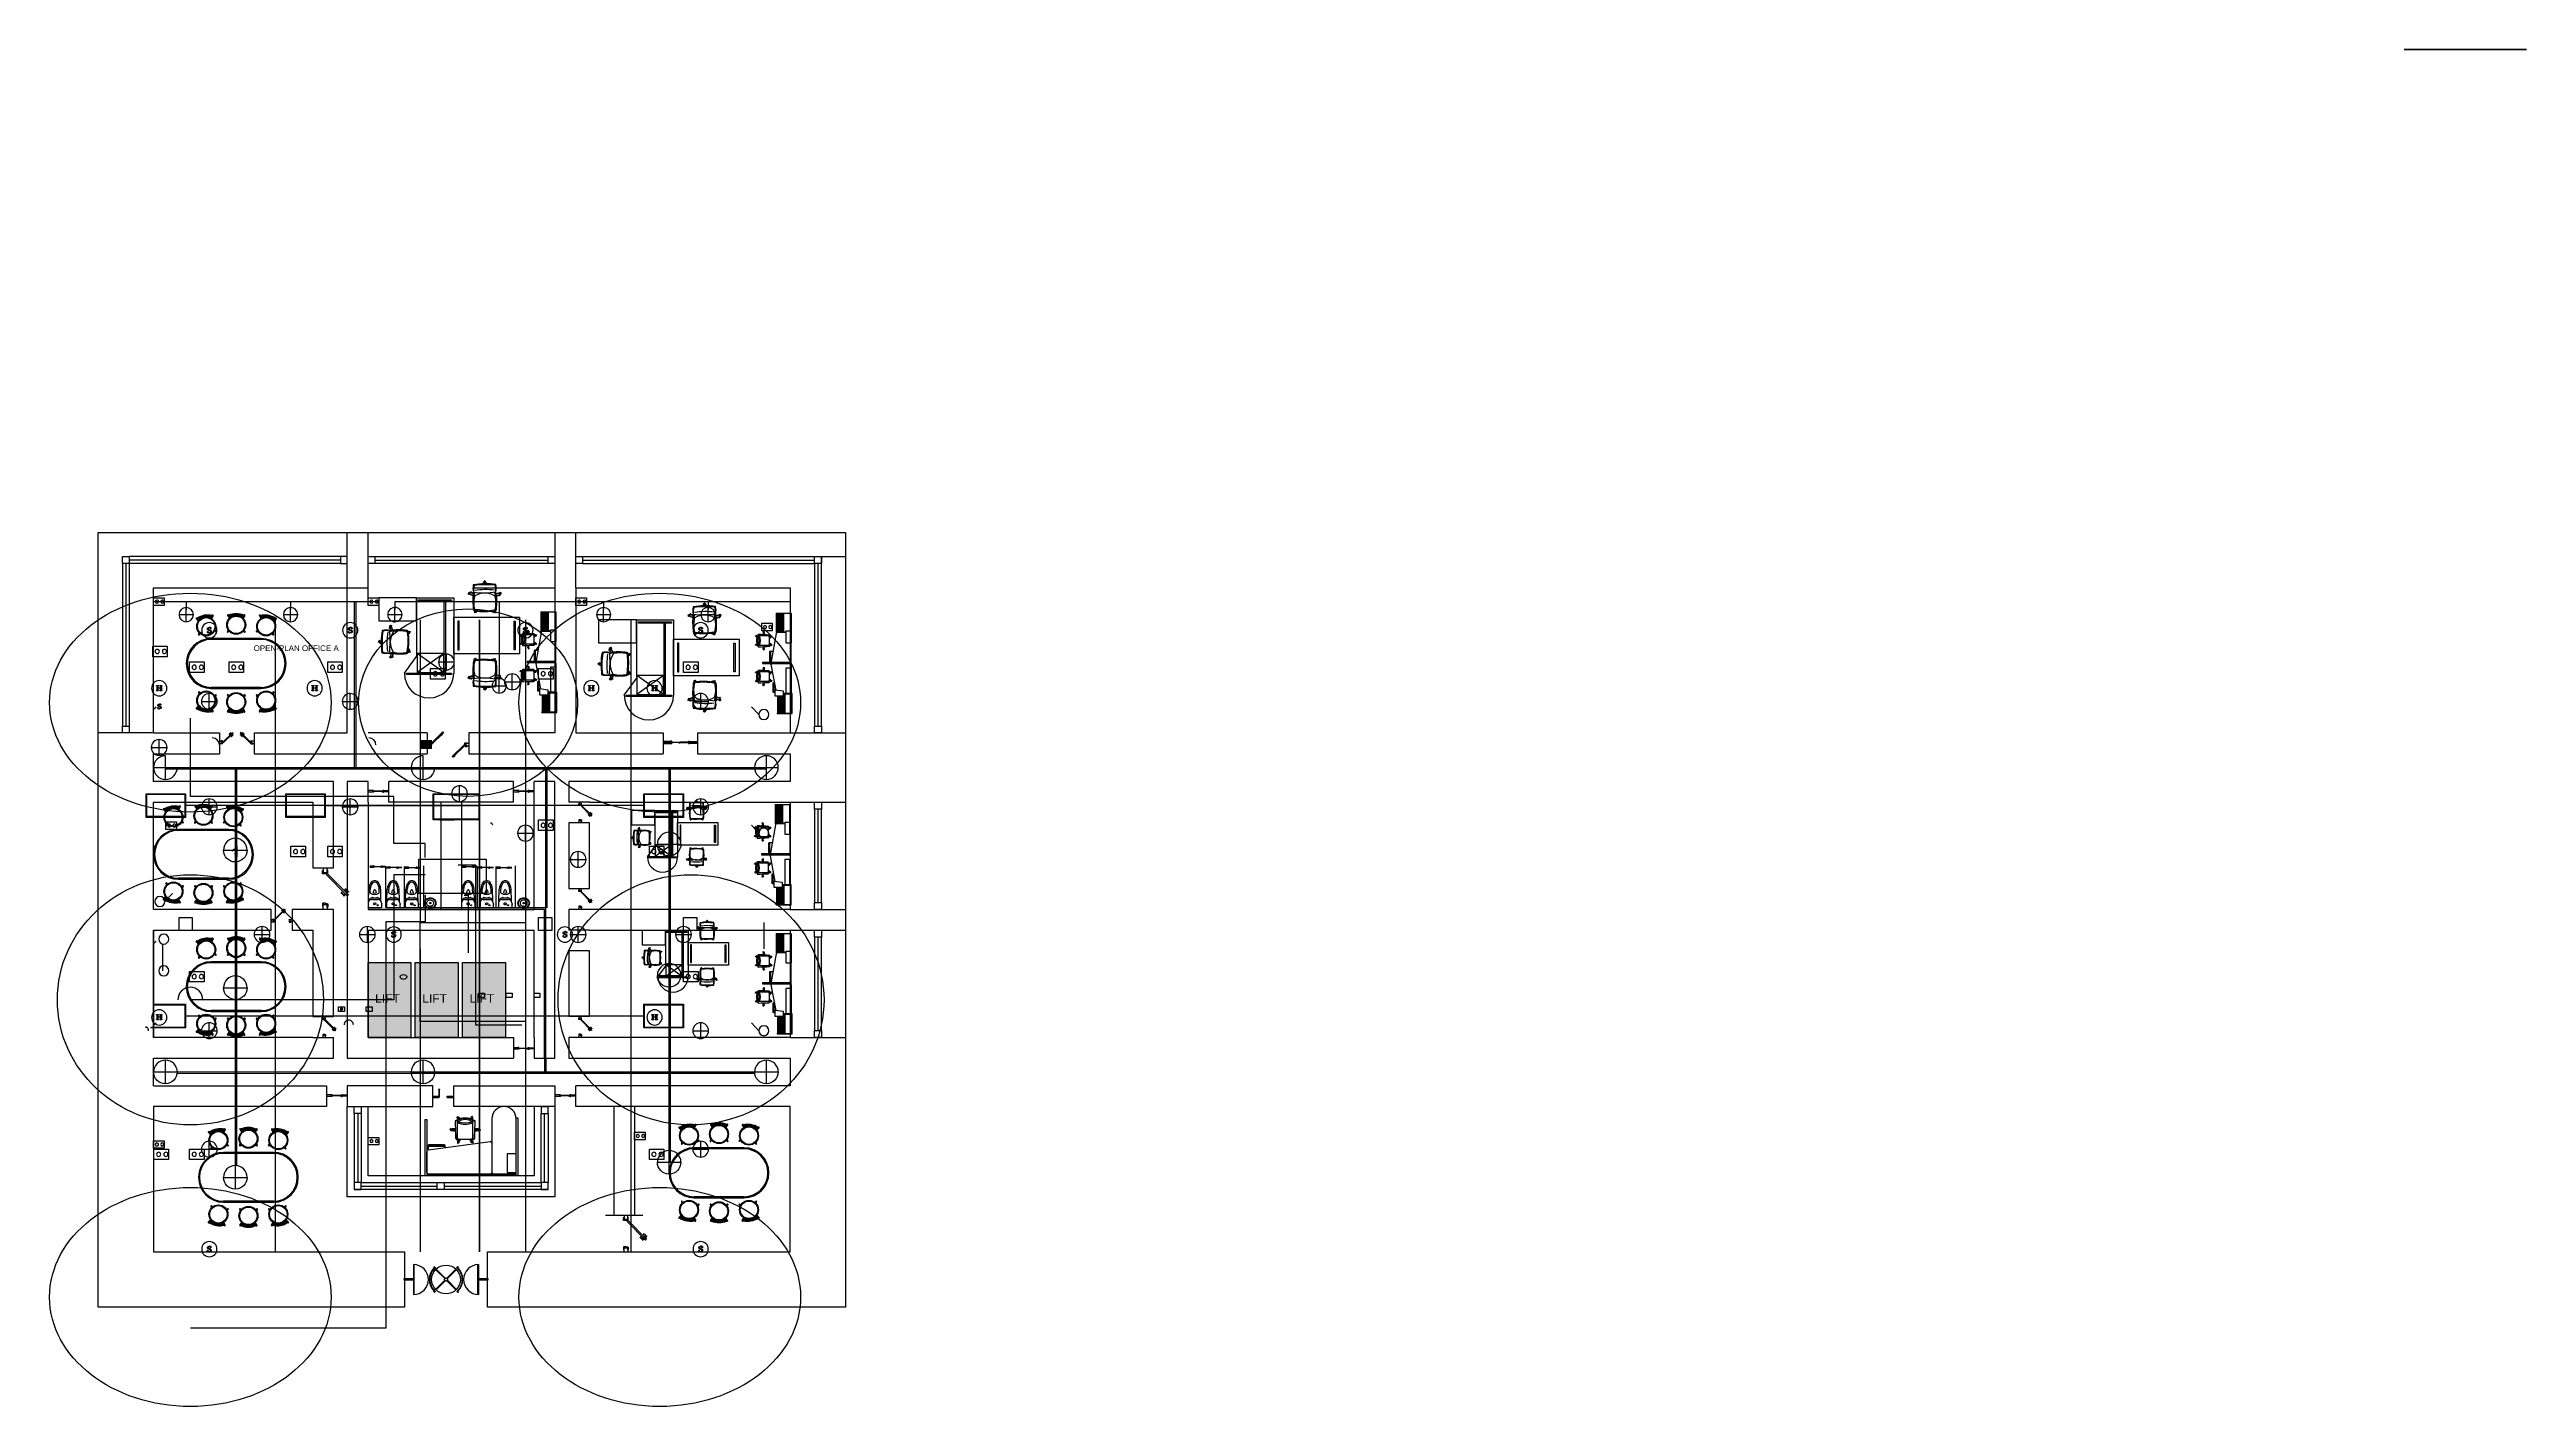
# Model space of a CAD drawing. Header units: millimetres. Extents: x 154 to 2591, y 114 to 4220.
# Drawn here: x 154 to 1943, y 114 to 1095 of the extents above; entities that cross this region are included whole.
import ezdxf

# ---------------------------------------------------------------- set-up
doc = ezdxf.new("R2010")
doc.units = ezdxf.units.MM
doc.header["$MEASUREMENT"] = 0
doc.linetypes.add('HIDDEN', pattern=[0.375, 0.25, -0.125])
doc.layers.add('1', color=7, linetype='Continuous', true_color=0x555555)
doc.layers.add('network', color=7, linetype='Continuous', true_color=0x3a6fa0)
for name, color, linetype in [('electrical', 120, 'Continuous'), ('external wall', 1, 'Continuous'), ('furnishimng', 3, 'Continuous'), ('glass', 3, 'Continuous'), ('lift', 118, 'Continuous'), ('pipe', 180, 'Continuous'), ('plumbing', 203, 'Continuous'), ('window', 4, 'Continuous')]:
    doc.layers.add(name, color=color, linetype=linetype)
doc.styles.add('PDF DejaVuSerif', font='arial.ttf')

msp = doc.modelspace()

# ---------------------------------------------------------------- texts
at = {"layer": 'electrical', "color": 9, "true_color": 0xbbbbbb, "style": 'PDF DejaVuSerif'}
msp.add_text('OPEN-PLAN OFFICE A', height=4.129, dxfattribs=at).set_placement((301, 660.3))
at = {"layer": 'lift', "color": 251, "true_color": 0x555555, "char_height": 6.2, "attachment_point": 4, "style": 'PDF DejaVuSerif'}
for insert in [(388.8, 409.2), (422.9, 409.2), (457, 409.2)]:
    msp.add_mtext('LIFT', dxfattribs=dict(at, insert=insert))

# ---------------------------------------------------------------- blocks, each defined once
blk = doc.blocks.new('A$C13DF2AF7')
at = {"color": 0}
for p, q in [((8, -1404), (8, 18)), ((8, 18), (48, 18)), ((48, 18), (48, -1402)), ((50, 18), (2289, 18)), ((2289, 18), (2289, -1368)), ((2249, -22), (50, -22)), ((50, -69), (50, -1384)), ((270, -59), (51, -59)), ((70, -519), (270, -519)), ((610, -29), (90, -29)), ((270, -519), (270, -59)), ((650, -782), (650, -62)), ((650, -1394), (650, -69)), ((690, -22), (2210, -22)), ((2249, -1368), (2249, -22)), ((2250, -62), (2250, -582)), ((2210, -622), (690, -822)), ((934, -1105), (941, -1097)), ((957, -1127), (934, -1105)), ((941, -1097), (949, -1104)), ((954, -1081), (947, -1089)), ((947, -1089), (955, -1096)), ((949, -1104), (956, -1111)), ((975, -1097), (954, -1081)), ((955, -1096), (963, -1103)), ((982, -1146), (957, -1127)), ((968, -1129), (968, -1098)), ((968, -1098), (1070, -1098)), ((968, -1129), (1068, -1129)), ((981, -1131), (981, -1131)), ((981, -1131), (989, -1138)), ((989, -1138), (982, -1146)), ((1071, -904), (1071, -1063)), ((1103, -819), (1108, -810)), ((1127, -833), (1103, -819)), ((1108, -810), (1117, -814)), ((1117, -791), (1112, -800)), ((1112, -800), (1122, -805)), ((1146, -804), (1117, -791)), ((1117, -814), (1126, -819)), ((1117, -873), (1117, -1334)), ((1122, -805), (1131, -810)), ((1124, -827), (1152, -812)), ((1124, -827), (1160, -889)), ((1173, -820), (1146, -804)), ((1152, -812), (1194, -885)), ((1163, -826), (1168, -829)), ((1168, -829), (1173, -820)), ((1464, -812), (1421, -885)), ((1491, -827), (1455, -889)), ((1460, -789), (1471, -788)), ((1460, -816), (1460, -789)), ((1464, -812), (1491, -827)), ((1471, -788), (1471, -799)), ((1471, -799), (1472, -809)), ((1492, -787), (1481, -788)), ((1481, -788), (1482, -798)), ((1482, -798), (1482, -808)), ((1484, -845), (1484, -851)), ((1484, -851), (1495, -850)), ((1495, -819), (1492, -787)), ((1495, -850), (1495, -819)), ((1498, -873), (1498, -1334)), ((1544, -1063), (1544, -904)), ((1647, -1098), (1546, -1098)), ((1647, -1129), (1548, -1129)), ((1624, -1092), (1629, -1083)), ((1629, -1095), (1624, -1092)), ((1629, -1083), (1657, -1099)), ((1641, -1130), (1665, -1144)), ((1647, -1098), (1647, -1129)), ((1662, -1129), (1654, -1124)), ((1657, -1099), (1682, -1117)), ((1668, -1120), (1659, -1115)), ((1671, -1135), (1662, -1129)), ((1665, -1144), (1671, -1135)), ((1677, -1126), (1668, -1120)), ((1682, -1117), (1677, -1126)), ((1810, -741), (1810, -674)), ((2210, -711), (1810, -711)), ((1810, -711), (1810, -711)), ((2210, -741), (1810, -741)), ((1820, -751), (1820, -741)), ((2200, -751), (1820, -751)), ((2210, -741), (2200, -741)), ((2200, -741), (2200, -751)), ((2210, -622), (2210, -741)), ((44, -1404), (8, -1404)), ((48, -1402), (44, -1404)), ((1117, -1334), (1061, -1334)), ((1061, -1334), (1117, -1334)), ((1131, -1376), (1121, -1377)), ((1121, -1377), (1121, -1408)), ((1121, -1408), (1124, -1440)), ((1124, -1400), (1140, -1372)), ((1152, -1416), (1124, -1400)), ((1124, -1440), (1134, -1439)), ((1132, -1383), (1131, -1376)), ((1134, -1429), (1133, -1419)), ((1134, -1439), (1134, -1429)), ((1144, -1428), (1144, -1418)), ((1145, -1439), (1144, -1428)), ((1155, -1438), (1145, -1439)), ((1152, -1416), (1171, -1382)), ((1155, -1411), (1155, -1438)), ((1447, -1398), (1442, -1407)), ((1442, -1407), (1470, -1423)), ((1464, -1416), (1445, -1382)), ((1453, -1401), (1447, -1398)), ((1491, -1400), (1464, -1416)), ((1470, -1423), (1498, -1436)), ((1491, -1400), (1475, -1372)), ((1494, -1422), (1485, -1417)), ((1489, -1394), (1513, -1408)), ((1499, -1413), (1490, -1408)), ((1503, -1427), (1494, -1422)), ((1498, -1334), (1554, -1334)), ((1498, -1436), (1503, -1427)), ((1508, -1417), (1499, -1413)), ((1513, -1408), (1508, -1417)), ((2269, -1368), (2249, -1368)), ((2289, -1368), (2269, -1368))]:
    blk.add_line(p, q, dxfattribs=at)
for centre, radius, start, end in [((90, -69), 40, 90, 180), ((610, -69), 40, 0, 90), ((690, -62), 40, 90, 180), ((2210, -62), 40, 0, 90), ((2210, -582), 40, 269.93648, 0.06352), ((690, -782), 40, 180, 270), ((968, -1114), 12.1, 90, 270), ((968, -1114), 5.25, 90, 270), ((1212, -2963), 1881, 94.32505, 97.44778), ((1212, 735), 1881, 262.55222, 265.59301), ((7850, -1461), 6790, 175.07409, 178.92822), ((1308, -2078), 1198, 100.81732, 101.37406), ((1108, -916), 44.9, 77.83827, 121.00443), ((1308, -2078), 1198, 80.85977, 99.14023), ((2861, -106), 1881, 202.55222, 204.64307), ((1138, -819), 12.1, 30, 210), ((1138, -819), 5.25, 30, 210), ((-341, -1955), 1881, 34.70034, 37.44778), ((2957, -1955), 1881, 142.55222, 145.29966), ((-246, -106), 1881, 335.35693, 337.44778), ((1478, -819), 12.1, 330, 150), ((1478, -819), 5.25, 330, 150), ((1507, -916), 44.9, 58.99557, 102.16173), ((-5235, -1461), 6790, 1.07178, 4.92591), ((1308, -2078), 1198, 78.62594, 79.18268), ((1404, -2963), 1881, 82.55222, 85.67495), ((1404, 735), 1881, 274.40699, 277.44778), ((1647, -1114), 12.1, 270, 90), ((1647, -1114), 5.25, 270, 90), ((350, -1384), 300, 180, 0), ((1086, -1342), 5.33, 52.92711, 231.31092), ((1308, -921), 481, 242.06863, 297.93137), ((1308, -921), 471, 242.2928, 297.7072), ((1308, -1598), 353, 57.38219, 122.61781), ((1308, -1039), 324, 233.99118, 306.00882), ((2861, -2121), 1881, 156.48463, 157.44778), ((1138, -1408), 12.1, 150, 330), ((1138, -1408), 5.25, 150, 330), ((1308, -1795), 509, 70.63888, 109.36112), ((-341, -272), 1881, 322.55222, 323.76813), ((2957, -272), 1881, 216.23187, 217.44778), ((1478, -1408), 12.1, 210, 30), ((1478, -1408), 5.25, 210, 30), ((-246, -2121), 1881, 22.55222, 23.51537), ((1530, -1342), 5.33, 308.68908, 127.07289)]:
    blk.add_arc(centre, radius, start, end, dxfattribs=at)
blk = doc.blocks.new('door900')
at = {"color": 0}
for p, q in [((-30, 3), (-30, 0)), ((30, 0), (-30, 0)), ((27, 6), (-27, 6)), ((-9, 68), (9, 68)), ((9, 65), (-9, 65)), ((-8, 22), (8, 22)), ((-8, 18), (8, 18)), ((-7, 71), (-7, 70)), ((-6, 71), (-7, 71)), ((-7, 70), (7, 70)), ((-7, 63), (-7, 24)), ((-7, 63), (7, 63)), ((-6, 71), (6, 71)), ((6, 71), (7, 71)), ((7, 71), (7, 70)), ((9, 63), (7, 63)), ((7, 49), (7, 24)), ((9, 51), (9, 51)), ((11, 57), (11, 63)), ((11, 57), (11, 51)), ((13, 57), (13, 63)), ((13, 57), (13, 51)), ((23, 64), (23, 50)), ((27, 57), (27, 64)), ((27, 64), (29, 64)), ((27, 64), (29, 64)), ((27, 57), (27, 50)), ((27, 50), (29, 50)), ((27, 50), (29, 50)), ((29, 64), (29, 63)), ((29, 63), (29, 57)), ((29, 51), (29, 57)), ((29, 51), (29, 50)), ((29, 50), (29, 50)), ((30, 3), (30, 0)), ((31, 63), (31, 57)), ((31, 51), (31, 57)), ((34, 57), (34, 63)), ((34, 63), (34, 57)), ((34, 51), (34, 57)), ((34, 57), (34, 51)), ((93, 68), (36, 63)), ((36, 57), (36, 63)), ((36, 57), (36, 51)), ((93, 46), (36, 51)), ((101, 67), (103, 68)), ((101, 57), (101, 67)), ((101, 57), (101, 46)), ((101, 46), (103, 46)), ((103, 68), (103, 68)), ((103, 57), (103, 68)), ((103, 57), (103, 46)), ((103, 46), (103, 46)), ((107, 68), (105, 67)), ((105, 57), (105, 67)), ((105, 57), (105, 46)), ((107, 46), (105, 46)), ((107, 57), (107, 68)), ((107, 57), (107, 46)), ((111, 68), (112, 67)), ((111, 57), (111, 68)), ((111, 57), (111, 46)), ((111, 46), (112, 46)), ((112, 57), (112, 67)), ((112, 66), (113, 66)), ((112, 57), (112, 46)), ((112, 47), (113, 47)), ((113, 57), (113, 66)), ((113, 57), (113, 47)), ((121, 57), (121, 59)), ((121, 57), (121, 55))]:
    blk.add_line(p, q, dxfattribs=at)
for centre, radius, start, end in [((-27, 3), 3, 90, 180), ((-7, 6), 6, 130.59085, 180), ((-9, 66), 1.25, 90, 270), ((-17, 17), 8.41, 314.36895, 12.07048), ((-8, 20), 2, 90, 270), ((-7, 68), 2.51, 90.11503, 179.88497), ((-7, 65), 2.51, 180.11503, 269.88497), ((-8, 24), 1.71, 275.05904, 359.78248), ((0, 64), 9.29, 53.41041, 126.58959), ((7, 68), 2.51, 0.11503, 89.88497), ((7, 65), 2.51, 270.11503, 359.88497), ((9, 49), 1.91, 88.74263, 178.1515), ((8, 24), 1.71, 180.21752, 264.94096), ((8, 20), 2, 270, 90), ((17, 17), 8.41, 167.92952, 225.63105), ((9, 66), 1.25, 270, 90), ((9, 65), 2.15, 272.7029, 297.61425), ((9, 49), 2.15, 62.38575, 87.2971), ((10, 63), 0.561, 3.70972, 127.96342), ((10, 51), 0.561, 232.03658, 356.29028), ((12, 63), 1.1, 0.01058, 179.98942), ((12, 51), 1.1, 180.01058, 359.98942), ((7, 6), 6, 0, 49.40915), ((17, 70), 8.83, 243.54662, 311.36941), ((17, 43), 8.83, 48.63059, 116.45338), ((24, 64), 2.01, 4.1469, 175.8531), ((24, 50), 2.01, 184.1469, 355.8531), ((27, 3), 3, 0, 90), ((30, 63), 1.03, 0, 180.00139), ((30, 51), 1.03, 179.99722, 0), ((33, 63), 1.48, 0, 180), ((33, 51), 1.48, 180, 0), ((35, 63), 1.03, 0, 180), ((33, 63), 1.48, 1.563306237032948e-10, 2.08440831604393e-10), ((35, 51), 1.03, 180, 0), ((93, 73), 4.4, 266.39758, 315.64683), ((93, 41), 4.4, 44.35317, 93.60242), ((98, 67), 2.89, 358.3861, 135.64683), ((98, 46), 2.89, 224.35317, 1.6139), ((104, 68), 1.15, 170.91403, 348.10194), ((104, 46), 1.15, 11.89806, 189.08597), ((109, 68), 2.1, 0, 180), ((109, 46), 2.1, 180, 0), ((115, 62), 2.84, 13.45677, 140.49526), ((115, 51), 2.84, 219.50474, 346.54323), ((128, 65), 9.88, 191.99914, 221.67574), ((128, 48), 9.88, 138.32426, 168.00086), ((121, 57), 1.79, 0, 90), ((121, 57), 1.79, 270, 0)]:
    blk.add_arc(centre, radius, start, end, dxfattribs=at)
blk = doc.blocks.new('hand 01')
at = {"color": 0}
for p, q in [((-30, 3), (-30, 0)), ((30, 0), (-30, 0)), ((27, 6), (-27, 6)), ((-9, 68), (9, 68)), ((9, 65), (-9, 65)), ((-8, 22), (8, 22)), ((-8, 18), (8, 18)), ((-7, 71), (-7, 70)), ((-6, 71), (-7, 71)), ((-7, 70), (7, 70)), ((-7, 63), (-7, 24)), ((-7, 63), (7, 63)), ((-6, 71), (6, 71)), ((6, 71), (7, 71)), ((7, 71), (7, 70)), ((9, 63), (7, 63)), ((7, 49), (7, 24)), ((9, 51), (9, 51)), ((11, 57), (11, 63)), ((11, 57), (11, 51)), ((13, 57), (13, 63)), ((13, 57), (13, 51)), ((23, 64), (23, 50)), ((27, 57), (27, 64)), ((27, 64), (29, 64)), ((27, 64), (29, 64)), ((27, 57), (27, 50)), ((27, 50), (29, 50)), ((27, 50), (29, 50)), ((29, 64), (29, 63)), ((29, 63), (29, 57)), ((29, 51), (29, 57)), ((29, 51), (29, 50)), ((29, 50), (29, 50)), ((30, 3), (30, 0)), ((31, 63), (31, 57)), ((31, 51), (31, 57)), ((34, 57), (34, 63)), ((34, 63), (34, 57)), ((34, 51), (34, 57)), ((34, 57), (34, 51)), ((93, 68), (36, 63)), ((36, 57), (36, 63)), ((36, 57), (36, 51)), ((93, 46), (36, 51)), ((101, 67), (103, 68)), ((101, 57), (101, 67)), ((101, 57), (101, 46)), ((101, 46), (103, 46)), ((103, 68), (103, 68)), ((103, 57), (103, 68)), ((103, 57), (103, 46)), ((103, 46), (103, 46)), ((107, 68), (105, 67)), ((105, 57), (105, 67)), ((105, 57), (105, 46)), ((107, 46), (105, 46)), ((107, 57), (107, 68)), ((107, 57), (107, 46)), ((111, 68), (112, 67)), ((111, 57), (111, 68)), ((111, 57), (111, 46)), ((111, 46), (112, 46)), ((112, 57), (112, 67)), ((112, 66), (113, 66)), ((112, 57), (112, 46)), ((112, 47), (113, 47)), ((113, 57), (113, 66)), ((113, 57), (113, 47)), ((121, 57), (121, 59)), ((121, 57), (121, 55))]:
    blk.add_line(p, q, dxfattribs=at)
for centre, radius, start, end in [((-27, 3), 3, 90, 180), ((-7, 6), 6, 130.59085, 180), ((-9, 66), 1.25, 90, 270), ((-17, 17), 8.41, 314.36895, 12.07048), ((-8, 20), 2, 90, 270), ((-7, 68), 2.51, 90.11503, 179.88497), ((-7, 65), 2.51, 180.11503, 269.88497), ((-8, 24), 1.71, 275.05904, 359.78248), ((0, 64), 9.29, 53.41041, 126.58959), ((7, 68), 2.51, 0.11503, 89.88497), ((7, 65), 2.51, 270.11503, 359.88497), ((9, 49), 1.91, 88.74263, 178.1515), ((8, 24), 1.71, 180.21752, 264.94096), ((8, 20), 2, 270, 90), ((17, 17), 8.41, 167.92952, 225.63105), ((9, 66), 1.25, 270, 90), ((9, 65), 2.15, 272.7029, 297.61425), ((9, 49), 2.15, 62.38575, 87.2971), ((10, 63), 0.561, 3.70972, 127.96342), ((10, 51), 0.561, 232.03658, 356.29028), ((12, 63), 1.1, 0.01058, 179.98942), ((12, 51), 1.1, 180.01058, 359.98942), ((7, 6), 6, 0, 49.40915), ((17, 70), 8.83, 243.54662, 311.36941), ((17, 43), 8.83, 48.63059, 116.45338), ((24, 64), 2.01, 4.1469, 175.8531), ((24, 50), 2.01, 184.1469, 355.8531), ((27, 3), 3, 0, 90), ((30, 63), 1.03, 0, 180.00139), ((30, 51), 1.03, 179.99722, 0), ((33, 63), 1.48, 0, 180), ((33, 51), 1.48, 180, 0), ((35, 63), 1.03, 0, 180), ((33, 63), 1.48, 1.563306237032948e-10, 2.08440831604393e-10), ((35, 51), 1.03, 180, 0), ((93, 73), 4.4, 266.39758, 315.64683), ((93, 41), 4.4, 44.35317, 93.60242), ((98, 67), 2.89, 358.3861, 135.64683), ((98, 46), 2.89, 224.35317, 1.6139), ((104, 68), 1.15, 170.91403, 348.10194), ((104, 46), 1.15, 11.89806, 189.08597), ((109, 68), 2.1, 0, 180), ((109, 46), 2.1, 180, 0), ((115, 62), 2.84, 13.45677, 140.49526), ((115, 51), 2.84, 219.50474, 346.54323), ((128, 65), 9.88, 191.99914, 221.67574), ((128, 48), 9.88, 138.32426, 168.00086), ((121, 57), 1.79, 0, 90), ((121, 57), 1.79, 270, 0)]:
    blk.add_arc(centre, radius, start, end, dxfattribs=at)
blk = doc.blocks.new('A$C201F2B46')
at = {"color": 0}
for p, q in [((194, 873), (240, 827)), ((208, 887), (252, 843)), ((243, 560), (257, 589)), ((262, 552), (272, 575)), ((516, 942), (489, 885)), ((534, 933), (506, 874)), ((580, 608), (562, 626)), ((594, 622), (572, 645)), ((819, 619), (838, 645)), ((825, 936), (862, 883)), ((836, 608), (850, 628)), ((841, 947), (877, 896)), ((1154, 947), (1118, 896)), ((1170, 936), (1133, 883)), ((1159, 608), (1145, 628)), ((1176, 619), (1157, 645)), ((1399, 622), (1422, 645)), ((1414, 608), (1431, 626)), ((1460, 933), (1487, 874)), ((1478, 942), (1504, 885)), ((1732, 552), (1722, 575)), ((1750, 560), (1737, 589)), ((1786, 887), (1742, 843)), ((1800, 873), (1754, 827)), ((1497, 476), (497, 476)), ((1497, 476), (497, 476)), ((1497, 456), (497, 456)), ((194, -921), (240, -875)), ((208, -935), (252, -891)), ((243, -608), (257, -637)), ((262, -599), (272, -622)), ((516, -989), (489, -932)), ((1497, -504), (497, -504)), ((497, -524), (1497, -524)), ((497, -524), (1497, -524)), ((534, -981), (506, -922)), ((580, -655), (562, -673)), ((594, -670), (572, -692)), ((819, -667), (838, -693)), ((825, -984), (862, -930)), ((836, -655), (850, -676)), ((841, -995), (877, -944)), ((1154, -995), (1118, -944)), ((1170, -984), (1133, -930)), ((1159, -655), (1145, -676)), ((1176, -667), (1157, -693)), ((1399, -670), (1422, -692)), ((1414, -655), (1431, -673)), ((1460, -981), (1487, -922)), ((1478, -989), (1504, -932)), ((1732, -599), (1722, -622)), ((1750, -608), (1737, -637)), ((1786, -935), (1742, -891)), ((1800, -921), (1754, -875))]:
    blk.add_line(p, q, dxfattribs=at)
for centre, radius in [((396, 719), 190), ((396, 719), 175), ((997, 749), 190), ((997, 749), 175), ((1597, 719), 190), ((1597, 719), 175), ((396, -766), 190), ((396, -766), 175), ((997, -796), 190), ((997, -796), 175), ((1597, -766), 190), ((1597, -766), 175)]:
    blk.add_circle(centre, radius, dxfattribs=at)
for centre, radius, start, end in [((201, 880), 10, 45.234, 224.7659), ((429, 529), 418, 78.26, 121.5976), ((432, 516), 418, 79.3531, 120.5038), ((434, 502), 418, 80.4516, 119.5504), ((436, 489), 418, 81.5559, 118.2995), ((252, 556), 10, 155.2341, 334.766), ((439, 476), 418, 82.6666, 117.161), ((525, 937), 10, 335.2341, 154.766), ((587, 615), 10, 225.234, 44.7659), ((828, 613), 10, 145.2341, 324.766), ((833, 942), 10, 35.234, 214.7659), ((997, 556), 418, 68.26, 111.5976), ((997, 543), 418, 69.3531, 110.5038), ((997, 529), 418, 70.4516, 109.5504), ((997, 516), 418, 71.5559, 108.2995), ((997, 502), 418, 72.6666, 107.161), ((1162, 942), 10, 325.2341, 144.766), ((1167, 613), 10, 215.234, 34.7659), ((1407, 615), 10, 135.2341, 314.766), ((1469, 937), 10, 25.234, 204.7659), ((1565, 529), 418, 58.4024, 101.74), ((1562, 516), 418, 59.4962, 100.6469), ((1560, 502), 418, 60.4496, 99.5484), ((1558, 489), 418, 61.7005, 98.4441), ((1555, 476), 418, 62.839, 97.3334), ((1741, 556), 10, 205.234, 24.7659), ((1793, 880), 10, 315.2341, 134.766), ((497, -24), 500, 90, 270), ((497, -24), 500, 90, 270), ((497, -24), 480, 90, 270), ((1497, -24), 500, 270, 90), ((1497, -24), 500, 270, 90), ((1497, -24), 480, 270, 90), ((201, -928), 10, 135.2341, 314.766), ((429, -577), 418, 238.4024, 281.74), ((432, -563), 418, 239.4962, 280.6469), ((434, -550), 418, 240.4496, 279.5484), ((436, -537), 418, 241.7005, 278.4441), ((252, -604), 10, 25.234, 204.7659), ((439, -523), 418, 242.839, 277.3334), ((525, -985), 10, 205.234, 24.7659), ((587, -663), 10, 315.2341, 134.766), ((828, -661), 10, 35.234, 214.7659), ((833, -989), 10, 145.2341, 324.766), ((997, -604), 418, 248.4024, 291.74), ((997, -590), 418, 249.4962, 290.6469), ((997, -577), 418, 250.4496, 289.5484), ((997, -563), 418, 251.7005, 288.4441), ((997, -550), 418, 252.839, 287.3334), ((1162, -989), 10, 215.234, 34.7659), ((1167, -661), 10, 325.2341, 144.766), ((1407, -663), 10, 45.234, 224.7659), ((1469, -985), 10, 155.2341, 334.766), ((1565, -577), 418, 258.26, 301.5976), ((1562, -563), 418, 259.3531, 300.5038), ((1560, -550), 418, 260.4516, 299.5504), ((1558, -537), 418, 261.5559, 298.2995), ((1555, -523), 418, 262.6666, 297.161), ((1741, -604), 10, 335.2341, 154.766), ((1793, -928), 10, 225.234, 44.7659)]:
    blk.add_arc(centre, radius, start, end, dxfattribs=at)
blk = doc.blocks.new('detail1')
for p, q in [((-5, 26), (-44, 26)), ((0, 0), (-44, 0)), ((-2, 35), (-5, 38)), ((-2, 31), (-5, 28)), ((-2, 35), (24, 35)), ((-2, 31), (24, 31)), ((27, 33), (24, 35)), ((27, 33), (24, 31))]:
    blk.add_line(p, q)
for points in [[(-5, 24), (-115, 24), (-115, 17), (-70, 17), (-70, 9), (-115, 9), (-115, 2), (-5, 2)], [(0, 35), (0, 50), (-5, 50), (-5, 0), (0, 0), (0, 31)]]:
    blk.add_lwpolyline(points)
for centre, start, end in [((-45, 18), 84.5932, 132.2767), ((-45, 8), 227.7233, 275.4068)]:
    blk.add_arc(centre, 7.82, start, end)
blk = doc.blocks.new('acses 1')
at = {"color": 0}
for points in [[(-31, 17), (-28, 20), (-28, -20), (-31, -16), (-31, 17)], [(-28, 20), (-25, 20), (-25, -20), (-28, -20), (-28, 20)], [(-12, 20), (-3, 20), (-3, -20), (-12, -20), (-12, 20)], [(0, 26), (0, -26), (-3, -26), (-3, 26), (0, 26)]]:
    blk.add_lwpolyline(points, dxfattribs=at)
for centre, radius, start, end in [((-20, 0), 20.3, 125.48934, 234.51066), ((-18, 20), 6.5, 180, 0), ((-18, -20), 6.5, 0, 180)]:
    blk.add_arc(centre, radius, start, end, dxfattribs=at)
blk = doc.blocks.new('Faucet - Bathroom top')
for p, q in [((-4.107, 0.125), (-4.375, 0.125)), ((-3.75, 0.4788), (-3.75, 0.75)), ((-3.5, 0.482), (-3.5, 0.75)), ((-3.1461, 0.125), (-2.875, 0.125)), ((3.143, 0.125), (2.875, 0.125)), ((3.5, 0.4788), (3.5, 0.75)), ((3.75, 0.482), (3.75, 0.75)), ((4.1039, 0.125), (4.375, 0.125)), ((-4.1039, -0.125), (-4.375, -0.125)), ((-3.75, -0.4821), (-3.75, -0.75)), ((-3.5, -0.4789), (-3.5, -0.75)), ((-3.143, -0.125), (-2.875, -0.125)), ((-0.5, -0.8639), (-0.5, -4.5)), ((0.5, -4.5), (0.5, -0.8631)), ((3.1461, -0.125), (2.875, -0.125)), ((3.5, -0.4821), (3.5, -0.75)), ((3.75, -0.4789), (3.75, -0.75)), ((4.107, -0.125), (4.375, -0.125))]:
    blk.add_line(p, q)
for centre, radius in [((-3.625, 0), 1.375), ((-4.625, 0), 0.2795), ((-3.625, 0), 0.5), ((-3.625, 1), 0.2795), ((-2.625, 0), 0.2795), ((0, 0), 0.5), ((3.625, 0), 1.375), ((2.625, 0), 0.2795), ((3.625, 0), 0.5), ((3.625, 1), 0.2795), ((4.625, 0), 0.2795), ((-3.625, -1), 0.2795), ((3.625, -1), 0.2795)]:
    blk.add_circle(centre, radius)
for centre, radius, start, end in [((-3.625, 0), 1, 105.2407, 164.2093), ((-3.625, 0), 1, 16.44125, 74.07887), ((0, 0), 1.5, 289.6514, 250.3603), ((0, 0), 1, 300.3431, 239.7554), ((3.625, 0), 1, 106.12, 164.0884), ((3.625, 0), 1, 16.23422, 73.90469), ((-3.625, 0), 1, 196.2342, 253.9047), ((-3.625, 0), 1, 286.12, 344.0884), ((0, -4.5), 0.5, 180, 0), ((3.625, 0), 1, 196.4413, 254.0789), ((3.625, 0), 1, 285.2407, 344.2093)]:
    blk.add_arc(centre, radius, start, end)
blk = doc.blocks.new('Sink - Oval top')
for p, q in [((-1, 0), (1, 0)), ((0, 1), (0, -1))]:
    blk.add_line(p, q)
at = {"linetype": 'Continuous'}
for points in [[(-12.2, 0.4, 0.117634), (-11.5, -3.4, 0.104469), (-8.9, -6.8, 0.090016), (-5.1, -9.1, 0.08192), (-0.3, -10, 0.08192), (4.5, -9.4, 0.090016), (8.4, -7.4, 0.104469), (11.2, -4.1, 0.117634), (12.2, -0.4, 0.117634), (11.5, 3.4, 0.104469), (8.9, 6.8, 0.090016), (5.1, 9.1, 0.08192), (0.3, 10, 0.08192), (-4.5, 9.4, 0.090016), (-8.4, 7.4, 0.104469), (-11.2, 4.1, 0.117634)], [(-11.3, 0.2, 0.118622), (-10.5, -3.3, 0.104678), (-8.1, -6.4, 0.089562), (-4.5, -8.4, 0.081185), (-0.1, -9.2, 0.081185), (4.3, -8.5, 0.089562), (7.9, -6.6, 0.104678), (10.4, -3.5, 0.118622), (11.3, -0.2, 0.118622), (10.5, 3.3, 0.104678), (8.1, 6.4, 0.089562), (4.5, 8.4, 0.081185), (0.1, 9.2, 0.081185), (-4.3, 8.5, 0.089562), (-7.9, 6.6, 0.104678), (-10.4, 3.5, 0.118622)], [(-7.4, 0.1, 0.118283), (-6.9, -2.2, 0.104607), (-5.3, -4.2, 0.089718), (-3, -5.5, 0.081436), (-0.1, -6, 0.081436), (2.8, -5.6, 0.089718), (5.2, -4.3, 0.104607), (6.9, -2.3, 0.118283), (7.4, -0.1, 0.118283), (6.9, 2.2, 0.104607), (5.3, 4.2, 0.089718), (3, 5.5, 0.081436), (0.1, 6, 0.081436), (-2.8, 5.6, 0.089718), (-5.2, 4.3, 0.104607), (-6.9, 2.3, 0.118283)]]:
    blk.add_lwpolyline(points, format="xyb", close=True, dxfattribs=at)
for radius in [1.5, 1]:
    blk.add_circle((0, 0), radius)
blk = doc.blocks.new('A$C34F54993')
at = {"color": 0}
for p, q in [((-573, 31), (27, 31)), ((-557, -729), (-557, 31)), ((-554, -729), (-554, 31)), ((-549, -729), (-549, 31)), ((-544, -729), (-544, 31)), ((-534, -729), (-534, 31)), ((-521, -729), (-521, 31)), ((-503, -729), (-503, 31)), ((-483, -729), (-483, 31)), ((-463, -729), (-463, 31)), ((-443, -729), (-443, 31)), ((-423, -729), (-423, 31)), ((-403, -729), (-403, 31)), ((-383, -729), (-383, 31)), ((-363, -729), (-363, 31)), ((-343, -729), (-343, 31)), ((-323, -729), (-323, 31)), ((-303, -729), (-303, 31)), ((-283, -729), (-283, 31)), ((-263, -729), (-263, 31)), ((2, 31), (2, -695)), ((22, 31), (22, -695)), ((-1397, -883), (-1387, -878)), ((-1384, -912), (-1397, -883)), ((-1387, -878), (-1382, -888)), ((-1368, -939), (-1384, -912)), ((-1382, -888), (-1378, -897)), ((-1369, -869), (-1378, -874)), ((-1378, -874), (-1373, -883)), ((-1360, -890), (-1376, -918)), ((-1376, -918), (-1343, -937)), ((-1373, -883), (-1368, -892)), ((-1355, -893), (-1369, -869)), ((-1358, -934), (-1368, -939)), ((-1361, -929), (-1358, -934)), ((-1360, -890), (-1333, -906)), ((-1295, -883), (-1295, -827)), ((-833, -883), (-1295, -883)), ((-1104, -716), (-1095, -710)), ((-1091, -740), (-1104, -716)), ((-1095, -710), (-1090, -719)), ((-1090, -719), (-1084, -728)), ((-1058, -734), (-1090, -734)), ((-1090, -734), (-1090, -834)), ((-1078, -699), (-1087, -705)), ((-1087, -705), (-1081, -714)), ((-1081, -714), (-1075, -722)), ((-1059, -725), (-1078, -699)), ((-1044, -752), (-1059, -725)), ((-1058, -734), (-1058, -836)), ((-1056, -753), (-1053, -758)), ((-1053, -758), (-1044, -752)), ((-1023, -837), (-864, -837)), ((-788, -890), (-850, -926)), ((-772, -918), (-846, -960)), ((-811, -897), (-811, -887)), ((-811, -887), (-779, -887)), ((-805, -898), (-811, -897)), ((-772, -918), (-788, -890)), ((-779, -887), (-748, -890)), ((-777, -921), (-749, -921)), ((-569, -789), (-769, -1909)), ((-759, -900), (-769, -899)), ((-759, -910), (-769, -910)), ((-748, -900), (-759, -900)), ((-749, -911), (-759, -910)), ((-749, -921), (-749, -911)), ((-748, -890), (-748, -900)), ((-189, -729), (-573, -729)), ((-573, -729), (-573, -749)), ((-189, -749), (-573, -749)), ((-189, -749), (-529, -749)), ((11, -695), (-189, -695)), ((-189, -695), (-189, -1156)), ((11, -1156), (11, -695)), ((11, -695), (31, -695)), ((31, -695), (31, -1156)), ((31, -1909), (31, -906)), ((-1400, -1258), (-1400, -1247)), ((-1400, -1247), (-1389, -1248)), ((-1369, -1261), (-1400, -1258)), ((-1371, -1226), (-1399, -1226)), ((-1399, -1226), (-1399, -1237)), ((-1399, -1237), (-1389, -1237)), ((-1389, -1237), (-1379, -1238)), ((-1389, -1248), (-1379, -1248)), ((-1376, -1230), (-1343, -1211)), ((-1376, -1230), (-1360, -1257)), ((-1337, -1261), (-1369, -1261)), ((-1360, -1257), (-1333, -1241)), ((-1343, -1250), (-1337, -1250)), ((-1337, -1250), (-1337, -1261)), ((-1295, -1320), (-1295, -1264)), ((-833, -1264), (-1295, -1264)), ((-1295, -1264), (-1295, -1320)), ((-1122, -1949), (-1124, -1969)), ((-1124, -1969), (-1124, -1989)), ((31, -1949), (-1122, -1949)), ((-1098, -1393), (-1106, -1399)), ((-1106, -1399), (-1087, -1424)), ((-1092, -1401), (-1098, -1393)), ((-1091, -1401), (-1092, -1401)), ((-1090, -1413), (-1090, -1314)), ((-1090, -1413), (-1058, -1413)), ((-1087, -1424), (-1066, -1448)), ((-1065, -1433), (-1071, -1425)), ((-1066, -1448), (-1058, -1441)), ((-1058, -1441), (-1065, -1433)), ((-1057, -1426), (-1063, -1418)), ((-1058, -1413), (-1058, -1312)), ((-1057, -1407), (-1042, -1427)), ((-1050, -1434), (-1057, -1426)), ((-1042, -1427), (-1050, -1434)), ((-864, -1310), (-1023, -1310)), ((-788, -1257), (-850, -1221)), ((-772, -1230), (-846, -1187)), ((-836, -1519), (-846, -1519)), ((-846, -1519), (-846, -1899)), ((-846, -1899), (-836, -1899)), ((-836, -1509), (-836, -1519)), ((-698, -1509), (-836, -1509)), ((-836, -1509), (-836, -1909)), ((-836, -1909), (-769, -1909)), ((-806, -1509), (-806, -1909)), ((-806, -1909), (-806, -1909)), ((-793, -1255), (-779, -1279)), ((-790, -1213), (-780, -1208)), ((-787, -1219), (-790, -1213)), ((-788, -1257), (-772, -1230)), ((-780, -1208), (-765, -1236)), ((-775, -1265), (-780, -1256)), ((-779, -1279), (-770, -1274)), ((-770, -1274), (-775, -1265)), ((-766, -1260), (-770, -1251)), ((-761, -1269), (-766, -1260)), ((-765, -1236), (-751, -1264)), ((-751, -1264), (-761, -1269)), ((-729, -1949), (-9, -1949)), ((-189, -1156), (31, -1156)), ((31, -1989), (31, -1949)), ((-1369, -2329), (-1400, -2332)), ((-1400, -2332), (-1400, -2342)), ((-1400, -2342), (-1389, -2342)), ((-1399, -2353), (-1389, -2352)), ((-1399, -2363), (-1399, -2353)), ((-1371, -2363), (-1399, -2363)), ((-1384, -2678), (-1397, -2707)), ((-1397, -2707), (-1387, -2711)), ((-1389, -2342), (-1379, -2341)), ((-1389, -2352), (-1379, -2352)), ((-1387, -2711), (-1382, -2702)), ((-1368, -2651), (-1384, -2678)), ((-1382, -2702), (-1378, -2693)), ((-1378, -2716), (-1373, -2707)), ((-1369, -2721), (-1378, -2716)), ((-1376, -2360), (-1360, -2333)), ((-1376, -2360), (-1343, -2379)), ((-1376, -2672), (-1343, -2653)), ((-1360, -2699), (-1376, -2672)), ((-1373, -2707), (-1368, -2698)), ((-1337, -2329), (-1369, -2329)), ((-1355, -2697), (-1369, -2721)), ((-1358, -2655), (-1368, -2651)), ((-1361, -2661), (-1358, -2655)), ((-1360, -2333), (-1333, -2349)), ((-1360, -2699), (-1333, -2683)), ((-1343, -2340), (-1337, -2340)), ((-1337, -2340), (-1337, -2329)), ((-1295, -2269), (-1295, -2326)), ((-1295, -2326), (-1295, -2269)), ((-833, -2326), (-1295, -2326)), ((-833, -2706), (-1295, -2706)), ((-1295, -2706), (-1295, -2763)), ((-1124, -1989), (31, -1989)), ((-1106, -2190), (-1087, -2165)), ((-1098, -2197), (-1106, -2190)), ((-1091, -2850), (-1104, -2874)), ((-1104, -2874), (-1095, -2879)), ((-1092, -2189), (-1098, -2197)), ((-1095, -2879), (-1090, -2870)), ((-1091, -2189), (-1092, -2189)), ((-1090, -2176), (-1090, -2276)), ((-1090, -2176), (-1058, -2176)), ((-1090, -2856), (-1090, -2756)), ((-1058, -2856), (-1090, -2856)), ((-1090, -2870), (-1084, -2862)), ((-1087, -2165), (-1066, -2142)), ((-1087, -2885), (-1081, -2876)), ((-1078, -2891), (-1087, -2885)), ((-1081, -2876), (-1075, -2868)), ((-1059, -2865), (-1078, -2891)), ((-1065, -2157), (-1071, -2165)), ((-1066, -2142), (-1058, -2149)), ((-1058, -2149), (-1065, -2157)), ((-1057, -2164), (-1063, -2171)), ((-1044, -2838), (-1059, -2865)), ((-1058, -2176), (-1058, -2278)), ((-1058, -2856), (-1058, -2754)), ((-1050, -2156), (-1057, -2164)), ((-1057, -2183), (-1042, -2162)), ((-1056, -2837), (-1053, -2832)), ((-1053, -2832), (-1044, -2838)), ((-1042, -2162), (-1050, -2156)), ((-864, -2280), (-1023, -2280)), ((-1023, -2752), (-864, -2752)), ((-788, -2333), (-850, -2368)), ((-788, -2699), (-850, -2664)), ((-772, -2360), (-846, -2402)), ((-772, -2672), (-846, -2630)), ((-805, -2692), (-811, -2692)), ((-811, -2692), (-811, -2703)), ((-811, -2703), (-779, -2703)), ((-793, -2335), (-779, -2311)), ((-787, -2371), (-790, -2377)), ((-790, -2377), (-780, -2381)), ((-788, -2333), (-772, -2360)), ((-772, -2672), (-788, -2699)), ((-775, -2325), (-780, -2334)), ((-780, -2381), (-765, -2354)), ((-779, -2311), (-770, -2316)), ((-779, -2703), (-748, -2700)), ((-777, -2669), (-749, -2669)), ((-770, -2316), (-775, -2325)), ((-766, -2330), (-770, -2339)), ((-581, -3060), (-769, -2029)), ((-759, -2680), (-769, -2680)), ((-759, -2690), (-769, -2691)), ((-761, -2321), (-766, -2330)), ((-765, -2354), (-751, -2325)), ((-751, -2325), (-761, -2321)), ((-749, -2679), (-759, -2680)), ((-748, -2690), (-759, -2690)), ((-749, -2669), (-749, -2679)), ((-748, -2700), (-748, -2690)), ((-729, -1989), (-9, -1989)), ((-698, -3139), (-698, -2759)), ((-698, -2759), (-688, -2759)), ((-688, -3149), (-688, -2749)), ((-688, -2749), (-638, -2749)), ((-658, -3149), (-658, -2749)), ((-658, -2749), (-658, -2749)), ((11, -2175), (-189, -2175)), ((-189, -2175), (-189, -3175)), ((11, -3175), (11, -2175)), ((11, -2175), (31, -2175)), ((31, -2029), (31, -3149)), ((31, -2175), (31, -3175)), ((-688, -3139), (-698, -3139)), ((-688, -3149), (-688, -3139)), ((-627, -3149), (-688, -3149)), ((-627, -3064), (-627, -3173)), ((-627, -3173), (-627, -3276)), ((-291, -3098), (-619, -3055)), ((-619, -3284), (-291, -3284)), ((-518, -3284), (-518, -3978)), ((-515, -3284), (-515, -3978)), ((-510, -3284), (-510, -3978)), ((-505, -3284), (-505, -3978)), ((-495, -3284), (-495, -3978)), ((-482, -3284), (-482, -3978)), ((-464, -3284), (-464, -3978)), ((-444, -3284), (-444, -3978)), ((-424, -3284), (-424, -3978)), ((-404, -3284), (-404, -3978)), ((-384, -3284), (-384, -3978)), ((-364, -3284), (-364, -3978)), ((-344, -3284), (-344, -3978)), ((-324, -3284), (-324, -3978)), ((-304, -3284), (-304, -3978)), ((-284, -3280), (-284, -3978)), ((-282, -3173), (-282, -3107)), ((-282, -3276), (-282, -3173)), ((-9, -3189), (-282, -3189)), ((66, -3198), (-282, -3198)), ((66, -3218), (-282, -3218)), ((-264, -3218), (-264, -3978)), ((-244, -3218), (-244, -3978)), ((-224, -3218), (-224, -3978)), ((-189, -3175), (11, -3175)), ((31, -3175), (11, -3175)), ((41, -3978), (41, -3218)), ((61, -3978), (61, -3218)), ((66, -3218), (66, -3198)), ((-534, -3978), (66, -3978)), ((-534, -3998), (-534, -3978)), ((-534, -3998), (66, -3998)), ((66, -3998), (66, -3978))]:
    blk.add_line(p, q, dxfattribs=at)
for centre, radius, start, end in [((-1368, -904), 12.1, 60, 240), ((-233, 575), 1881, 232.55222, 233.76813), ((-1368, -904), 5.25, 60, 240), ((-881, -1074), 481, 152.06863, 207.93137), ((-2082, -2627), 1881, 66.48463, 67.44778), ((-881, -1074), 471, 152.2928, 207.7072), ((-1000, -1074), 324, 143.99118, 216.00882), ((-1302, -852), 5.33, 322.92711, 141.31092), ((-1422, -7616), 6790, 85.07409, 88.92822), ((-1756, -1074), 509, 340.63888, 19.36112), ((-1559, -1074), 353, 327.38219, 32.61781), ((775, -978), 1881, 172.55222, 175.59301), ((-1074, -734), 12.1, 0, 180), ((-1074, -734), 5.25, 0, 180), ((-2923, -978), 1881, 4.32505, 7.44778), ((-2038, -1074), 1198, 10.81732, 11.37406), ((-2038, -1074), 1198, 350.85977, 9.14023), ((-67, -2627), 1881, 112.55222, 114.64307), ((-1916, 575), 1881, 304.70034, 307.44778), ((-877, -874), 44.9, 347.83827, 31.00443), ((-780, -904), 12.1, 300, 120), ((-780, -904), 5.25, 300, 120), ((-533, -785), 36, 83.13014, 186.86986), ((-1368, -1244), 12.1, 120, 300), ((-233, -2723), 1881, 126.23187, 127.44778), ((-1368, -1244), 5.25, 120, 300), ((-2082, 480), 1881, 292.55222, 293.51537), ((-1302, -1296), 5.33, 218.68908, 37.07289), ((-1422, 5469), 6790, 271.07178, 274.92591), ((775, -1170), 1881, 184.40699, 187.44778), ((-1074, -1413), 12.1, 180, 0), ((-1074, -1413), 5.25, 180, 0), ((-2923, -1170), 1881, 352.55222, 355.67495), ((-2038, -1074), 1198, 348.62594, 349.18268), ((-67, 480), 1881, 245.35693, 247.44778), ((-1916, -2723), 1881, 52.55222, 55.29966), ((-877, -1273), 44.9, 328.99557, 12.16173), ((-780, -1244), 12.1, 240, 60), ((-780, -1244), 5.25, 240, 60), ((-729, -1909), 40, 180, 270), ((-9, -1909), 40, 270, 0), ((-1368, -2346), 12.1, 60, 240), ((-1368, -2686), 12.1, 120, 300), ((-233, -867), 1881, 232.55222, 233.76813), ((-233, -4165), 1881, 126.23187, 127.44778), ((-1368, -2346), 5.25, 60, 240), ((-1368, -2686), 5.25, 120, 300), ((-881, -2516), 481, 152.06863, 207.93137), ((-2082, -4069), 1881, 66.48463, 67.44778), ((-2082, -963), 1881, 292.55222, 293.51537), ((-881, -2516), 471, 152.2928, 207.7072), ((-1000, -2516), 324, 143.99118, 216.00882), ((-1302, -2294), 5.33, 322.92711, 141.31092), ((-1302, -2738), 5.33, 218.68908, 37.07289), ((-1422, -9058), 6790, 85.07409, 88.92822), ((-1422, 4026), 6790, 271.07178, 274.92591), ((-1756, -2516), 509, 340.63888, 19.36112), ((-1559, -2516), 353, 327.38219, 32.61781), ((775, -2420), 1881, 172.55222, 175.59301), ((775, -2612), 1881, 184.40699, 187.44778), ((-1074, -2176), 12.1, 0, 180), ((-1074, -2856), 12.1, 180, 0), ((-1074, -2176), 5.25, 0, 180), ((-1074, -2856), 5.25, 180, 0), ((-2923, -2420), 1881, 4.32505, 7.44778), ((-2923, -2612), 1881, 352.55222, 355.67495), ((-2038, -2516), 1198, 10.81732, 11.37406), ((-2038, -2516), 1198, 348.62594, 349.18268), ((-2038, -2516), 1198, 350.85977, 9.14023), ((-67, -4069), 1881, 112.55222, 114.64307), ((-67, -963), 1881, 245.35693, 247.44778), ((-1916, -867), 1881, 304.70034, 307.44778), ((-1916, -4165), 1881, 52.55222, 55.29966), ((-877, -2316), 44.9, 347.83827, 31.00443), ((-877, -2716), 44.9, 328.99557, 12.16173), ((-780, -2346), 12.1, 300, 120), ((-780, -2686), 12.1, 240, 60), ((-780, -2346), 5.25, 300, 120), ((-780, -2686), 5.25, 240, 60), ((-738, -2020), 32.3, 73.97869, 196.02131), ((-1, -2021), 32.9, 345.76269, 104.23731), ((-619, -3064), 8.62, 90, 180), ((-619, -3276), 8.62, 180, 270), ((-291, -3107), 8.61, 359.93648, 90.06352), ((-291, -3276), 8.62, 270, 0), ((-9, -3149), 40, 270, 0)]:
    blk.add_arc(centre, radius, start, end, dxfattribs=at)
blk = doc.blocks.new('A$C2E2E6BE7')
at = {"color": 0}
for p, q in [((2218, 122), (2180, 106)), ((2180, 106), (2185, 93)), ((2185, 93), (2198, 98)), ((2190, 80), (2203, 85)), ((2195, 68), (2190, 80)), ((2227, 78), (2195, 68)), ((2198, 98), (2210, 103)), ((2203, 85), (2215, 90)), ((2257, 135), (2218, 122)), ((2233, 121), (2219, 82)), ((2219, 82), (2303, 53)), ((2233, 121), (2307, 95)), ((2249, 117), (2262, 122)), ((2249, 117), (2249, 117)), ((2262, 122), (2257, 135)), ((2556, 377), (2566, 385)), ((2575, 349), (2556, 377)), ((2566, 385), (2575, 375)), ((2575, 375), (2583, 364)), ((2577, 358), (2576, 328)), ((2588, 402), (2577, 394)), ((2577, 394), (2585, 383)), ((2618, 357), (2577, 358)), ((2585, 383), (2594, 373)), ((2615, 372), (2588, 402)), ((2639, 339), (2615, 372)), ((2618, 357), (2617, 328)), ((2619, 341), (2620, 341)), ((2620, 341), (2628, 330)), ((2628, 330), (2639, 339)), ((2950, 103), (2869, 79)), ((2962, 64), (2873, 38)), ((2947, 57), (2939, 46)), ((2939, 46), (2950, 38)), ((2941, 102), (2961, 129)), ((2947, 57), (2947, 57)), ((2962, 64), (2950, 103)), ((2950, 38), (2975, 71)), ((2958, 99), (2973, 122)), ((2969, 92), (2984, 114)), ((2975, 71), (2995, 107)), ((2984, 114), (2995, 107)), ((2332, -328), (2332, -332)), ((2332, -328), (2332, -332)), ((2332, -332), (2336, -373)), ((2332, -332), (2336, -373)), ((2336, -373), (2350, -372)), ((2336, -373), (2350, -372)), ((2349, -359), (2349, -346)), ((2349, -359), (2349, -346)), ((2350, -372), (2349, -359)), ((2350, -372), (2349, -359)), ((2356, -332), (2371, -344)), ((2356, -332), (2371, -344)), ((2363, -358), (2362, -345)), ((2363, -358), (2362, -345)), ((2364, -372), (2363, -358)), ((2364, -372), (2363, -358)), ((2377, -371), (2364, -372)), ((2377, -371), (2364, -372)), ((2371, -344), (2378, -335)), ((2371, -344), (2378, -335)), ((2377, -337), (2377, -371)), ((2377, -337), (2377, -371)), ((2765, -338), (2761, -351)), ((2761, -351), (2800, -364)), ((2778, -341), (2765, -338)), ((2789, -354), (2775, -333)), ((2778, -341), (2778, -341)), ((2789, -354), (2823, -330)), ((2800, -364), (2840, -373)), ((2831, -356), (2818, -352)), ((2823, -330), (2820, -326)), ((2834, -343), (2821, -339)), ((2827, -325), (2851, -333)), ((2844, -359), (2831, -356)), ((2847, -346), (2834, -343)), ((2840, -373), (2844, -359)), ((2851, -333), (2847, -346)), ((-7, -1083), (1, -1073)), ((24, -1110), (-7, -1083)), ((1, -1073), (12, -1081)), ((18, -1051), (10, -1062)), ((10, -1062), (21, -1070)), ((12, -1081), (22, -1089)), ((46, -1071), (18, -1051)), ((21, -1070), (31, -1079)), ((57, -1134), (24, -1110)), ((37, -1072), (67, -1072)), ((38, -1113), (37, -1072)), ((38, -1113), (67, -1113)), ((54, -1115), (55, -1115)), ((55, -1115), (65, -1124)), ((65, -1124), (57, -1134)), ((260, -753), (273, -714)), ((273, -757), (260, -753)), ((273, -714), (289, -676)), ((278, -745), (273, -757)), ((275, -728), (313, -715)), ((275, -728), (301, -803)), ((278, -744), (278, -745)), ((289, -676), (302, -681)), ((297, -694), (293, -706)), ((302, -681), (297, -694)), ((310, -698), (305, -711)), ((315, -686), (310, -698)), ((313, -715), (343, -798)), ((328, -691), (315, -686)), ((317, -723), (328, -691)), ((723, -828), (727, -828)), ((723, -828), (727, -828)), ((727, -828), (768, -832)), ((727, -828), (768, -832)), ((727, -852), (739, -867)), ((727, -852), (739, -867)), ((739, -867), (730, -873)), ((739, -867), (730, -873)), ((733, -873), (766, -873)), ((733, -873), (766, -873)), ((753, -859), (740, -858)), ((753, -859), (740, -858)), ((754, -845), (741, -844)), ((754, -845), (741, -844)), ((767, -859), (753, -859)), ((767, -859), (753, -859)), ((768, -846), (754, -845)), ((768, -846), (754, -845)), ((766, -873), (767, -859)), ((766, -873), (767, -859)), ((768, -832), (768, -846)), ((768, -832), (768, -846)), ((293, -1437), (266, -1457)), ((296, -1454), (274, -1468)), ((281, -1368), (289, -1380)), ((304, -1465), (281, -1480)), ((324, -1359), (289, -1380)), ((292, -1446), (316, -1364)), ((331, -1457), (292, -1446)), ((357, -1446), (324, -1470)), ((331, -1457), (358, -1369)), ((338, -1442), (350, -1435)), ((338, -1442), (338, -1442)), ((350, -1435), (357, -1446)), ((720, -1322), (728, -1347)), ((726, -1319), (721, -1316)), ((749, -1285), (726, -1319)), ((749, -1285), (728, -1271)), ((728, -1347), (741, -1343)), ((733, -1260), (746, -1257)), ((737, -1274), (733, -1260)), ((738, -1330), (734, -1317)), ((737, -1274), (737, -1274)), ((741, -1343), (738, -1330)), ((746, -1257), (759, -1296)), ((751, -1326), (748, -1314)), ((755, -1339), (751, -1326)), ((768, -1336), (755, -1339)), ((759, -1296), (768, -1336)), ((2332, -1526), (2336, -1486)), ((2332, -1526), (2336, -1486)), ((2332, -1531), (2332, -1526)), ((2332, -1531), (2332, -1526)), ((2336, -1486), (2350, -1486)), ((2336, -1486), (2350, -1486)), ((2350, -1486), (2349, -1500)), ((2350, -1486), (2349, -1500)), ((2349, -1500), (2349, -1513)), ((2349, -1500), (2349, -1513)), ((2356, -1526), (2371, -1515)), ((2356, -1526), (2371, -1515)), ((2363, -1501), (2362, -1514)), ((2363, -1501), (2362, -1514)), ((2364, -1487), (2363, -1501)), ((2364, -1487), (2363, -1501)), ((2377, -1488), (2364, -1487)), ((2377, -1488), (2364, -1487)), ((2371, -1515), (2378, -1524)), ((2371, -1515), (2378, -1524)), ((2377, -1521), (2377, -1488)), ((2377, -1521), (2377, -1488)), ((2761, -1508), (2800, -1495)), ((2765, -1521), (2761, -1508)), ((2778, -1517), (2765, -1521)), ((2789, -1505), (2775, -1526)), ((2778, -1517), (2778, -1517)), ((2789, -1505), (2823, -1528)), ((2800, -1495), (2840, -1486)), ((2831, -1503), (2818, -1506)), ((2823, -1528), (2820, -1532)), ((2834, -1516), (2821, -1519)), ((2827, -1534), (2851, -1526)), ((2844, -1499), (2831, -1503)), ((2847, -1512), (2834, -1516)), ((2840, -1486), (2844, -1499)), ((2851, -1526), (2847, -1512)), ((2180, -1965), (2185, -1952)), ((2218, -1981), (2180, -1965)), ((2185, -1952), (2198, -1957)), ((2195, -1926), (2190, -1939)), ((2190, -1939), (2203, -1944)), ((2227, -1937), (2195, -1926)), ((2198, -1957), (2210, -1961)), ((2203, -1944), (2215, -1948)), ((2257, -1994), (2218, -1981)), ((2219, -1941), (2303, -1911)), ((2233, -1979), (2219, -1941)), ((2233, -1979), (2307, -1953)), ((2249, -1976), (2249, -1976)), ((2249, -1976), (2262, -1981)), ((2262, -1981), (2257, -1994)), ((2575, -2208), (2556, -2235)), ((2556, -2235), (2566, -2244)), ((2566, -2244), (2575, -2233)), ((2575, -2233), (2583, -2223)), ((2577, -2217), (2576, -2186)), ((2618, -2216), (2577, -2217)), ((2577, -2252), (2585, -2242)), ((2588, -2261), (2577, -2252)), ((2585, -2242), (2594, -2231)), ((2615, -2230), (2588, -2261)), ((2639, -2197), (2615, -2230)), ((2618, -2216), (2617, -2187)), ((2619, -2200), (2620, -2199)), ((2620, -2199), (2628, -2189)), ((2628, -2189), (2639, -2197)), ((2863, -1930), (2884, -1965)), ((2950, -1962), (2869, -1938)), ((2872, -1973), (2884, -1965)), ((2962, -1923), (2873, -1896)), ((2939, -1904), (2950, -1897)), ((2947, -1916), (2939, -1904)), ((2941, -1960), (2961, -1988)), ((2947, -1916), (2947, -1916)), ((2950, -1897), (2975, -1930)), ((2962, -1923), (2950, -1962)), ((2958, -1958), (2973, -1980)), ((2969, -1950), (2984, -1973))]:
    blk.add_line(p, q, dxfattribs=at)
at = {"color": 0, "ltscale": 0.7}
for p, q in [((2961, 129), (2973, 122)), ((7, -9), (7, -574)), ((927, -9), (7, -9)), ((7, -574), (927, -574)), ((927, -9), (1832, -9)), ((927, -9), (927, -1439)), ((927, -574), (927, -9)), ((1832, -9), (1832, -1849)), ((1832, -1379), (1832, -479)), ((1832, -479), (3432, -479)), ((3432, -479), (3432, -1379)), ((266, -1457), (274, -1468)), ((632, -1849), (927, -1439)), ((3432, -1379), (1832, -1379)), ((2961, -1988), (2973, -1980))]:
    blk.add_line(p, q, dxfattribs=at)
at = {"color": 0, "ltscale": 0.4}
for p, q in [((977, -59), (1782, -59)), ((977, -89), (977, -59)), ((977, -59), (977, -59)), ((1782, -89), (977, -89)), ((1602, -1849), (1602, -89)), ((1602, -89), (1632, -89)), ((1632, -89), (1632, -1849)), ((1782, -59), (1782, -89)), ((1932, -579), (1932, -1279)), ((1962, -579), (1932, -579)), ((1962, -1279), (1962, -579)), ((3302, -1279), (3302, -579)), ((3302, -579), (3332, -579)), ((3332, -579), (3332, -1279)), ((1592, -1369), (942, -1369)), ((942, -1369), (942, -1829)), ((1592, -1369), (942, -1829)), ((1592, -1829), (942, -1369)), ((1592, -1829), (1592, -1369)), ((1932, -1279), (1962, -1279)), ((3332, -1279), (3302, -1279)), ((682, -1879), (682, -1849)), ((682, -1849), (1782, -1849)), ((1782, -1879), (682, -1879)), ((942, -1829), (1592, -1829)), ((1632, -1849), (1602, -1849)), ((1782, -1849), (1782, -1879))]:
    blk.add_line(p, q, dxfattribs=at)
at = {"color": 0}
for centre, radius, start, end in [((2226, 101), 15.7, 70.61726, 250.61726), ((2226, 101), 6.83, 70.61726, 250.61726), ((3323, 2264), 2445, 243.16948, 245.31842), ((1727, -2271), 2445, 76.25634, 78.06503), ((4993, -17), 2445, 171.16948, 171.8902), ((2597, 358), 15.7, 358.61726, 178.61726), ((2597, 358), 6.83, 358.61726, 178.61726), ((187, 99), 2445, 5.38176, 6.06503), ((3340, -2310), 2445, 99.16948, 101.13854), ((1965, 2296), 2445, 291.84641, 294.06503), ((2956, 84), 15.7, 286.61726, 106.61726), ((2956, 84), 6.83, 286.61726, 106.61726), ((2355, -331), 15.7, 175.20848, 322.61726), ((2355, -331), 15.7, 175.20848, 322.61726), ((2355, -331), 6.83, 179.75701, 322.61726), ((2355, -331), 6.83, 179.75701, 322.61726), ((637, 1380), 2445, 315.16948, 315.44376), ((637, 1380), 2445, 315.16948, 315.44376), ((4604, 1284), 2445, 221.42898, 222.06503), ((2806, -342), 15.7, 214.61726, 34.61726), ((2806, -342), 6.83, 214.61726, 34.61726), ((648, -1447), 2445, 27.16948, 27.28307), ((38, -1093), 15.7, 91.38274, 271.38274), ((38, -1093), 6.83, 91.38274, 271.38274), ((412, -3488), 2445, 98.1098, 98.83052), ((296, 1318), 2445, 263.93497, 264.61824), ((2667, -223), 2445, 191.93497, 193.74366), ((294, -722), 15.7, 19.38274, 199.38274), ((294, -722), 6.83, 19.38274, 199.38274), ((-1868, -1818), 2445, 24.68158, 26.83052), ((726, -851), 15.7, 307.38274, 94.79152), ((726, -851), 15.7, 307.38274, 94.79152), ((726, -851), 6.83, 307.38274, 90.24299), ((726, -851), 6.83, 307.38274, 90.24299), ((-985, 867), 2445, 314.55624, 314.83052), ((-985, 867), 2445, 314.55624, 314.83052), ((2706, -1835), 2445, 168.86146, 170.83052), ((312, -1451), 15.7, 163.38274, 343.38274), ((312, -1451), 6.83, 163.38274, 343.38274), ((-1901, -460), 2445, 335.93497, 338.15359), ((1842, 857), 2445, 242.71693, 242.83052), ((737, -1302), 15.7, 235.38274, 55.38274), ((-889, -3100), 2445, 47.93497, 48.57102), ((737, -1302), 6.83, 235.38274, 55.38274), ((2355, -1527), 15.7, 37.38274, 184.79152), ((2355, -1527), 15.7, 37.38274, 184.79152), ((2355, -1527), 6.83, 37.38274, 180.24299), ((2355, -1527), 6.83, 37.38274, 180.24299), ((637, -3239), 2445, 44.55624, 44.83052), ((637, -3239), 2445, 44.55624, 44.83052), ((4604, -3143), 2445, 137.93497, 138.57102), ((2806, -1517), 15.7, 325.38274, 145.38274), ((2806, -1517), 6.83, 325.38274, 145.38274), ((648, -412), 2445, 332.71693, 332.83052), ((2226, -1960), 15.7, 109.38274, 289.38274), ((3323, -4122), 2445, 114.68158, 116.83052), ((2226, -1960), 6.83, 109.38274, 289.38274), ((1727, 413), 2445, 281.93497, 283.74366), ((4993, -1841), 2445, 188.1098, 188.83052), ((2597, -2216), 15.7, 181.38274, 1.38274), ((2597, -2216), 6.83, 181.38274, 1.38274), ((187, -1957), 2445, 353.93497, 354.61824), ((3340, 452), 2445, 258.86146, 260.83052), ((1965, -4155), 2445, 65.93497, 68.15359), ((2956, -1942), 15.7, 253.38274, 73.38274), ((2956, -1942), 6.83, 253.38274, 73.38274)]:
    blk.add_arc(centre, radius, start, end, dxfattribs=at)
at = {"color": 0, "ltscale": 0.7}
for centre, radius, start, end in [((3782, -78), 1485, 172.20794, 188.79092), ((2805, 221), 504, 170.64311, 191.20465), ((2613, -1572), 1901, 82.60459, 99.24316), ((3023, 135), 713, 167.75172, 180.92388), ((2553, 2147), 2038, 263.16768, 278.68007), ((3122, -102), 811, 164.10194, 184.7044), ((3130, -135), 810, 169.26394, 190.91906), ((2613, -1572), 1881, 83.09274, 98.75502), ((2364, 10), 30, 122.43987, 169.26394), ((2613, -1572), 1761, 83.09274, 98.75502), ((2591, -347), 453, 58.58467, 122.43987), ((2811, 14), 30, 12.34272, 58.58467), ((2056, -119), 811, 357.14336, 17.74582), ((2148, 121), 713, 0.92388, 14.09604), ((2050, -153), 810, 350.9287, 12.34272), ((2363, 214), 504, 350.64311, 11.20465), ((1397, -116), 1485, 353.05684, 9.63982), ((2344, -300), 30, 188.79092, 261.57133), ((2364, -283), 30, 190.91906, 262.24787), ((2568, 1212), 1559, 261.57133, 280.27643), ((2568, 1212), 1539, 262.24787, 279.59989), ((2820, -276), 30, 279.59989, 350.9287), ((2841, -292), 30, 280.27643, 353.05684), ((1968, -1109), 1901, 170.75684, 187.39541), ((1968, -1109), 1881, 171.24498, 186.90726), ((174, -1301), 504, 78.79535, 99.35689), ((260, -1519), 713, 89.07612, 102.24828), ((1968, -1109), 1761, 171.24498, 186.90726), ((-1751, -1049), 2038, 351.31993, 6.83232), ((473, -2277), 1485, 81.20908, 97.79206), ((497, -1618), 811, 85.2956, 105.89806), ((742, -1087), 453, 147.56013, 211.41533), ((385, -860), 30, 100.73606, 147.56013), ((530, -1626), 810, 79.08094, 100.73606), ((678, -860), 30, 7.75213, 79.08094), ((695, -840), 30, 8.42867, 81.20908), ((-817, -1064), 1539, 350.40011, 7.75213), ((-817, -1064), 1559, 349.72357, 8.42867), ((181, -859), 504, 258.79535, 279.35689), ((274, -643), 713, 255.90396, 269.07612), ((512, 108), 1485, 260.36018, 276.94316), ((515, -552), 811, 252.25418, 272.85664), ((381, -1307), 30, 211.41533, 257.65728), ((548, -546), 810, 257.65728, 279.0713), ((671, -1315), 30, 279.0713, 350.40011), ((687, -1336), 30, 276.94316, 349.72357), ((3782, -1781), 1485, 171.20908, 187.79206), ((3122, -1756), 811, 175.2956, 195.89806), ((2344, -1558), 30, 98.42867, 171.20908), ((3130, -1723), 810, 169.08094, 190.73606), ((2364, -1576), 30, 97.75213, 169.08094), ((2568, -3071), 1559, 79.72357, 98.42867), ((2568, -3071), 1539, 80.40011, 97.75213), ((2820, -1583), 30, 9.0713, 80.40011), ((2056, -1739), 811, 342.25418, 2.85664), ((2050, -1706), 810, 347.65728, 9.0713), ((2841, -1566), 30, 6.94316, 79.72357), ((1397, -1742), 1485, 350.36018, 6.94316), ((1232, -1849), 600, 180, 0), ((2805, -2080), 504, 168.79535, 189.35689), ((2613, -286), 1901, 260.75684, 277.39541), ((3023, -1994), 713, 179.07612, 192.24828), ((2553, -4005), 2038, 81.31993, 96.83232), ((2613, -286), 1881, 261.24498, 276.90726), ((2364, -1869), 30, 190.73606, 237.56013), ((2613, -286), 1761, 261.24498, 276.90726), ((2591, -1512), 453, 237.56013, 301.41533), ((2811, -1873), 30, 301.41533, 347.65728), ((2148, -1979), 713, 345.90396, 359.07612), ((2363, -2073), 504, 348.79535, 9.35689)]:
    blk.add_arc(centre, radius, start, end, dxfattribs=at)

# ---------------------------------------------------------------- hatches: boundary and pattern name
at = {"layer": 'electrical', "transparency": 33554559}
h = msp.add_hatch(color=256, dxfattribs=at)
h.paths.add_polyline_path([(231.4, 658.5, 0.414214), (232.9, 660)], flags=0)
h.paths.add_polyline_path([(229.9, 660, 0.414214), (231.4, 658.5)], flags=0)
h.paths.add_polyline_path([(231.4, 661.6, 0.414213), (229.9, 660)], flags=0)
h.paths.add_polyline_path([(232.9, 660, 0.414214), (231.4, 661.6)], flags=0)
h = msp.add_hatch(color=256, dxfattribs=at)
h.paths.add_polyline_path([(236.6, 658.5, 0.414214), (238.2, 660)], flags=0)
h.paths.add_polyline_path([(235.1, 660, 0.414214), (236.6, 658.5)], flags=0)
h.paths.add_polyline_path([(236.6, 661.6, 0.414214), (235.1, 660)], flags=0)
h.paths.add_polyline_path([(238.2, 660, 0.414214), (236.6, 661.6)], flags=0)

# ---------------------------------------------------------------- linework, layer by layer
for p, q in [((384, 479.4), (384.2, 488.3)), ((385.2, 485.7), (385.3, 488.2)), ((391.8, 485.7), (391.7, 488.2)), ((393, 479.4), (392.8, 488.3)), ((397.3, 479.4), (397.6, 488.3)), ((398.6, 485.7), (398.6, 488.2)), ((405.2, 485.7), (405.1, 488.2)), ((406.4, 479.4), (406.1, 488.3)), ((410.7, 479.4), (411, 488.3)), ((412, 485.7), (412, 488.2)), ((418.6, 485.7), (418.5, 488.2)), ((419.8, 479.4), (419.5, 488.3)), ((451.5, 479.4), (451.7, 488.3)), ((452.7, 485.7), (452.8, 488.2)), ((459.3, 485.7), (459.2, 488.2)), ((460.5, 479.4), (460.3, 488.3)), ((464.8, 479.4), (465.1, 488.3)), ((466.1, 485.7), (466.1, 488.2)), ((472.7, 485.7), (472.6, 488.2)), ((473.9, 479.4), (473.6, 488.3)), ((478.2, 479.4), (478.5, 488.3)), ((479.5, 485.7), (479.5, 488.2)), ((486.1, 485.7), (486, 488.2)), ((487.3, 479.4), (487, 488.3)), ((383.7, 478.3), (383.7, 474.6)), ((393.3, 474.6), (383.7, 474.6)), ((391, 481.7), (386.1, 481.7)), ((391, 480.6), (386.1, 480.6)), ((393.3, 478.3), (393.3, 474.6)), ((393.3, 477.6), (393.4, 477.6)), ((393.3, 477.1), (393.4, 477.1)), ((393.4, 477.6), (393.4, 477.1)), ((393.4, 477.5), (393.6, 477.5)), ((393.4, 477.3), (393.6, 477.3)), ((393.6, 477.5), (393.6, 477.3)), ((397.1, 478.3), (397.1, 474.6)), ((406.6, 474.6), (397.1, 474.6)), ((404.3, 481.7), (399.4, 481.7)), ((404.3, 480.6), (399.4, 480.6)), ((406.6, 478.3), (406.6, 474.6)), ((406.6, 477.6), (406.8, 477.6)), ((406.6, 477.1), (406.8, 477.1)), ((406.8, 477.6), (406.8, 477.1)), ((406.8, 477.5), (406.9, 477.5)), ((406.8, 477.3), (406.9, 477.3)), ((406.9, 477.5), (406.9, 477.3)), ((410.5, 478.3), (410.5, 474.6)), ((420, 474.6), (410.5, 474.6)), ((417.7, 481.7), (412.8, 481.7)), ((417.7, 480.6), (412.8, 480.6)), ((420, 478.3), (420, 474.6)), ((420, 477.6), (420.2, 477.6)), ((420, 477.1), (420.2, 477.1)), ((420.2, 477.6), (420.2, 477.1)), ((420.2, 477.5), (420.3, 477.5)), ((420.2, 477.3), (420.3, 477.3)), ((420.3, 477.5), (420.3, 477.3)), ((451.2, 478.3), (451.2, 474.6)), ((460.8, 474.6), (451.2, 474.6)), ((458.5, 481.7), (453.6, 481.7)), ((458.5, 480.6), (453.6, 480.6)), ((460.8, 478.3), (460.8, 474.6)), ((460.8, 477.6), (460.9, 477.6)), ((460.8, 477.1), (460.9, 477.1)), ((460.9, 477.6), (460.9, 477.1)), ((460.9, 477.5), (461.1, 477.5)), ((460.9, 477.3), (461.1, 477.3)), ((461.1, 477.5), (461.1, 477.3)), ((464.6, 478.3), (464.6, 474.6)), ((474.1, 474.6), (464.6, 474.6)), ((471.8, 481.7), (466.9, 481.7)), ((471.8, 480.6), (466.9, 480.6)), ((474.1, 478.3), (474.1, 474.6)), ((474.1, 477.6), (474.3, 477.6)), ((474.1, 477.1), (474.3, 477.1)), ((474.3, 477.6), (474.3, 477.1)), ((474.3, 477.5), (474.4, 477.5)), ((474.3, 477.3), (474.4, 477.3)), ((474.4, 477.5), (474.4, 477.3)), ((478, 478.3), (478, 474.6)), ((487.5, 474.6), (478, 474.6)), ((485.2, 481.7), (480.3, 481.7)), ((485.2, 480.6), (480.3, 480.6)), ((487.5, 478.3), (487.5, 474.6)), ((487.5, 477.6), (487.7, 477.6)), ((487.5, 477.1), (487.7, 477.1)), ((487.7, 477.6), (487.7, 477.1)), ((487.7, 477.5), (487.8, 477.5)), ((487.7, 477.3), (487.8, 477.3)), ((487.8, 477.5), (487.8, 477.3))]:
    msp.add_line(p, q)
at = {"color": 0}
for p, q in [((430.6, 338.6), (434.7, 338.6)), ((430.6, 337.7), (434.7, 337.7)), ((432.9, 337.7), (432.4, 337.7)), ((433.7, 337.7), (434.5, 337.7)), ((434.5, 337.7), (434.7, 337.7)), ((434.7, 337.7), (434.7, 338.6)), ((434.9, 338.2), (435.1, 338.2)), ((435, 338.2), (434.9, 338.2)), ((434.9, 338.2), (435, 338.2)), ((435.1, 337.9), (434.9, 337.9)), ((435, 338.2), (435, 338.1)), ((435, 338.1), (435, 338.2)), ((440.8, 338.6), (445.4, 338.6)), ((440.8, 337.7), (440.8, 338.6)), ((440.8, 337.7), (445.4, 337.7)), ((440.9, 337.7), (440.8, 337.7)), ((442.2, 337.7), (441.7, 337.7)), ((417.1, 195.2), (417.1, 216.9)), ((463, 195.2), (463, 216.9)), ((410.4, 205.5), (410.4, 206.7)), ((415.9, 206.1), (410.4, 206.1)), ((415.9, 205.5), (415.9, 206.7)), ((428, 206.7), (427.3, 206.7)), ((428, 205.5), (427.3, 205.5)), ((452.1, 206.7), (452.8, 206.7)), ((452.1, 205.5), (452.8, 205.5)), ((464.2, 205.5), (464.2, 206.7)), ((464.2, 206.1), (469.7, 206.1)), ((469.7, 205.5), (469.7, 206.7))]:
    msp.add_line(p, q, dxfattribs=at)
for points in [[(276.4, 595.1), (278.1, 595.1), (278.1, 593.6), (276.4, 593.6)], [(279, 593.9), (278.8, 594.1), (278.6, 594), (278.5, 594.1), (285.7, 601.3), (285.8, 601.1), (285.9, 601.3), (286.2, 601), (279, 593.9)], [(298.6, 593.9), (298.9, 594.1), (299, 594), (299.1, 594.1), (291.7, 601.5), (291.6, 601.4), (291.7, 601.3), (291.4, 601), (298.6, 593.9)], [(301.3, 595.1), (299.5, 595.1), (299.5, 593.6), (301.3, 593.6)], [(426.3, 591.7), (428.4, 591.7), (428.4, 593.6), (426.3, 593.6)], [(429.4, 592.5), (429.4, 592.5), (429.4, 592.5), (428.9, 593), (437.7, 601.8), (437.7, 601.8), (437.7, 601.8), (438.2, 601.3), (429.4, 592.5)], [(453.3, 592.8), (453.3, 592.8), (453.3, 592.8), (453.8, 592.3), (445, 583.5), (445, 583.5), (445, 583.5), (444.5, 584), (453.3, 592.8)], [(456.5, 593.6), (454.3, 593.6), (454.3, 591.7), (456.5, 591.7)], [(602.9, 594.4), (602.9, 594.9), (596.8, 594.9)], [(596.8, 593.5), (602.9, 593.5), (602.9, 594)], [(603.2, 594), (597.2, 594), (597.2, 594.4), (603.2, 594.4)], [(602.9, 594.4), (602.9, 594.9), (603.2, 594.9), (603.2, 594.9), (603.2, 594.9), (603.2, 594.4)], [(603.2, 594), (603.2, 593.5), (602.9, 593.5), (602.9, 594)], [(615.5, 594.4), (615.5, 594.9), (615.2, 594.9), (615.2, 594.9), (615.2, 594.9), (615.2, 594.4)], [(615.2, 594), (621.3, 594), (621.3, 594.4), (615.2, 594.4)], [(615.2, 594), (615.2, 593.5), (615.5, 593.5), (615.5, 594)], [(615.6, 594.4), (615.6, 594.9), (621.7, 594.9)], [(621.7, 593.5), (615.6, 593.5), (615.6, 594)], [(383.7, 558.6), (387.2, 558.6), (387.2, 559.5), (383.7, 559.5)], [(398.4, 558.6), (394.9, 558.6), (394.9, 559.5), (398.4, 559.5)], [(488.7, 558.6), (492.2, 558.6), (492.2, 559.5), (488.7, 559.5)], [(503.4, 558.6), (499.9, 558.6), (499.9, 559.5), (503.4, 559.5)], [(536.2, 551.1), (536.2, 549.4), (537.7, 549.4), (537.7, 551.1)], [(536.2, 536.2), (536.2, 537.9), (537.7, 537.9), (537.7, 536.2)], [(351.2, 503.6), (351.2, 500.2), (354.1, 500.2), (354.1, 503.6)], [(385, 504.2), (387.7, 504.2), (387.7, 504.9), (385, 504.9)], [(396.4, 504.2), (393.7, 504.2), (393.7, 504.9), (396.4, 504.9)], [(396.6, 503.5), (399.3, 503.5), (399.3, 504.2), (396.6, 504.2)], [(408, 503.5), (405.3, 503.5), (405.3, 504.2), (408, 504.2)], [(410.1, 503.4), (412.7, 503.4), (412.7, 504.1), (410.1, 504.1)], [(421.4, 503.4), (418.7, 503.4), (418.7, 504.1), (421.4, 504.1)], [(451.2, 504.2), (453.9, 504.2), (453.9, 504.9), (451.2, 504.9)], [(462.6, 504.2), (459.9, 504.2), (459.9, 504.9), (462.6, 504.9)], [(462.8, 503.5), (465.5, 503.5), (465.5, 504.2), (462.8, 504.2)], [(474.2, 503.5), (471.5, 503.5), (471.5, 504.2), (474.2, 504.2)], [(476.3, 503.4), (479, 503.4), (479, 504.1), (476.3, 504.1)], [(487.6, 503.4), (485, 503.4), (485, 504.1), (487.6, 504.1)], [(536.2, 488.6), (536.2, 486.9), (537.7, 486.9), (537.7, 488.6)], [(313.8, 464.6), (315.5, 464.6), (315.5, 466.1), (313.8, 466.1)], [(328.8, 464.6), (327.1, 464.6), (327.1, 466.1), (328.8, 466.1)], [(351.2, 473.6), (351.2, 477), (354.1, 477), (354.1, 473.6)], [(536.2, 473.7), (536.2, 475.4), (537.7, 475.4), (537.7, 473.7)], [(351.2, 395.9), (351.2, 394.3), (352.7, 394.3), (352.7, 395.9)], [(536.2, 396.1), (536.2, 394.4), (537.7, 394.4), (537.7, 396.1)], [(351.2, 381.1), (351.2, 382.7), (352.7, 382.7), (352.7, 381.1)], [(536.2, 381.2), (536.2, 382.9), (537.7, 382.9), (537.7, 381.2)], [(488.7, 372.7), (492.2, 372.7), (492.2, 373.6), (488.7, 373.6)], [(503.4, 372.7), (499.9, 372.7), (499.9, 373.6), (503.4, 373.6)], [(353.7, 338.6), (357.2, 338.6), (357.2, 339.5), (353.7, 339.5)], [(368.4, 338.6), (364.9, 338.6), (364.9, 339.5), (368.4, 339.5)], [(435.1, 337.9), (435.1, 338.7), (435, 338.7), (435, 338.4), (435, 338.4), (435, 338.7), (434.9, 338.7), (434.9, 337.9)], [(435, 338), (435, 338.5), (435, 338.5), (435, 338)], [(435, 338.4), (435, 337.9), (435, 337.9), (435, 338.4)], [(518.7, 338.6), (522.2, 338.6), (522.2, 339.5), (518.7, 339.5)], [(533.4, 338.6), (529.9, 338.6), (529.9, 339.5), (533.4, 339.5)], [(568.7, 252.6), (568.7, 249.6), (571.3, 249.6), (571.3, 252.6)], [(568.7, 225.9), (568.7, 228.9), (571.3, 228.9), (571.3, 225.9)], [(416.5, 205.5), (409.8, 205.5), (409.8, 206.7), (416.5, 206.7)], [(432.5, 213.2), (439.1, 206.7)], [(432.5, 198.9), (439.1, 205.5)], [(432.9, 213.6), (439.5, 207.1)], [(432.9, 198.5), (439.5, 205.1)], [(440.6, 207.1), (447.2, 213.6)], [(440.6, 205.1), (447.2, 198.5)], [(441, 206.7), (447.6, 213.2)], [(441, 205.5), (447.6, 198.9)], [(463.6, 206.7), (470.3, 206.7), (470.3, 205.5), (463.6, 205.5)]]:
    msp.add_lwpolyline(points, dxfattribs=at)
for points in [[(277.2, 593.3), (277.2, 593.6), (278.5, 593.6), (278.5, 593.4), (278.4, 593.3)], [(277.4, 595.3), (277.4, 595.1), (278.6, 595.1), (278.6, 595.3), (278.6, 595.3)], [(278.6, 595.1), (278.1, 595.1), (278.1, 593.6), (278.5, 593.6), (278.5, 594.2), (278.6, 594.2), (278.6, 595.1)], [(300.2, 595.3), (300.2, 595.1), (299, 595.1), (299, 595.3), (299, 595.3)], [(299, 595.1), (299.5, 595.1), (299.5, 593.6), (299.1, 593.6), (299.1, 594.2), (299, 594.2), (299, 595.1)], [(300.4, 593.3), (300.4, 593.6), (299.1, 593.6), (299.1, 593.4), (299.2, 593.3)], [(427.3, 593.9), (427.3, 593.6), (428.9, 593.6), (428.9, 593.8), (428.8, 593.9)], [(427.5, 591.4), (427.5, 591.7), (429.1, 591.7), (429.1, 591.5), (429, 591.4)], [(429.1, 591.7), (428.4, 591.7), (428.4, 593.6), (428.9, 593.6), (428.9, 592.2), (429.1, 592.2), (429.1, 591.7)], [(455.2, 593.9), (455.2, 593.6), (453.7, 593.6), (453.7, 593.8), (453.7, 593.9)], [(453.7, 593.6), (454.3, 593.6), (454.3, 591.7), (453.9, 591.7), (453.9, 593), (453.7, 593), (453.7, 593.6)], [(455.4, 591.4), (455.4, 591.7), (453.9, 591.7), (453.9, 591.5), (453.9, 591.4)], [(602.5, 595.1), (602.5, 594.9), (603.2, 594.9), (603.2, 595), (603.2, 595.1)], [(602.5, 594.4), (609.2, 594.4), (609.2, 594.1), (602.5, 594.1)], [(602.5, 593.4), (602.5, 593.5), (603.2, 593.5), (603.2, 593.4), (603.2, 593.4)], [(616, 594.4), (609.2, 594.4), (609.2, 594.1), (616, 594.1)], [(616, 595.1), (616, 594.9), (615.2, 594.9), (615.2, 595), (615.3, 595.1)], [(616, 593.4), (616, 593.5), (615.2, 593.5), (615.2, 593.4), (615.3, 593.4)], [(386.9, 559.6), (386.9, 559.5), (387.7, 559.5), (387.7, 559.6), (387.6, 559.6)], [(386.9, 558.4), (386.9, 558.6), (387.7, 558.6), (387.7, 558.5), (387.6, 558.4)], [(387.2, 558.6), (387.4, 558.6), (387.4, 559.4), (387.2, 559.4)], [(387.7, 558.6), (387.4, 558.6), (387.4, 559.5), (387.7, 559.5), (387.7, 559.5), (387.7, 559.5), (387.7, 558.6)], [(387.7, 559.2), (394.4, 559.2), (394.4, 558.8), (387.7, 558.8)], [(395.2, 559.6), (395.2, 559.5), (394.4, 559.5), (394.4, 559.6), (394.5, 559.6)], [(394.4, 558.6), (394.7, 558.6), (394.7, 559.5), (394.4, 559.5), (394.4, 559.5), (394.4, 559.5), (394.4, 558.6)], [(395.2, 558.4), (395.2, 558.6), (394.4, 558.6), (394.4, 558.5), (394.5, 558.4)], [(394.9, 558.6), (394.7, 558.6), (394.7, 559.4), (394.9, 559.4)], [(491.9, 559.6), (491.9, 559.5), (492.7, 559.5), (492.7, 559.6), (492.6, 559.6)], [(491.9, 558.4), (491.9, 558.6), (492.7, 558.6), (492.7, 558.5), (492.6, 558.4)], [(492.2, 558.6), (492.4, 558.6), (492.4, 559.4), (492.2, 559.4)], [(492.7, 558.6), (492.4, 558.6), (492.4, 559.5), (492.7, 559.5), (492.7, 559.5), (492.7, 559.5), (492.7, 558.6)], [(492.7, 559.2), (499.4, 559.2), (499.4, 558.8), (492.7, 558.8)], [(500.2, 559.6), (500.2, 559.5), (499.4, 559.5), (499.4, 559.6), (499.5, 559.6)], [(499.4, 558.6), (499.7, 558.6), (499.7, 559.5), (499.4, 559.5), (499.4, 559.5), (499.4, 559.5), (499.4, 558.6)], [(500.2, 558.4), (500.2, 558.6), (499.4, 558.6), (499.4, 558.5), (499.5, 558.4)], [(499.9, 558.6), (499.7, 558.6), (499.7, 559.4), (499.9, 559.4)], [(536, 550.1), (536.2, 550.1), (536.2, 548.9), (536, 548.9), (536, 549)], [(536, 537.2), (536.2, 537.2), (536.2, 538.4), (536, 538.4), (536, 538.3)], [(536.2, 548.9), (536.2, 549.4), (537.7, 549.4), (537.7, 549.1), (537.1, 549.1), (537.1, 548.9), (536.2, 548.9)], [(536.2, 538.4), (536.2, 537.9), (537.7, 537.9), (537.7, 538.2), (537.1, 538.2), (537.1, 538.4), (536.2, 538.4)], [(537.7, 549), (545.3, 541.4), (544.9, 541), (537.3, 548.7)], [(537.9, 550.3), (537.7, 550.3), (537.7, 549.1), (537.8, 549.1), (537.9, 549.1)], [(537.9, 537), (537.7, 537), (537.7, 538.2), (537.8, 538.2), (537.9, 538.1)], [(350.7, 501.6), (351.2, 501.6), (351.2, 499.2), (350.9, 499.2), (350.7, 499.3)], [(354.6, 502), (354.1, 502), (354.1, 499.5), (354.5, 499.5), (354.6, 499.7)], [(387.5, 505), (387.5, 504.9), (388.1, 504.9), (388.1, 505), (388, 505)], [(387.5, 504.1), (387.5, 504.2), (388.1, 504.2), (388.1, 504.1), (388, 504.1)], [(387.7, 504.2), (387.8, 504.2), (387.8, 504.9), (387.7, 504.9)], [(388.1, 504.2), (387.8, 504.2), (387.8, 504.9), (388.1, 504.9), (388.1, 504.9), (388.1, 504.9), (388.1, 504.2)], [(388.1, 504.7), (393.3, 504.7), (393.3, 504.4), (388.1, 504.4)], [(393.9, 505), (393.9, 504.9), (393.3, 504.9), (393.3, 505), (393.3, 505)], [(393.3, 504.2), (393.5, 504.2), (393.5, 504.9), (393.3, 504.9), (393.3, 504.9), (393.3, 504.9), (393.3, 504.2)], [(393.9, 504.1), (393.9, 504.2), (393.3, 504.2), (393.3, 504.1), (393.3, 504.1)], [(393.7, 504.2), (393.5, 504.2), (393.5, 504.9), (393.7, 504.9)], [(399.1, 504.4), (399.1, 504.2), (399.7, 504.2), (399.7, 504.3), (399.6, 504.4)], [(399.1, 503.4), (399.1, 503.5), (399.7, 503.5), (399.7, 503.5), (399.6, 503.4)], [(399.3, 503.6), (399.4, 503.6), (399.4, 504.2), (399.3, 504.2)], [(399.7, 503.5), (399.4, 503.5), (399.4, 504.2), (399.7, 504.2), (399.7, 504.2), (399.7, 504.2), (399.7, 503.5)], [(399.7, 504), (404.9, 504), (404.9, 503.8), (399.7, 503.8)], [(405.5, 504.4), (405.5, 504.2), (404.9, 504.2), (404.9, 504.3), (404.9, 504.4)], [(404.9, 503.5), (405.1, 503.5), (405.1, 504.2), (404.9, 504.2), (404.9, 504.2), (404.9, 504.2), (404.9, 503.5)], [(405.5, 503.4), (405.5, 503.5), (404.9, 503.5), (404.9, 503.5), (404.9, 503.4)], [(405.3, 503.6), (405.1, 503.6), (405.1, 504.2), (405.3, 504.2)], [(412.5, 504.2), (412.5, 504.1), (413.1, 504.1), (413.1, 504.2), (413.1, 504.2)], [(412.5, 503.3), (412.5, 503.4), (413.1, 503.4), (413.1, 503.3), (413.1, 503.3)], [(412.8, 503.4), (412.9, 503.4), (412.9, 504.1), (412.8, 504.1)], [(413.1, 503.4), (412.9, 503.4), (412.9, 504.1), (413.1, 504.1), (413.1, 504.1), (413.1, 504.1), (413.1, 503.4)], [(413.1, 503.9), (418.3, 503.9), (418.3, 503.6), (413.1, 503.6)], [(418.9, 504.2), (418.9, 504.1), (418.4, 504.1), (418.4, 504.2), (418.4, 504.2)], [(418.4, 503.4), (418.6, 503.4), (418.6, 504.1), (418.4, 504.1), (418.4, 504.1), (418.4, 504.1), (418.4, 503.4)], [(418.9, 503.3), (418.9, 503.4), (418.4, 503.4), (418.4, 503.3), (418.4, 503.3)], [(418.7, 503.4), (418.6, 503.4), (418.6, 504.1), (418.7, 504.1)], [(453.7, 505), (453.7, 504.9), (454.3, 504.9), (454.3, 505), (454.2, 505)], [(453.7, 504.1), (453.7, 504.2), (454.3, 504.2), (454.3, 504.1), (454.2, 504.1)], [(453.9, 504.2), (454, 504.2), (454, 504.9), (453.9, 504.9)], [(454.3, 504.2), (454, 504.2), (454, 504.9), (454.3, 504.9), (454.3, 504.9), (454.3, 504.9), (454.3, 504.2)], [(454.3, 504.7), (459.5, 504.7), (459.5, 504.4), (454.3, 504.4)], [(460.1, 505), (460.1, 504.9), (459.5, 504.9), (459.5, 505), (459.6, 505)], [(459.5, 504.2), (459.8, 504.2), (459.8, 504.9), (459.5, 504.9), (459.5, 504.9), (459.5, 504.9), (459.5, 504.2)], [(460.1, 504.1), (460.1, 504.2), (459.5, 504.2), (459.5, 504.1), (459.6, 504.1)], [(459.9, 504.2), (459.8, 504.2), (459.8, 504.9), (459.9, 504.9)], [(465.3, 504.4), (465.3, 504.2), (465.9, 504.2), (465.9, 504.3), (465.8, 504.4)], [(465.3, 503.4), (465.3, 503.5), (465.9, 503.5), (465.9, 503.5), (465.8, 503.4)], [(465.5, 503.6), (465.6, 503.6), (465.6, 504.2), (465.5, 504.2)], [(465.9, 503.5), (465.6, 503.5), (465.6, 504.2), (465.9, 504.2), (465.9, 504.2), (465.9, 504.2), (465.9, 503.5)], [(465.9, 504), (471.1, 504), (471.1, 503.8), (465.9, 503.8)], [(471.7, 504.4), (471.7, 504.2), (471.1, 504.2), (471.1, 504.3), (471.2, 504.4)], [(471.1, 503.5), (471.4, 503.5), (471.4, 504.2), (471.1, 504.2), (471.1, 504.2), (471.1, 504.2), (471.1, 503.5)], [(471.7, 503.4), (471.7, 503.5), (471.1, 503.5), (471.1, 503.5), (471.2, 503.4)], [(471.5, 503.6), (471.4, 503.6), (471.4, 504.2), (471.5, 504.2)], [(478.8, 504.2), (478.8, 504.1), (479.3, 504.1), (479.3, 504.2), (479.3, 504.2)], [(478.8, 503.3), (478.8, 503.4), (479.3, 503.4), (479.3, 503.3), (479.3, 503.3)], [(479, 503.4), (479.1, 503.4), (479.1, 504.1), (479, 504.1)], [(479.3, 503.4), (479.1, 503.4), (479.1, 504.1), (479.3, 504.1), (479.3, 504.1), (479.3, 504.1), (479.3, 503.4)], [(479.3, 503.9), (484.6, 503.9), (484.6, 503.6), (479.3, 503.6)], [(485.2, 504.2), (485.2, 504.1), (484.6, 504.1), (484.6, 504.2), (484.6, 504.2)], [(484.6, 503.4), (484.8, 503.4), (484.8, 504.1), (484.6, 504.1), (484.6, 504.1), (484.6, 504.1), (484.6, 503.4)], [(485.2, 503.3), (485.2, 503.4), (484.6, 503.4), (484.6, 503.3), (484.6, 503.3)], [(484.9, 503.4), (484.8, 503.4), (484.8, 504.1), (484.9, 504.1)], [(351.2, 499.2), (351.2, 500.2), (354.1, 500.2), (354.1, 499.5), (352.9, 499.5), (352.9, 499.2), (351.2, 499.2)], [(354.1, 499.5), (369.5, 484.1), (368.7, 483.3), (353.4, 498.7)], [(536, 487.6), (536.2, 487.6), (536.2, 486.4), (536, 486.4), (536, 486.5)], [(536.2, 486.4), (536.2, 486.9), (537.7, 486.9), (537.7, 486.6), (537.1, 486.6), (537.1, 486.4), (536.2, 486.4)], [(537.7, 486.5), (545.3, 478.9), (544.9, 478.5), (537.3, 486.2)], [(537.9, 487.8), (537.7, 487.8), (537.7, 486.6), (537.8, 486.6), (537.9, 486.6)], [(314.6, 466.3), (314.6, 466.1), (315.8, 466.1), (315.8, 466.3), (315.7, 466.3)], [(315.9, 464.6), (315.5, 464.6), (315.5, 466.1), (315.8, 466.1), (315.8, 465.5), (315.9, 465.5), (315.9, 464.6)], [(315.8, 466.1), (323.5, 473.8), (323.9, 473.4), (316.2, 465.7)], [(326.6, 464.6), (327.1, 464.6), (327.1, 466.1), (326.7, 466.1), (326.7, 465.5), (326.6, 465.5), (326.6, 464.6)], [(327.9, 466.3), (327.9, 466.1), (326.7, 466.1), (326.7, 466.3), (326.8, 466.3)], [(350.7, 475.6), (351.2, 475.6), (351.2, 478), (350.9, 478), (350.7, 477.9)], [(351.2, 478), (351.2, 477), (354.1, 477), (354.1, 477.7), (352.9, 477.7), (352.9, 478), (351.2, 478)], [(354.6, 475.3), (354.1, 475.3), (354.1, 477.7), (354.5, 477.7), (354.6, 477.6)], [(536, 474.7), (536.2, 474.7), (536.2, 475.9), (536, 475.9), (536, 475.8)], [(536.2, 475.9), (536.2, 475.4), (537.7, 475.4), (537.7, 475.7), (537.1, 475.7), (537.1, 475.9), (536.2, 475.9)], [(537.9, 474.5), (537.7, 474.5), (537.7, 475.7), (537.8, 475.7), (537.9, 475.6)], [(314.7, 464.4), (314.7, 464.6), (315.9, 464.6), (315.9, 464.4), (315.9, 464.4)], [(327.8, 464.4), (327.8, 464.6), (326.6, 464.6), (326.6, 464.4), (326.6, 464.4)], [(351, 395), (351.2, 395), (351.2, 393.8), (351, 393.8), (351, 393.8)], [(351.2, 393.8), (351.2, 394.3), (352.7, 394.3), (352.7, 393.9), (352.1, 393.9), (352.1, 393.8), (351.2, 393.8)], [(352.7, 393.9), (360.3, 386.3), (359.9, 385.9), (352.3, 393.5)], [(352.9, 395.1), (352.7, 395.1), (352.7, 393.9), (352.8, 393.9), (352.9, 394)], [(536, 395.1), (536.2, 395.1), (536.2, 393.9), (536, 393.9), (536, 394)], [(536.2, 393.9), (536.2, 394.4), (537.7, 394.4), (537.7, 394.1), (537.1, 394.1), (537.1, 393.9), (536.2, 393.9)], [(537.7, 394), (545.3, 386.4), (544.9, 386), (537.3, 393.7)], [(537.9, 395.3), (537.7, 395.3), (537.7, 394.1), (537.8, 394.1), (537.9, 394.1)], [(351, 382), (351.2, 382), (351.2, 383.2), (351, 383.2), (351, 383.2)], [(351.2, 383.2), (351.2, 382.7), (352.7, 382.7), (352.7, 383.1), (352.1, 383.1), (352.1, 383.2), (351.2, 383.2)], [(352.9, 381.9), (352.7, 381.9), (352.7, 383.1), (352.8, 383.1), (352.9, 383)], [(536, 382.2), (536.2, 382.2), (536.2, 383.4), (536, 383.4), (536, 383.3)], [(536.2, 383.4), (536.2, 382.9), (537.7, 382.9), (537.7, 383.2), (537.1, 383.2), (537.1, 383.4), (536.2, 383.4)], [(537.9, 382), (537.7, 382), (537.7, 383.2), (537.8, 383.2), (537.9, 383.1)], [(491.9, 373.7), (491.9, 373.6), (492.7, 373.6), (492.7, 373.7), (492.6, 373.7)], [(491.9, 372.5), (491.9, 372.7), (492.7, 372.7), (492.7, 372.6), (492.6, 372.5)], [(492.2, 372.7), (492.4, 372.7), (492.4, 373.6), (492.2, 373.6)], [(492.7, 372.7), (492.4, 372.7), (492.4, 373.6), (492.7, 373.6), (492.7, 373.6), (492.7, 373.6), (492.7, 372.7)], [(492.7, 373.3), (499.4, 373.3), (499.4, 373), (492.7, 373)], [(500.2, 373.7), (500.2, 373.6), (499.4, 373.6), (499.4, 373.7), (499.5, 373.7)], [(499.4, 372.7), (499.7, 372.7), (499.7, 373.6), (499.4, 373.6), (499.4, 373.6), (499.4, 373.6), (499.4, 372.7)], [(500.2, 372.5), (500.2, 372.7), (499.4, 372.7), (499.4, 372.6), (499.5, 372.5)], [(499.9, 372.7), (499.7, 372.7), (499.7, 373.6), (499.9, 373.6)], [(435, 343.9), (435, 338.4), (435, 338.4), (435, 343.9)], [(356.9, 339.6), (356.9, 339.5), (357.7, 339.5), (357.7, 339.6), (357.6, 339.6)], [(356.9, 338.4), (356.9, 338.6), (357.7, 338.6), (357.7, 338.5), (357.6, 338.4)], [(357.2, 338.6), (357.4, 338.6), (357.4, 339.4), (357.2, 339.4)], [(357.7, 338.6), (357.4, 338.6), (357.4, 339.5), (357.7, 339.5), (357.7, 339.5), (357.7, 339.5), (357.7, 338.6)], [(357.7, 339.2), (364.4, 339.2), (364.4, 338.8), (357.7, 338.8)], [(365.2, 339.6), (365.2, 339.5), (364.4, 339.5), (364.4, 339.6), (364.5, 339.6)], [(364.4, 338.6), (364.7, 338.6), (364.7, 339.5), (364.4, 339.5), (364.4, 339.5), (364.4, 339.5), (364.4, 338.6)], [(365.2, 338.4), (365.2, 338.6), (364.4, 338.6), (364.4, 338.5), (364.5, 338.4)], [(364.9, 338.6), (364.7, 338.6), (364.7, 339.4), (364.9, 339.4)], [(521.9, 339.6), (521.9, 339.5), (522.7, 339.5), (522.7, 339.6), (522.6, 339.6)], [(521.9, 338.4), (521.9, 338.6), (522.7, 338.6), (522.7, 338.5), (522.6, 338.4)], [(522.2, 338.6), (522.4, 338.6), (522.4, 339.4), (522.2, 339.4)], [(522.7, 338.6), (522.4, 338.6), (522.4, 339.5), (522.7, 339.5), (522.7, 339.5), (522.7, 339.5), (522.7, 338.6)], [(522.7, 339.2), (529.4, 339.2), (529.4, 338.8), (522.7, 338.8)], [(530.2, 339.6), (530.2, 339.5), (529.4, 339.5), (529.4, 339.6), (529.5, 339.6)], [(529.4, 338.6), (529.7, 338.6), (529.7, 339.5), (529.4, 339.5), (529.4, 339.5), (529.4, 339.5), (529.4, 338.6)], [(530.2, 338.4), (530.2, 338.6), (529.4, 338.6), (529.4, 338.5), (529.5, 338.4)], [(529.9, 338.6), (529.7, 338.6), (529.7, 339.4), (529.9, 339.4)], [(568.3, 250.8), (568.7, 250.8), (568.7, 248.7), (568.4, 248.7), (568.3, 248.8)], [(571.7, 251.1), (571.3, 251.1), (571.3, 249), (571.6, 249), (571.7, 249.1)], [(568.7, 248.7), (568.7, 249.6), (571.3, 249.6), (571.3, 249), (570.2, 249), (570.2, 248.7), (568.7, 248.7)], [(571.3, 248.9), (584.9, 235.2), (584.2, 234.6), (570.6, 248.2)], [(568.3, 227.6), (568.7, 227.6), (568.7, 229.8), (568.4, 229.8), (568.3, 229.7)], [(568.7, 229.8), (568.7, 228.9), (571.3, 228.9), (571.3, 229.5), (570.2, 229.5), (570.2, 229.8), (568.7, 229.8)], [(571.7, 227.4), (571.3, 227.4), (571.3, 229.5), (571.6, 229.5), (571.7, 229.4)]]:
    msp.add_lwpolyline(points, close=True, dxfattribs=at)
for points in [[(436.1, 600.1), (436, 600.2, -0.414214), (436, 600.2, 0), (436.6, 600.8, 0), (437.1, 601.3, -0.414214), (437.2, 601.3), (437.2, 601.3)], [(436.5, 599.6), (436.6, 599.6, 0.414214), (436.6, 599.6, 0), (437.2, 600.1, 0), (437.7, 600.7, 0.414214), (437.7, 600.8), (437.7, 600.8)], [(608.2, 594.4), (608.2, 594.4, -0.414214), (608.2, 594.4, 0), (608.5, 594.4, 0), (608.9, 594.4, -0.414214), (608.9, 594.4), (608.9, 594.4)], [(608.2, 594.1), (608.2, 594, 0.414214), (608.2, 594, 0), (608.5, 594, 0), (608.9, 594, 0.414214), (608.9, 594), (608.9, 594.1)], [(610.3, 594.4), (610.3, 594.4, 0.414214), (610.3, 594.4, 0), (609.9, 594.4, 0), (609.6, 594.4, 0.414214), (609.6, 594.4), (609.6, 594.4)], [(610.3, 594.1), (610.3, 594, -0.414214), (610.3, 594, 0), (609.9, 594, 0), (609.6, 594, -0.414214), (609.6, 594), (609.6, 594.1)], [(446.2, 585.6), (446.1, 585.7, 0.414214), (446.1, 585.7, 0), (445.5, 585.1, 0), (445, 584.6, 0.414214), (445, 584.5), (445, 584.5)], [(446.7, 585.1), (446.7, 585.1, -0.414214), (446.7, 585, 0), (446.1, 584.5, 0), (445.6, 583.9, -0.414214), (445.5, 583.9), (445.5, 584)], [(393.3, 559.2), (393.3, 559.2, -0.414214), (393.3, 559.2, 0), (393.7, 559.2, 0), (394.1, 559.2, -0.414214), (394.1, 559.2), (394.1, 559.2)], [(393.3, 558.8), (393.3, 558.8, 0.414214), (393.3, 558.8, 0), (393.7, 558.8, 0), (394.1, 558.8, 0.414214), (394.1, 558.8), (394.1, 558.8)], [(498.3, 559.2), (498.3, 559.2, -0.414214), (498.3, 559.2, 0), (498.7, 559.2, 0), (499.1, 559.2, -0.414214), (499.1, 559.2), (499.1, 559.2)], [(498.3, 558.8), (498.3, 558.8, 0.414214), (498.3, 558.8, 0), (498.7, 558.8, 0), (499.1, 558.8, 0.414214), (499.1, 558.8), (499.1, 558.8)], [(392.4, 504.7), (392.4, 504.7, -0.414214), (392.4, 504.7, 0), (392.7, 504.7, 0), (393, 504.7, -0.414214), (393, 504.7), (393, 504.7)], [(392.4, 504.4), (392.4, 504.4, 0.414214), (392.4, 504.4, 0), (392.7, 504.4, 0), (393, 504.4, 0.414214), (393, 504.4), (393, 504.4)], [(404, 504), (404, 504, -0.414214), (404, 504.1, 0), (404.3, 504.1, 0), (404.6, 504.1, -0.414214), (404.6, 504), (404.6, 504)], [(404, 503.8), (404, 503.7, 0.414214), (404, 503.7, 0), (404.3, 503.7, 0), (404.6, 503.7, 0.414214), (404.6, 503.7), (404.6, 503.8)], [(417.5, 503.9), (417.5, 503.9, -0.414214), (417.5, 503.9, 0), (417.8, 503.9, 0), (418.1, 503.9, -0.414214), (418.1, 503.9), (418.1, 503.9)], [(417.5, 503.6), (417.5, 503.6, 0.414214), (417.5, 503.6, 0), (417.8, 503.6, 0), (418.1, 503.6, 0.414214), (418.1, 503.6), (418.1, 503.6)], [(458.6, 504.7), (458.6, 504.7, -0.414214), (458.7, 504.7, 0), (458.9, 504.7, 0), (459.2, 504.7, -0.414214), (459.3, 504.7), (459.3, 504.7)], [(458.6, 504.4), (458.6, 504.4, 0.414214), (458.7, 504.4, 0), (458.9, 504.4, 0), (459.2, 504.4, 0.414214), (459.3, 504.4), (459.3, 504.4)], [(470.2, 504), (470.2, 504, -0.414214), (470.3, 504.1, 0), (470.5, 504.1, 0), (470.8, 504.1, -0.414214), (470.9, 504), (470.9, 504)], [(470.2, 503.8), (470.2, 503.7, 0.414214), (470.3, 503.7, 0), (470.5, 503.7, 0), (470.8, 503.7, 0.414214), (470.9, 503.7), (470.9, 503.8)], [(483.7, 503.9), (483.7, 503.9, -0.414214), (483.7, 503.9, 0), (484, 503.9, 0), (484.3, 503.9, -0.414214), (484.3, 503.9), (484.3, 503.9)], [(483.7, 503.6), (483.7, 503.6, 0.414214), (483.7, 503.6, 0), (484, 503.6, 0), (484.3, 503.6, 0.414214), (484.3, 503.6), (484.3, 503.6)], [(313.9, 466.3), (313.9, 466.3, -0.414214), (313.9, 466.2, 0), (313.9, 465.6, 0), (313.9, 465, -0.414214), (313.9, 465), (313.9, 465)], [(498.3, 373.3), (498.3, 373.3, -0.414214), (498.3, 373.3, 0), (498.7, 373.3, 0), (499.1, 373.3, -0.414214), (499.1, 373.3), (499.1, 373.3)], [(498.3, 373), (498.3, 372.9, 0.414214), (498.3, 372.9, 0), (498.7, 372.9, 0), (499.1, 372.9, 0.414214), (499.1, 372.9), (499.1, 373)], [(363.3, 339.2), (363.3, 339.2, -0.414214), (363.3, 339.2, 0), (363.7, 339.2, 0), (364.1, 339.2, -0.414214), (364.1, 339.2), (364.1, 339.2)], [(363.3, 338.8), (363.3, 338.8, 0.414214), (363.3, 338.8, 0), (363.7, 338.8, 0), (364.1, 338.8, 0.414214), (364.1, 338.8), (364.1, 338.8)], [(528.3, 339.2), (528.3, 339.2, -0.414214), (528.3, 339.2, 0), (528.7, 339.2, 0), (529.1, 339.2, -0.414214), (529.1, 339.2), (529.1, 339.2)], [(528.3, 338.8), (528.3, 338.8, 0.414214), (528.3, 338.8, 0), (528.7, 338.8, 0), (529.1, 338.8, 0.414214), (529.1, 338.8), (529.1, 338.8)], [(431.9, 197.9), (432.3, 197.5), (431.5, 196.7), (431.1, 197.1), (431.9, 197.9, -0.414214), (431.9, 214.2), (431.1, 215), (431.5, 215.4), (432.3, 214.6), (431.9, 214.2)], [(448.2, 214.2), (447.8, 214.6), (448.6, 215.4), (449, 215), (448.2, 214.2, -0.414214), (448.2, 197.9), (447.8, 197.5), (448.6, 196.7), (449, 197.1), (448.2, 197.9)]]:
    msp.add_lwpolyline(points, format="xyb", dxfattribs=at)
at = {"const_width": 0.259}
for points in [[(397, 473.9), (383.7, 473.9)], [(410.4, 473.9), (393.3, 473.9)], [(423.8, 473.9), (406.7, 473.9)], [(464.5, 473.9), (447.4, 473.9)], [(477.9, 473.9), (460.8, 473.9)], [(491.3, 473.9), (474.2, 473.9)]]:
    msp.add_lwpolyline(points, dxfattribs=at)
at = {"color": 0}
for points in [[(416.5, 195.2, 1), (416.5, 216.9)], [(463.6, 195.2), (463.6, 216.9, 1)]]:
    msp.add_lwpolyline(points, format="xyb", close=True, dxfattribs=at)
for centre in [(386.7, 482.2), (390.3, 482.2), (400, 482.2), (403.7, 482.2), (413.4, 482.2), (417.1, 482.2), (454.2, 482.2), (457.8, 482.2), (467.5, 482.2), (471.2, 482.2), (480.9, 482.2), (484.6, 482.2)]:
    msp.add_circle(centre, 0.141)
at = {"linetype": 'HIDDEN'}
for centre, radius in [((388.5, 477.6), 0.77), ((390.6, 476.6), 0.385), ((401.9, 477.6), 0.77), ((403.9, 476.6), 0.385), ((415.3, 477.6), 0.77), ((417.3, 476.6), 0.385), ((456, 477.6), 0.77), ((458.1, 476.6), 0.385), ((469.4, 477.6), 0.77), ((471.4, 476.6), 0.385), ((482.8, 477.6), 0.77), ((484.8, 476.6), 0.385)]:
    msp.add_circle(centre, radius, dxfattribs=at)
at = {"color": 0}
for centre, radius in [((435, 338.2), 0.0306), ((435, 338.2), 0.0306), ((440, 206.1), 10.4), ((440, 206.1), 1.15)]:
    msp.add_circle(centre, radius, dxfattribs=at)
for centre, radius, start, end in [((393.7, 487.7), 9.51, 143.8923, 176.614), ((385.7, 485.7), 0.517, 178.3338, 238.3192), ((393.7, 487.7), 8.48, 143.8923, 176.614), ((388.5, 490.2), 5.83, 238.3192, 301.6808), ((388.5, 490.9), 3.44, 44.3327, 135.6673), ((388.5, 490.9), 2.4, 44.3327, 135.6673), ((390.7, 485.4), 3.34, 137.0107, 173.5884), ((387.6, 485.8), 0.259, 173.5884, 258.4968), ((388.5, 490.2), 4.79, 258.4968, 281.5032), ((388.5, 487.4), 0.396, 43.6246, 136.3754), ((386.4, 485.4), 3.34, 6.4116, 42.9893), ((389.4, 485.8), 0.259, 281.5032, 6.4116), ((383.3, 487.7), 8.48, 3.386, 36.1077), ((383.3, 487.7), 9.51, 3.386, 36.1077), ((391.3, 485.7), 0.517, 301.6808, 1.6662), ((407.1, 487.7), 9.51, 143.8923, 176.614), ((407.1, 487.7), 8.48, 143.8923, 176.614), ((399.1, 485.7), 0.517, 178.3338, 238.3192), ((401.9, 490.2), 5.83, 238.3192, 301.6808), ((401.9, 490.9), 3.44, 44.3327, 135.6673), ((401.9, 490.9), 2.4, 44.3327, 135.6673), ((404, 485.4), 3.34, 137.0107, 173.5884), ((401, 485.8), 0.259, 173.5884, 258.4968), ((401.9, 490.2), 4.79, 258.4968, 281.5032), ((401.9, 487.4), 0.396, 43.6246, 136.3754), ((399.7, 485.4), 3.34, 6.4116, 42.9893), ((402.8, 485.8), 0.259, 281.5032, 6.4116), ((396.6, 487.7), 8.48, 3.386, 36.1077), ((396.6, 487.7), 9.51, 3.386, 36.1077), ((404.7, 485.7), 0.517, 301.6808, 1.6662), ((420.5, 487.7), 9.51, 143.8923, 176.614), ((420.5, 487.7), 8.48, 143.8923, 176.614), ((412.5, 485.7), 0.517, 178.3338, 238.3192), ((415.3, 490.2), 5.83, 238.3192, 301.6808), ((415.3, 490.9), 3.44, 44.3327, 135.6673), ((415.3, 490.9), 2.4, 44.3327, 135.6673), ((417.4, 485.4), 3.34, 137.0107, 173.5884), ((414.4, 485.8), 0.259, 173.5884, 258.4968), ((415.3, 490.2), 4.79, 258.4968, 281.5032), ((415.3, 487.4), 0.396, 43.6246, 136.3754), ((413.1, 485.4), 3.34, 6.4116, 42.9893), ((416.2, 485.8), 0.259, 281.5032, 6.4116), ((410, 487.7), 8.48, 3.386, 36.1077), ((410, 487.7), 9.51, 3.386, 36.1077), ((418, 485.7), 0.517, 301.6808, 1.6662), ((461.2, 487.7), 9.51, 143.8923, 176.614), ((453.2, 485.7), 0.517, 178.3338, 238.3192), ((461.2, 487.7), 8.48, 143.8923, 176.614), ((456, 490.2), 5.83, 238.3192, 301.6808), ((456, 490.9), 3.44, 44.3327, 135.6673), ((456, 490.9), 2.4, 44.3327, 135.6673), ((458.2, 485.4), 3.34, 137.0107, 173.5884), ((455.1, 485.8), 0.259, 173.5884, 258.4968), ((456, 490.2), 4.79, 258.4968, 281.5032), ((456, 487.4), 0.396, 43.6246, 136.3754), ((453.9, 485.4), 3.34, 6.4116, 42.9893), ((456.9, 485.8), 0.259, 281.5032, 6.4116), ((450.8, 487.7), 8.48, 3.386, 36.1077), ((450.8, 487.7), 9.51, 3.386, 36.1077), ((458.8, 485.7), 0.517, 301.6808, 1.6662), ((474.6, 487.7), 9.51, 143.8923, 176.614), ((474.6, 487.7), 8.48, 143.8923, 176.614), ((466.6, 485.7), 0.517, 178.3338, 238.3192), ((469.4, 490.2), 5.83, 238.3192, 301.6808), ((469.4, 490.9), 3.44, 44.3327, 135.6673), ((469.4, 490.9), 2.4, 44.3327, 135.6673), ((471.5, 485.4), 3.34, 137.0107, 173.5884), ((468.5, 485.8), 0.259, 173.5884, 258.4968), ((469.4, 490.2), 4.79, 258.4968, 281.5032), ((469.4, 487.4), 0.396, 43.6246, 136.3754), ((467.2, 485.4), 3.34, 6.4116, 42.9893), ((470.3, 485.8), 0.259, 281.5032, 6.4116), ((464.1, 487.7), 8.48, 3.386, 36.1077), ((464.1, 487.7), 9.51, 3.386, 36.1077), ((472.2, 485.7), 0.517, 301.6808, 1.6662), ((488, 487.7), 9.51, 143.8923, 176.614), ((488, 487.7), 8.48, 143.8923, 176.614), ((480, 485.7), 0.517, 178.3338, 238.3192), ((482.8, 490.2), 5.83, 238.3192, 301.6808), ((482.8, 490.9), 3.44, 44.3327, 135.6673), ((482.8, 490.9), 2.4, 44.3327, 135.6673), ((484.9, 485.4), 3.34, 137.0107, 173.5884), ((481.9, 485.8), 0.259, 173.5884, 258.4968), ((482.8, 490.2), 4.79, 258.4968, 281.5032), ((482.8, 487.4), 0.396, 43.6246, 136.3754), ((480.6, 485.4), 3.34, 6.4116, 42.9893), ((483.7, 485.8), 0.259, 281.5032, 6.4116), ((477.5, 487.7), 8.48, 3.386, 36.1077), ((477.5, 487.7), 9.51, 3.386, 36.1077), ((485.5, 485.7), 0.517, 301.6808, 1.6662), ((386.1, 478.3), 2.33, 90, 180), ((386.4, 479.3), 2.41, 98.0984, 177.8502), ((390.6, 479.3), 2.41, 2.1498, 81.9016), ((391, 478.3), 2.33, 0, 90), ((399.4, 478.3), 2.33, 90, 180), ((399.7, 479.3), 2.41, 98.0984, 177.8502), ((404, 479.3), 2.41, 2.1498, 81.9016), ((404.3, 478.3), 2.33, 0, 90), ((412.8, 478.3), 2.33, 90, 180), ((413.1, 479.3), 2.41, 98.0984, 177.8502), ((417.4, 479.3), 2.41, 2.1498, 81.9016), ((417.7, 478.3), 2.33, 0, 90), ((453.6, 478.3), 2.33, 90, 180), ((453.9, 479.3), 2.41, 98.0984, 177.8502), ((458.1, 479.3), 2.41, 2.1498, 81.9016), ((458.5, 478.3), 2.33, 0, 90), ((466.9, 478.3), 2.33, 90, 180), ((467.2, 479.3), 2.41, 98.0984, 177.8502), ((471.5, 479.3), 2.41, 2.1498, 81.9016), ((471.8, 478.3), 2.33, 0, 90), ((480.3, 478.3), 2.33, 90, 180), ((480.6, 479.3), 2.41, 98.0984, 177.8502), ((484.9, 479.3), 2.41, 2.1498, 81.9016), ((485.2, 478.3), 2.33, 0, 90)]:
    msp.add_arc(centre, radius, start, end)
for start, end in [(135, 225), (315, 45)]:
    msp.add_arc((440, 206.1), 12.1, start, end, dxfattribs=at)
at = {"layer": '1', "color": 24, "lineweight": -3, "true_color": 0xb03020}
for points in [[(228.7, 698.8), (236.4, 698.8), (236.4, 693.2), (228.7, 693.2)], [(383.7, 698.8), (391.4, 698.8), (391.4, 693.2), (383.7, 693.2)], [(533.7, 698.8), (541.4, 698.8), (541.4, 693.2), (533.7, 693.2)], [(668.1, 680.4), (675.7, 680.4), (675.7, 674.8), (668.1, 674.8)], [(237.6, 536.9), (245.2, 536.9), (245.2, 531.4), (237.6, 531.4)], [(228.7, 306.4), (236.4, 306.4), (236.4, 300.9), (228.7, 300.9)], [(383.7, 308.8), (391.4, 308.8), (391.4, 303.3), (383.7, 303.3)], [(576.2, 312.6), (583.8, 312.6), (583.8, 307.1), (576.2, 307.1)]]:
    msp.add_lwpolyline(points, close=True, dxfattribs=at)
for points in [[(231.2, 697.1, 0.414213), (230, 696, 0.414213), (231.2, 694.9, 0.414213), (232.3, 696, 0.414214)], [(235, 697.1, 0.414213), (233.9, 696, 0.414213), (235, 694.9, 0.414213), (236.1, 696, 0.414214)], [(386.2, 697.1, 0.414213), (385, 696, 0.414213), (386.2, 694.9, 0.414213), (387.3, 696, 0.414214)], [(390, 697.1, 0.414213), (388.9, 696, 0.414213), (390, 694.9, 0.414213), (391.1, 696, 0.414214)], [(536.2, 697.1, 0.414213), (535, 696, 0.414213), (536.2, 694.9, 0.414213), (537.3, 696, 0.414214)], [(540, 697.1, 0.414213), (538.9, 696, 0.414213), (540, 694.9, 0.414213), (541.1, 696, 0.414214)], [(670.5, 678.7, 0.414213), (669.4, 677.6, 0.414213), (670.5, 676.5, 0.414213), (671.6, 677.6, 0.414214)], [(674.3, 678.7, 0.414213), (673.2, 677.6, 0.414213), (674.3, 676.5, 0.414213), (675.5, 677.6, 0.414214)], [(240, 535.3, 0.414213), (238.9, 534.1, 0.414213), (240, 533, 0.414213), (241.1, 534.1, 0.414214)], [(243.8, 535.3, 0.414213), (242.7, 534.1, 0.414213), (243.8, 533, 0.414213), (244.9, 534.1, 0.414214)], [(231.2, 304.8, 0.414213), (230, 303.6, 0.414213), (231.2, 302.5, 0.414213), (232.3, 303.6, 0.414214)], [(235, 304.8, 0.414213), (233.9, 303.6, 0.414213), (235, 302.5, 0.414213), (236.1, 303.6, 0.414214)], [(386.2, 307.2, 0.414213), (385, 306.1, 0.414213), (386.2, 305, 0.414213), (387.3, 306.1, 0.414214)], [(390, 307.2, 0.414213), (388.9, 306.1, 0.414213), (390, 305, 0.414213), (391.1, 306.1, 0.414214)], [(578.6, 310.9, 0.414213), (577.5, 309.8, 0.414213), (578.6, 308.7, 0.414213), (579.7, 309.8, 0.414214)], [(582.4, 310.9, 0.414213), (581.3, 309.8, 0.414213), (582.4, 308.7, 0.414213), (583.5, 309.8, 0.414214)]]:
    msp.add_lwpolyline(points, format="xyb", close=True, dxfattribs=at)
at = {"layer": 'electrical', "color": 7, "lineweight": -3}
for p, q in [((228.7, 696), (391.4, 696)), ((403.1, 696), (688.7, 696)), ((464.1, 682.9), (464.1, 226.1)), ((464.1, 226.1), (464.1, 682.9))]:
    msp.add_line(p, q, dxfattribs=at)
at = {"layer": 'electrical', "color": 215, "lineweight": -3, "true_color": 0x9c27b0}
for p, q in [((228.7, 696), (391.4, 696)), ((247.1, 686.6), (257.5, 686.6)), ((252.3, 696), (252.3, 690.4)), ((252.3, 681.4), (252.3, 691.8)), ((322.5, 686.6), (332.9, 686.6)), ((327.7, 696), (327.7, 690.4)), ((327.7, 681.4), (327.7, 691.8)), ((397.9, 686.6), (408.3, 686.6)), ((403.1, 696), (403.1, 690.4)), ((403.1, 696), (629.3, 696)), ((403.1, 681.4), (403.1, 691.8)), ((478.5, 696), (478.5, 640.3)), ((548.7, 686.6), (559.1, 686.6)), ((553.9, 696), (553.9, 690.4)), ((553.9, 681.4), (553.9, 691.8)), ((624.1, 686.6), (634.4, 686.6)), ((629.3, 696), (629.3, 690.4)), ((629.3, 681.4), (629.3, 691.8)), ((473.3, 635.1), (483.7, 635.1)), ((478.5, 630), (478.5, 640.3)), ((228.7, 576.1), (245.8, 576.1))]:
    msp.add_line(p, q, dxfattribs=at)
at = {"layer": 'electrical', "color": 252, "lineweight": -3, "true_color": 0x888888}
for p, q in [((316.6, 682.9), (316.6, 226.1)), ((421.3, 682.9), (421.3, 464)), ((497.4, 682.9), (497.4, 464)), ((573.5, 682.9), (573.5, 226.1)), ((235.2, 448.3), (235.2, 429.2)), ((669.6, 464), (669.6, 445)), ((421.3, 445), (421.3, 226.1)), ((497.4, 445), (497.4, 226.1))]:
    msp.add_line(p, q, dxfattribs=at)
at = {"layer": 'electrical'}
for p, q in [((374, 576.1), (374, 696)), ((375, 576.1), (375, 696)), ((245.8, 576.1), (663, 576.1)), ((245.8, 575.1), (663, 575.1)), ((287.8, 288.5), (287.8, 576.1)), ((288.8, 288.5), (288.8, 576.1)), ((601.2, 299.3), (601.2, 575.1)), ((602.2, 299.3), (602.2, 575.1))]:
    msp.add_line(p, q, dxfattribs=at)
at = {"layer": 'electrical', "color": 30, "lineweight": -3, "true_color": 0xe67e22}
for p, q in [((464.1, 682.9), (464.1, 226.1)), ((251.9, 548.7), (251.9, 557.2)), ((352.7, 557.2), (352.7, 548.7)), ((430.8, 538.2), (430.8, 557.2)), ((464.1, 548.7), (464.1, 557.2)), ((464.1, 557.2), (464.1, 548.7)), ((464.1, 548.7), (464.1, 557.2)), ((464.1, 557.2), (464.1, 538.2)), ((583, 557.2), (583, 548.7)), ((464.1, 548.7), (251.9, 548.7)), ((352.7, 548.7), (464.1, 548.7)), ((464.1, 538.2), (430.8, 538.2)), ((583, 548.7), (464.1, 548.7)), ((464.1, 396.4), (464.1, 433.5)), ((464.1, 433.5), (464.1, 396.4)), ((251.9, 396.4), (251.9, 405)), ((464.1, 396.4), (251.9, 396.4)), ((583, 396.4), (464.1, 396.4)), ((583, 405), (583, 396.4))]:
    msp.add_line(p, q, dxfattribs=at)
at = {"layer": 'electrical', "color": 24, "lineweight": -3, "true_color": 0xb03020}
for p, q in [((228.1, 663.8), (238.5, 663.8)), ((228.1, 656.2), (228.1, 663.8)), ((238.5, 663.8), (238.5, 656.2)), ((238.5, 656.2), (228.1, 656.2)), ((254.7, 652.4), (265.2, 652.4)), ((254.7, 644.8), (254.7, 652.4)), ((265.2, 644.8), (254.7, 644.8)), ((265.2, 652.4), (265.2, 644.8)), ((283.3, 652.4), (293.7, 652.4)), ((283.3, 644.8), (283.3, 652.4)), ((293.7, 644.8), (283.3, 644.8)), ((293.7, 652.4), (293.7, 644.8)), ((354.6, 652.4), (365.1, 652.4)), ((354.6, 644.8), (354.6, 652.4)), ((365.1, 644.8), (354.6, 644.8)), ((365.1, 652.4), (365.1, 644.8)), ((428.9, 647.7), (439.3, 647.7)), ((428.9, 640), (428.9, 647.7)), ((439.3, 647.7), (439.3, 640)), ((506.9, 647.7), (517.4, 647.7)), ((506.9, 640), (506.9, 647.7)), ((517.4, 647.7), (517.4, 640)), ((611.6, 652.4), (622.1, 652.4)), ((611.6, 644.8), (611.6, 652.4)), ((622.1, 644.8), (611.6, 644.8)), ((622.1, 652.4), (622.1, 644.8)), ((230.8, 635.2), (230.8, 635.4)), ((230.8, 635.4), (232.3, 635.4)), ((231.3, 635.2), (230.8, 635.2)), ((230.8, 631.6), (230.8, 631.9)), ((230.8, 631.9), (231.3, 631.9)), ((232.3, 631.6), (230.8, 631.6)), ((231.3, 631.9), (231.3, 635.2)), ((232.3, 635.2), (231.8, 635.2)), ((231.8, 635.2), (231.8, 633.8)), ((231.8, 633.8), (233.8, 633.8)), ((233.8, 633.5), (231.8, 633.5)), ((231.8, 633.5), (231.8, 631.9)), ((231.8, 631.9), (232.3, 631.9)), ((232.3, 635.4), (232.3, 635.2)), ((232.3, 631.9), (232.3, 631.6)), ((233.3, 635.2), (233.3, 635.4)), ((233.3, 635.4), (234.8, 635.4)), ((233.8, 635.2), (233.3, 635.2)), ((233.3, 631.6), (233.3, 631.9)), ((233.3, 631.9), (233.8, 631.9)), ((234.8, 631.6), (233.3, 631.6)), ((233.8, 633.8), (233.8, 635.2)), ((233.8, 631.9), (233.8, 633.5)), ((234.8, 635.2), (234.4, 635.2)), ((234.4, 635.2), (234.4, 631.9)), ((234.4, 631.9), (234.8, 631.9)), ((234.8, 635.4), (234.8, 635.2)), ((234.8, 631.9), (234.8, 631.6)), ((343.1, 635.2), (343.1, 635.4)), ((343.1, 635.4), (344.6, 635.4)), ((343.6, 635.2), (343.1, 635.2)), ((343.1, 631.6), (343.1, 631.9)), ((343.1, 631.9), (343.6, 631.9)), ((344.6, 631.6), (343.1, 631.6)), ((343.6, 631.9), (343.6, 635.2)), ((344.6, 635.2), (344.1, 635.2)), ((344.1, 635.2), (344.1, 633.8)), ((344.1, 633.8), (346.1, 633.8)), ((346.1, 633.5), (344.1, 633.5)), ((344.1, 633.5), (344.1, 631.9)), ((344.1, 631.9), (344.6, 631.9)), ((344.6, 635.4), (344.6, 635.2)), ((344.6, 631.9), (344.6, 631.6)), ((345.6, 635.2), (345.6, 635.4)), ((345.6, 635.4), (347.1, 635.4)), ((346.1, 635.2), (345.6, 635.2)), ((345.6, 631.6), (345.6, 631.9)), ((345.6, 631.9), (346.1, 631.9)), ((347.1, 631.6), (345.6, 631.6)), ((346.1, 633.8), (346.1, 635.2)), ((346.1, 631.9), (346.1, 633.5)), ((347.1, 635.2), (346.7, 635.2)), ((346.7, 635.2), (346.7, 631.9)), ((346.7, 631.9), (347.1, 631.9)), ((347.1, 635.4), (347.1, 635.2)), ((347.1, 631.9), (347.1, 631.6)), ((439.3, 640), (428.9, 640)), ((517.4, 640), (506.9, 640)), ((543, 635.2), (543, 635.4)), ((543, 635.4), (544.5, 635.4)), ((543.5, 635.2), (543, 635.2)), ((543, 631.6), (543, 631.9)), ((543, 631.9), (543.5, 631.9)), ((544.5, 631.6), (543, 631.6)), ((543.5, 631.9), (543.5, 635.2)), ((544.5, 635.2), (544, 635.2)), ((544, 635.2), (544, 633.8)), ((544, 633.8), (546, 633.8)), ((546, 633.5), (544, 633.5)), ((544, 633.5), (544, 631.9)), ((544, 631.9), (544.5, 631.9)), ((544.5, 635.4), (544.5, 635.2)), ((544.5, 631.9), (544.5, 631.6)), ((545.5, 635.2), (545.5, 635.4)), ((545.5, 635.4), (547, 635.4)), ((546, 635.2), (545.5, 635.2)), ((545.5, 631.6), (545.5, 631.9)), ((545.5, 631.9), (546, 631.9)), ((547, 631.6), (545.5, 631.6)), ((546, 633.8), (546, 635.2)), ((546, 631.9), (546, 633.5)), ((547, 635.2), (546.5, 635.2)), ((546.5, 635.2), (546.5, 631.9)), ((546.5, 631.9), (547, 631.9)), ((547, 635.4), (547, 635.2)), ((547, 631.9), (547, 631.6)), ((588.6, 635.2), (588.6, 635.4)), ((588.6, 635.4), (590.2, 635.4)), ((589.1, 635.2), (588.6, 635.2)), ((588.6, 631.6), (588.6, 631.9)), ((588.6, 631.9), (589.1, 631.9)), ((590.2, 631.6), (588.6, 631.6)), ((589.1, 631.9), (589.1, 635.2)), ((590.2, 635.2), (589.7, 635.2)), ((589.7, 635.2), (589.7, 633.8)), ((589.7, 633.8), (591.7, 633.8)), ((591.7, 633.5), (589.7, 633.5)), ((589.7, 633.5), (589.7, 631.9)), ((589.7, 631.9), (590.2, 631.9)), ((590.2, 635.4), (590.2, 635.2)), ((590.2, 631.9), (590.2, 631.6)), ((591.2, 635.2), (591.2, 635.4)), ((591.2, 635.4), (592.7, 635.4)), ((591.7, 635.2), (591.2, 635.2)), ((591.2, 631.6), (591.2, 631.9)), ((591.2, 631.9), (591.7, 631.9)), ((592.7, 631.6), (591.2, 631.6)), ((591.7, 633.8), (591.7, 635.2)), ((591.7, 631.9), (591.7, 633.5)), ((592.7, 635.2), (592.2, 635.2)), ((592.2, 635.2), (592.2, 631.9)), ((592.2, 631.9), (592.7, 631.9)), ((592.7, 635.4), (592.7, 635.2)), ((592.7, 631.9), (592.7, 631.6)), ((223.3, 557.2), (251.9, 557.2)), ((223.3, 540.1), (223.3, 557.2)), ((223.8, 556.8), (251.4, 556.8)), ((223.8, 540.6), (223.8, 556.8)), ((251.4, 556.8), (251.4, 540.6)), ((251.9, 557.2), (251.9, 540.1)), ((324.2, 557.2), (352.7, 557.2)), ((324.2, 540.1), (324.2, 557.2)), ((324.7, 556.8), (352.3, 556.8)), ((324.7, 540.6), (324.7, 556.8)), ((352.3, 556.8), (352.3, 540.6)), ((352.7, 557.2), (352.7, 540.1)), ((583, 557.2), (611.6, 557.2)), ((583, 540.1), (583, 557.2)), ((583.5, 556.8), (611.1, 556.8)), ((583.5, 540.6), (583.5, 556.8)), ((611.1, 556.8), (611.1, 540.6)), ((611.6, 557.2), (611.6, 540.1)), ((251.9, 540.1), (223.3, 540.1)), ((251.4, 540.6), (223.8, 540.6)), ((352.7, 540.1), (324.2, 540.1)), ((352.3, 540.6), (324.7, 540.6)), ((435.5, 538.2), (446, 538.2)), ((506.9, 538.2), (517.4, 538.2)), ((506.9, 530.6), (506.9, 538.2)), ((517.4, 538.2), (517.4, 530.6)), ((611.6, 540.1), (583, 540.1)), ((611.1, 540.6), (583.5, 540.6)), ((229, 519.2), (230.4, 519.2)), ((229, 511.6), (229, 519.2)), ((287.8, 519.2), (289, 519.2)), ((289, 519.2), (289, 511.6)), ((328, 519.2), (338.5, 519.2)), ((328, 511.6), (328, 519.2)), ((338.5, 519.2), (338.5, 511.6)), ((354.6, 519.2), (365.1, 519.2)), ((354.6, 511.6), (354.6, 519.2)), ((365.1, 519.2), (365.1, 511.6)), ((517.4, 530.6), (506.9, 530.6)), ((586.9, 519.2), (597.3, 519.2)), ((586.9, 511.6), (586.9, 519.2)), ((597.3, 519.2), (597.3, 511.6)), ((229.5, 511.6), (229, 511.6)), ((289, 511.6), (287.8, 511.6)), ((338.5, 511.6), (328, 511.6)), ((365.1, 511.6), (354.6, 511.6)), ((597.3, 511.6), (586.9, 511.6)), ((254.7, 428.8), (265.2, 428.8)), ((254.7, 421.2), (254.7, 428.8)), ((265.2, 421.2), (254.7, 421.2)), ((265.2, 428.8), (265.2, 421.2)), ((611.6, 428.8), (622.1, 428.8)), ((611.6, 421.2), (611.6, 428.8)), ((622.1, 421.2), (611.6, 421.2)), ((622.1, 428.8), (622.1, 421.2)), ((228.7, 405), (251.9, 405)), ((228.7, 404.5), (251.4, 404.5)), ((230.8, 397.2), (230.8, 397.5)), ((230.8, 397.5), (232.3, 397.5)), ((231.3, 397.2), (230.8, 397.2)), ((230.8, 393.7), (230.8, 393.9)), ((230.8, 393.9), (231.3, 393.9)), ((231.3, 393.9), (231.3, 397.2)), ((232.3, 397.2), (231.8, 397.2)), ((231.8, 397.2), (231.8, 395.9)), ((231.8, 395.9), (233.8, 395.9)), ((233.8, 395.6), (231.8, 395.6)), ((231.8, 395.6), (231.8, 393.9)), ((231.8, 393.9), (232.3, 393.9)), ((232.3, 397.5), (232.3, 397.2)), ((232.3, 393.9), (232.3, 393.7)), ((233.3, 397.2), (233.3, 397.5)), ((233.3, 397.5), (234.8, 397.5)), ((233.8, 397.2), (233.3, 397.2)), ((233.3, 393.7), (233.3, 393.9)), ((233.3, 393.9), (233.8, 393.9)), ((233.8, 395.9), (233.8, 397.2)), ((233.8, 393.9), (233.8, 395.6)), ((234.8, 397.2), (234.4, 397.2)), ((234.4, 397.2), (234.4, 393.9)), ((234.4, 393.9), (234.8, 393.9)), ((234.8, 397.5), (234.8, 397.2)), ((234.8, 393.9), (234.8, 393.7)), ((251.4, 404.5), (251.4, 388.3)), ((251.9, 405), (251.9, 387.9)), ((583, 405), (611.6, 405)), ((583, 387.9), (583, 405)), ((583.5, 404.5), (611.1, 404.5)), ((583.5, 388.3), (583.5, 404.5)), ((588.6, 397.2), (588.6, 397.5)), ((588.6, 397.5), (590.2, 397.5)), ((589.1, 397.2), (588.6, 397.2)), ((588.6, 393.7), (588.6, 393.9)), ((588.6, 393.9), (589.1, 393.9)), ((589.1, 393.9), (589.1, 397.2)), ((590.2, 397.2), (589.7, 397.2)), ((589.7, 397.2), (589.7, 395.9)), ((589.7, 395.9), (591.7, 395.9)), ((591.7, 395.6), (589.7, 395.6)), ((589.7, 395.6), (589.7, 393.9)), ((589.7, 393.9), (590.2, 393.9)), ((590.2, 397.5), (590.2, 397.2)), ((590.2, 393.9), (590.2, 393.7)), ((591.2, 397.2), (591.2, 397.5)), ((591.2, 397.5), (592.7, 397.5)), ((591.7, 397.2), (591.2, 397.2)), ((591.2, 393.7), (591.2, 393.9)), ((591.2, 393.9), (591.7, 393.9)), ((591.7, 395.9), (591.7, 397.2)), ((591.7, 393.9), (591.7, 395.6)), ((592.7, 397.2), (592.2, 397.2)), ((592.2, 397.2), (592.2, 393.9)), ((592.2, 393.9), (592.7, 393.9)), ((592.7, 397.5), (592.7, 397.2)), ((592.7, 393.9), (592.7, 393.7)), ((611.1, 404.5), (611.1, 388.3)), ((611.6, 405), (611.6, 387.9)), ((223.3, 387.9), (223.3, 389)), ((223.8, 388.3), (223.8, 388.7)), ((251.9, 387.9), (226.8, 387.9)), ((251.4, 388.3), (227.3, 388.3)), ((232.3, 393.7), (230.8, 393.7)), ((234.8, 393.7), (233.3, 393.7)), ((611.6, 387.9), (583, 387.9)), ((611.1, 388.3), (583.5, 388.3)), ((590.2, 393.7), (588.6, 393.7)), ((592.7, 393.7), (591.2, 393.7)), ((229, 300.3), (239.5, 300.3)), ((229, 292.7), (229, 300.3)), ((239.5, 292.7), (229, 292.7)), ((239.5, 300.3), (239.5, 292.7)), ((254.7, 300.3), (265.2, 300.3)), ((254.7, 292.7), (254.7, 300.3)), ((265.2, 292.7), (254.7, 292.7)), ((265.2, 300.3), (265.2, 292.7)), ((586.9, 300.3), (597.3, 300.3)), ((586.9, 292.7), (586.9, 300.3)), ((597.3, 292.7), (586.9, 292.7)), ((597.3, 300.3), (597.3, 292.7))]:
    msp.add_line(p, q, dxfattribs=at)
at = {"layer": 'electrical', "lineweight": -3}
for p, q in [((267.7, 673.6), (267.7, 674.5)), ((267.7, 674.5), (268, 674.5)), ((269.1, 675.1), (268.6, 675.2)), ((269, 675.7), (269.5, 675.6)), ((270.2, 676.3), (269.9, 676.3)), ((270.2, 677.1), (270.2, 676.3)), ((369.5, 673.6), (369.5, 674.5)), ((369.5, 674.5), (369.8, 674.5)), ((371, 675.1), (370.5, 675.2)), ((370.8, 675.7), (371.3, 675.6)), ((372.1, 676.3), (371.8, 676.3)), ((372.1, 677.1), (372.1, 676.3)), ((496.1, 673.6), (496.1, 674.5)), ((496.1, 674.5), (496.4, 674.5)), ((497.5, 675.1), (497, 675.2)), ((497.4, 675.7), (497.9, 675.6)), ((498.6, 676.3), (498.3, 676.3)), ((498.6, 677.1), (498.6, 676.3)), ((622.7, 673.6), (622.7, 674.5)), ((622.7, 674.5), (622.9, 674.5)), ((624.1, 675.1), (623.6, 675.2)), ((623.9, 675.7), (624.4, 675.6)), ((625.2, 676.3), (624.9, 676.3)), ((625.2, 677.1), (625.2, 676.3)), ((400.9, 453.8), (400.9, 454.7)), ((400.9, 454.7), (401.2, 454.7)), ((402.4, 455.2), (401.9, 455.4)), ((402.2, 455.9), (402.7, 455.7)), ((403.5, 456.5), (403.2, 456.5)), ((403.5, 457.3), (403.5, 456.5)), ((421.3, 464), (497.4, 464)), ((421.3, 392.6), (421.3, 464)), ((497.4, 464), (497.4, 392.6)), ((524.6, 453.8), (524.6, 454.7)), ((524.6, 454.7), (524.9, 454.7)), ((526.1, 455.2), (525.6, 455.4)), ((525.9, 455.9), (526.4, 455.7)), ((527.2, 456.5), (526.9, 456.5)), ((527.2, 457.3), (527.2, 456.5)), ((497.4, 392.6), (421.3, 392.6)), ((267.7, 226.3), (267.7, 227.2)), ((267.7, 227.2), (268, 227.2)), ((269.1, 227.8), (268.6, 227.9)), ((269, 228.4), (269.5, 228.3)), ((270.2, 229), (269.9, 229)), ((270.2, 229.9), (270.2, 229)), ((622.7, 226.3), (622.7, 227.2)), ((622.7, 227.2), (622.9, 227.2)), ((624.1, 227.8), (623.6, 227.9)), ((623.9, 228.4), (624.4, 228.3)), ((625.2, 229), (624.9, 229)), ((625.2, 229.9), (625.2, 229))]:
    msp.add_line(p, q, dxfattribs=at)
at = {"layer": 'electrical', "color": 232, "lineweight": -3, "true_color": 0xe91e63}
for p, q in [((434.6, 652.4), (446, 652.4)), ((440.3, 646.7), (440.3, 658.1)), ((482.2, 638.1), (493.6, 638.1)), ((487.9, 632.4), (487.9, 643.9))]:
    msp.add_line(p, q, dxfattribs=at)
at = {"layer": 'electrical', "color": 42, "lineweight": -3, "true_color": 0xc8922a}
for p, q in [((269, 618.2), (269, 629.6)), ((370.8, 618.2), (370.8, 629.6)), ((624, 618.2), (624, 629.6)), ((228.7, 618.2), (230.5, 620.1)), ((231.8, 618.8), (231.8, 619.5)), ((231.8, 619.5), (232.1, 619.5)), ((233.1, 620), (232.6, 620.2)), ((232.9, 620.6), (233.3, 620.4)), ((234, 621.1), (233.8, 621.1)), ((234, 621.8), (234, 621.1)), ((263.3, 623.9), (274.7, 623.9)), ((365.1, 623.9), (376.5, 623.9)), ((618.3, 623.9), (629.7, 623.9)), ((666, 614.4), (660.6, 620.1)), ((227.1, 590.6), (238.5, 590.6)), ((232.8, 584.8), (232.8, 596.3)), ((444.1, 557.2), (455.5, 557.2)), ((449.8, 551.5), (449.8, 563)), ((263.3, 547.7), (274.7, 547.7)), ((269, 542), (269, 553.4)), ((365.1, 547.7), (376.5, 547.7)), ((370.8, 542), (370.8, 553.4)), ((618.3, 547.7), (629.7, 547.7)), ((624, 542), (624, 553.4)), ((491.7, 528.7), (503.1, 528.7)), ((497.4, 523), (497.4, 534.4)), ((666, 528.7), (660.6, 534.4)), ((529.8, 509.7), (541.2, 509.7)), ((535.5, 504), (535.5, 515.4)), ((236.9, 479.3), (242.4, 485)), ((228.7, 448.8), (230.5, 450.7)), ((301.4, 455.4), (312.8, 455.4)), ((307.1, 449.7), (307.1, 461.1)), ((377.5, 455.4), (388.9, 455.4)), ((383.2, 449.7), (383.2, 461.1)), ((529.8, 455.4), (541.2, 455.4)), ((535.5, 449.7), (535.5, 461.1)), ((605.9, 455.4), (617.3, 455.4)), ((611.6, 449.7), (611.6, 461.1)), ((226.8, 387.9), (227.3, 388.3)), ((228.7, 389.8), (230.5, 391.7)), ((263.3, 385.9), (274.7, 385.9)), ((269, 380.2), (269, 391.7)), ((618.3, 385.9), (629.7, 385.9)), ((624, 380.2), (624, 391.7)), ((666, 385.9), (660.6, 391.7)), ((269, 294.6), (269, 306)), ((624, 294.6), (624, 306)), ((263.3, 300.3), (274.7, 300.3)), ((618.3, 300.3), (629.7, 300.3))]:
    msp.add_line(p, q, dxfattribs=at)
at = {"layer": 'electrical', "color": 234, "lineweight": -3, "true_color": 0x880e4f}
for p, q in [((430.8, 557.2), (464.1, 557.2)), ((430.8, 538.2), (430.8, 557.2)), ((431.3, 556.8), (463.6, 556.8)), ((431.3, 538.7), (431.3, 556.8)), ((463.6, 556.8), (463.6, 538.7)), ((464.1, 557.2), (464.1, 538.2)), ((464.1, 538.2), (430.8, 538.2)), ((463.6, 538.7), (431.3, 538.7))]:
    msp.add_line(p, q, dxfattribs=at)
at = {"layer": 'electrical', "color": 116, "lineweight": -3, "true_color": 0x1a6b3a}
for p, q in [((247.1, 467.8), (256.6, 467.8)), ((247.1, 458.3), (247.1, 467.8)), ((256.6, 467.8), (256.6, 458.3)), ((506.9, 467.8), (516.4, 467.8)), ((506.9, 458.3), (506.9, 467.8)), ((516.4, 467.8), (516.4, 458.3)), ((611.6, 467.8), (621.1, 467.8)), ((611.6, 458.3), (611.6, 467.8)), ((621.1, 467.8), (621.1, 458.3)), ((256.6, 458.3), (247.1, 458.3)), ((516.4, 458.3), (506.9, 458.3)), ((621.1, 458.3), (611.6, 458.3))]:
    msp.add_line(p, q, dxfattribs=at)
at = {"layer": 'electrical', "color": 215, "lineweight": -3, "true_color": 0x9c27b0}
for centre, start, end in [((252.3, 686.6), 90, 180), ((252.3, 686.6), 180, 270), ((252.3, 686.6), 360, 90), ((252.3, 686.6), 270, 360), ((327.7, 686.6), 90, 180), ((327.7, 686.6), 180, 270), ((327.7, 686.6), 360, 90), ((327.7, 686.6), 270, 360), ((403.1, 686.6), 89.9999, 180.0001), ((403.1, 686.6), 179.9999, 270.0001), ((403.1, 686.6), 359.9999, 90.0001), ((403.1, 686.6), 270, 0), ((553.9, 686.6), 90.0001, 179.9999), ((553.9, 686.6), 180.0001, 269.9999), ((553.9, 686.6), 0.0001, 89.9999), ((553.9, 686.6), 270.0001, 359.9999), ((629.3, 686.6), 90.0001, 179.9999), ((629.3, 686.6), 180.0001, 269.9999), ((629.3, 686.6), 0.0001, 89.9999), ((629.3, 686.6), 270.0001, 359.9999), ((478.5, 635.1), 89.9999, 180.0001), ((478.5, 635.1), 179.9999, 270.0001), ((478.5, 635.1), 359.9999, 90.0001), ((478.5, 635.1), 270, 0), ((271.1, 592.4), 0.0001, 89.9999), ((384.2, 592.4), 360, 90)]:
    msp.add_arc(centre, 5.18, start, end, dxfattribs=at)
at = {"layer": 'electrical', "lineweight": -3}
for centre, radius, start, end in [((269, 675.3), 5.52, 90, 180), ((269, 675.3), 5.52, 360, 90), ((370.8, 675.3), 5.52, 90, 180), ((370.8, 675.3), 5.52, 360, 90), ((497.4, 675.3), 5.52, 90, 180), ((497.4, 675.3), 5.52, 360, 90), ((624, 675.3), 5.52, 89.9999, 180.0001), ((624, 675.3), 5.52, 359.9999, 90.0001), ((269, 675.3), 5.52, 180, 270), ((269.1, 677.4), 4.04, 248.8217, 258.7097), ((269, 676.7), 3.34, 258.69, 269.8196), ((268.9, 674.1), 3.27, 79.0837, 89.4572), ((269, 675.3), 5.52, 270, 359.9999), ((268.4, 671.2), 6.22, 72.8416, 79.3191), ((370.8, 675.3), 5.52, 180, 270), ((371, 677.4), 4.04, 248.8214, 258.71), ((370.8, 676.7), 3.34, 258.6901, 269.8195), ((370.8, 674.1), 3.27, 79.0837, 89.4572), ((370.8, 675.3), 5.52, 270, 359.9999), ((370.2, 671.2), 6.22, 72.8416, 79.3191), ((497.4, 675.3), 5.52, 180, 270), ((497.5, 677.4), 4.04, 248.8219, 258.7094), ((497.4, 676.7), 3.34, 258.6899, 269.8197), ((497.3, 674.1), 3.27, 79.0837, 89.4572), ((497.4, 675.3), 5.52, 270, 359.9999), ((496.8, 671.2), 6.22, 72.8416, 79.3191), ((624, 675.3), 5.52, 179.9999, 270.0001), ((624.1, 677.4), 4.04, 248.8219, 258.7094), ((624, 676.7), 3.34, 258.6899, 269.8197), ((623.9, 674.1), 3.27, 79.0837, 89.4572), ((624, 675.3), 5.52, 269.9999, 0.0001), ((623.4, 671.2), 6.22, 72.8416, 79.3191), ((402.2, 455.4), 5.52, 90.0001, 179.9999), ((402.2, 455.4), 5.52, 180.0001, 269.9999), ((402.4, 457.6), 4.04, 248.8214, 258.7099), ((402.2, 456.9), 3.34, 258.6901, 269.8196), ((402.2, 455.4), 5.52, 359.9999, 89.9999), ((402.2, 454.3), 3.27, 79.0837, 89.4572), ((402.2, 455.4), 5.52, 270, 359.9999), ((401.6, 451.4), 6.23, 72.8422, 79.318), ((525.9, 455.4), 5.52, 90.0001, 179.9999), ((525.9, 455.4), 5.52, 180.0001, 269.9999), ((526.1, 457.6), 4.04, 248.8219, 258.7094), ((526, 456.9), 3.34, 258.6899, 269.8198), ((525.9, 455.4), 5.52, 359.9999, 89.9999), ((525.9, 454.3), 3.27, 79.0837, 89.4572), ((525.9, 455.4), 5.52, 270, 359.9999), ((525.3, 451.4), 6.23, 72.843, 79.3178), ((269, 228), 5.52, 89.9999, 180.0001), ((269, 228), 5.52, 359.9999, 90.0001), ((624, 228), 5.52, 89.9997, 180.0003), ((624, 228), 5.52, 359.9997, 90.0003), ((269, 228), 5.52, 179.9999, 270.0001), ((269.1, 230.1), 4.04, 248.8217, 258.7097), ((269, 229.4), 3.34, 258.69, 269.8197), ((268.9, 226.8), 3.27, 79.0837, 89.4572), ((269, 228), 5.52, 269.9999, 0.0001), ((268.4, 223.9), 6.23, 72.843, 79.3178), ((624, 228), 5.52, 179.9997, 270.0003), ((624.1, 230.1), 4.04, 248.8219, 258.7094), ((624, 229.4), 3.34, 258.6899, 269.8198), ((623.9, 226.8), 3.27, 79.0837, 89.4572), ((624, 228), 5.52, 269.9997, 0.0003), ((623.4, 223.9), 6.23, 72.843, 79.3178)]:
    msp.add_arc(centre, radius, start, end, dxfattribs=at)
at = {"layer": 'electrical', "color": 24, "lineweight": -3, "true_color": 0xb03020}
for centre, radius, start, end in [((231.4, 660), 1.52, 90, 180), ((231.4, 660), 1.52, 180, 270), ((231.4, 660), 1.52, 0, 90), ((231.4, 660), 1.52, 270, 0), ((236.6, 660), 1.52, 90, 180), ((236.6, 660), 1.52, 180, 270), ((236.6, 660), 1.52, 0, 90), ((236.6, 660), 1.52, 270, 0), ((258.1, 648.6), 1.52, 90, 180), ((258.1, 648.6), 1.52, 180, 270), ((258.1, 648.6), 1.52, 0, 90), ((258.1, 648.6), 1.52, 270, 360), ((263.3, 648.6), 1.52, 90, 180), ((263.3, 648.6), 1.52, 180, 270), ((263.3, 648.6), 1.52, 0, 90), ((263.3, 648.6), 1.52, 270, 0), ((286.6, 648.6), 1.52, 90, 180), ((286.6, 648.6), 1.52, 180, 270), ((286.6, 648.6), 1.52, 0, 90), ((286.6, 648.6), 1.52, 270, 0), ((291.8, 648.6), 1.52, 90, 180), ((291.8, 648.6), 1.52, 180, 270), ((291.8, 648.6), 1.52, 0, 90), ((291.8, 648.6), 1.52, 270, 360), ((358, 648.6), 1.52, 89.9998, 180.0002), ((358, 648.6), 1.52, 179.9998, 270.0002), ((358, 648.6), 1.52, 359.9998, 90.0002), ((358, 648.6), 1.52, 269.9998, 0.0002), ((363.2, 648.6), 1.52, 89.9998, 180.0002), ((363.2, 648.6), 1.52, 179.9998, 270.0002), ((363.2, 648.6), 1.52, 359.9998, 90.0002), ((363.2, 648.6), 1.52, 269.9998, 0.0002), ((432.2, 643.9), 1.52, 89.9998, 180.0002), ((432.2, 643.9), 1.52, 359.9998, 90.0002), ((437.4, 643.9), 1.52, 89.9998, 180.0002), ((437.4, 643.9), 1.52, 359.9998, 90.0002), ((510.2, 643.9), 1.52, 89.9998, 180.0002), ((510.2, 643.9), 1.52, 359.9998, 90.0002), ((515.5, 643.9), 1.52, 89.9998, 180.0002), ((515.5, 643.9), 1.52, 359.9998, 90.0002), ((614.9, 648.6), 1.52, 90.0003, 179.9997), ((614.9, 648.6), 1.52, 180.0003, 269.9997), ((614.9, 648.6), 1.52, 0.0003, 89.9997), ((614.9, 648.6), 1.52, 270.0003, 359.9997), ((620.2, 648.6), 1.52, 90.0003, 179.9997), ((620.2, 648.6), 1.52, 180.0003, 269.9997), ((620.2, 648.6), 1.52, 0.0003, 89.9997), ((620.2, 648.6), 1.52, 270.0003, 359.9997), ((232.8, 633.4), 5.52, 90, 180), ((232.8, 633.4), 5.52, 180, 270), ((232.8, 633.4), 5.52, 360, 90), ((232.8, 633.4), 5.52, 270, 0), ((345.1, 633.4), 5.52, 90, 180), ((345.1, 633.4), 5.52, 180, 270), ((345.1, 633.4), 5.52, 0, 90), ((345.1, 633.4), 5.52, 270, 360), ((432.2, 643.9), 1.52, 179.9998, 270.0002), ((432.2, 643.9), 1.52, 269.9998, 0.0002), ((437.4, 643.9), 1.52, 179.9998, 270.0002), ((437.4, 643.9), 1.52, 269.9998, 0.0002), ((510.2, 643.9), 1.52, 179.9998, 270.0002), ((510.2, 643.9), 1.52, 269.9998, 0.0002), ((515.5, 643.9), 1.52, 179.9998, 270.0002), ((515.5, 643.9), 1.52, 269.9998, 0.0002), ((545, 633.4), 5.52, 89.9999, 180.0001), ((545, 633.4), 5.52, 179.9999, 270.0001), ((545, 633.4), 5.52, 359.9999, 90.0001), ((545, 633.4), 5.52, 269.9999, 0.0001), ((590.7, 633.4), 5.52, 89.9999, 180.0001), ((590.7, 633.4), 5.52, 179.9999, 270.0001), ((590.7, 633.4), 5.52, 359.9999, 90.0001), ((590.7, 633.4), 5.52, 269.9999, 0.0001), ((472.2, 534.4), 1.52, 359.9998, 90.0002), ((510.2, 534.4), 1.52, 89.9998, 180.0002), ((510.2, 534.4), 1.52, 179.9998, 270.0002), ((510.2, 534.4), 1.52, 359.9998, 90.0002), ((510.2, 534.4), 1.52, 269.9998, 0.0002), ((515.5, 534.4), 1.52, 89.9998, 180.0002), ((515.5, 534.4), 1.52, 179.9998, 270.0002), ((515.5, 534.4), 1.52, 359.9998, 90.0002), ((515.5, 534.4), 1.52, 269.9998, 0.0002), ((287.1, 515.4), 1.52, 89.9998, 180.0002), ((287.1, 515.4), 1.52, 359.9998, 90.0002), ((287.1, 515.4), 1.52, 269.9998, 0.0002), ((331.3, 515.4), 1.52, 89.9998, 180.0002), ((331.3, 515.4), 1.52, 179.9998, 270.0002), ((331.3, 515.4), 1.52, 359.9998, 90.0002), ((331.3, 515.4), 1.52, 269.9998, 0.0002), ((336.6, 515.4), 1.52, 89.9998, 180.0002), ((336.6, 515.4), 1.52, 179.9998, 270.0002), ((336.6, 515.4), 1.52, 359.9998, 90.0002), ((336.6, 515.4), 1.52, 269.9998, 0.0002), ((358, 515.4), 1.52, 89.9995, 180.0005), ((358, 515.4), 1.52, 179.9995, 270.0005), ((358, 515.4), 1.52, 359.9995, 90.0005), ((358, 515.4), 1.52, 269.9995, 0.0005), ((363.2, 515.4), 1.52, 89.9995, 180.0005), ((363.2, 515.4), 1.52, 179.9995, 270.0005), ((363.2, 515.4), 1.52, 359.9995, 90.0005), ((363.2, 515.4), 1.52, 269.9995, 0.0005), ((590.2, 515.4), 1.52, 90, 180), ((590.2, 515.4), 1.52, 180, 270), ((590.2, 515.4), 1.52, 0, 90), ((590.2, 515.4), 1.52, 270, 0), ((595.4, 515.4), 1.52, 90, 180), ((595.4, 515.4), 1.52, 180, 270), ((595.4, 515.4), 1.52, 0, 90), ((595.4, 515.4), 1.52, 270, 0), ((258.1, 425), 1.52, 89.9998, 180.0002), ((258.1, 425), 1.52, 179.9998, 270.0002), ((258.1, 425), 1.52, 359.9998, 90.0002), ((258.1, 425), 1.52, 269.9998, 0.0002), ((263.3, 425), 1.52, 89.9998, 180.0002), ((263.3, 425), 1.52, 179.9998, 270.0002), ((263.3, 425), 1.52, 359.9998, 90.0002), ((263.3, 425), 1.52, 269.9998, 0.0002), ((614.9, 425), 1.52, 90, 180), ((614.9, 425), 1.52, 180, 270), ((614.9, 425), 1.52, 0, 90), ((614.9, 425), 1.52, 270, 0), ((620.2, 425), 1.52, 90, 180), ((620.2, 425), 1.52, 180, 270), ((620.2, 425), 1.52, 0, 90), ((620.2, 425), 1.52, 270, 360), ((232.8, 395.5), 5.52, 90, 180), ((232.8, 395.5), 5.52, 180, 270), ((232.8, 395.5), 5.52, 0, 90), ((232.8, 395.5), 5.52, 270, 360), ((590.7, 395.5), 5.52, 89.9999, 180.0001), ((590.7, 395.5), 5.52, 179.9999, 270.0001), ((590.7, 395.5), 5.52, 359.9999, 90.0001), ((590.7, 395.5), 5.52, 269.9999, 0.0001), ((232.4, 296.5), 1.52, 90.0003, 179.9997), ((232.4, 296.5), 1.52, 180.0003, 269.9997), ((232.4, 296.5), 1.52, 0.0003, 89.9997), ((232.4, 296.5), 1.52, 270.0003, 359.9997), ((237.6, 296.5), 1.52, 90.0003, 179.9997), ((237.6, 296.5), 1.52, 180.0003, 269.9997), ((237.6, 296.5), 1.52, 0.0003, 89.9997), ((237.6, 296.5), 1.52, 270.0003, 359.9997), ((258.1, 296.5), 1.52, 90.0003, 179.9997), ((258.1, 296.5), 1.52, 180.0003, 269.9997), ((258.1, 296.5), 1.52, 0.0003, 89.9997), ((258.1, 296.5), 1.52, 270.0003, 359.9997), ((263.3, 296.5), 1.52, 90.0003, 179.9997), ((263.3, 296.5), 1.52, 180.0003, 269.9997), ((263.3, 296.5), 1.52, 0.0003, 89.9997), ((263.3, 296.5), 1.52, 270.0003, 359.9997), ((590.2, 296.5), 1.52, 90.0006, 179.9994), ((590.2, 296.5), 1.52, 180.0006, 269.9994), ((590.2, 296.5), 1.52, 0.0006, 89.9994), ((590.2, 296.5), 1.52, 270.0006, 359.9994), ((595.4, 296.5), 1.52, 90.0006, 179.9994), ((595.4, 296.5), 1.52, 180.0006, 269.9994), ((595.4, 296.5), 1.52, 0.0006, 89.9994), ((595.4, 296.5), 1.52, 270.0006, 359.9994)]:
    msp.add_arc(centre, radius, start, end, dxfattribs=at)
at = {"layer": 'electrical', "color": 232, "lineweight": -3, "true_color": 0xe91e63}
for centre, start, end in [((440.3, 652.4), 89.9999, 180.0001), ((440.3, 652.4), 179.9999, 270.0001), ((440.3, 652.4), 0.0001, 89.9999), ((440.3, 652.4), 270.0001, 359.9999), ((487.9, 638.1), 89.9999, 180.0001), ((487.9, 638.1), 179.9999, 270.0001), ((487.9, 638.1), 0.0001, 89.9999), ((487.9, 638.1), 270.0001, 359.9999)]:
    msp.add_arc(centre, 5.71, start, end, dxfattribs=at)
at = {"layer": 'electrical', "color": 42, "lineweight": -3, "true_color": 0xc8922a}
for centre, radius, start, end in [((269, 623.9), 5.71, 90, 180), ((269, 623.9), 5.71, 360, 90), ((370.8, 623.9), 5.71, 89.9999, 180.0001), ((370.8, 623.9), 5.71, 0.0001, 89.9999), ((624, 623.9), 5.71, 89.9999, 180.0001), ((624, 623.9), 5.71, 359.9999, 90.0001), ((233, 621.9), 3.3, 248.3867, 258.7917), ((233, 621.5), 2.9, 258.8186, 269.8407), ((232.9, 619.1), 2.88, 79.3892, 89.4556), ((232.5, 616.9), 5.13, 72.8601, 79.6109), ((269, 623.9), 5.71, 180, 270), ((269, 623.9), 5.71, 270, 0), ((370.8, 623.9), 5.71, 179.9999, 270.0001), ((370.8, 623.9), 5.71, 270.0001, 359.9999), ((624, 623.9), 5.71, 179.9999, 270.0001), ((624, 623.9), 5.71, 269.9999, 0.0001), ((669.6, 614.4), 3.62, 90, 180), ((669.6, 614.4), 3.62, 180, 270), ((669.6, 614.4), 3.62, 0, 90), ((669.6, 614.4), 3.62, 270, 360), ((232.8, 590.6), 5.71, 90, 180), ((232.8, 590.6), 5.71, 180, 270), ((232.8, 590.6), 5.71, 360, 90), ((232.8, 590.6), 5.71, 270, 0), ((449.8, 557.2), 5.71, 89.9999, 180.0001), ((449.8, 557.2), 5.71, 179.9999, 270.0001), ((449.8, 557.2), 5.71, 0.0001, 89.9999), ((449.8, 557.2), 5.71, 270.0001, 359.9999), ((269, 547.7), 5.71, 90, 180), ((269, 547.7), 5.71, 180, 270), ((269, 547.7), 5.71, 360, 90), ((269, 547.7), 5.71, 270, 0), ((370.8, 547.7), 5.71, 89.9999, 180.0001), ((370.8, 547.7), 5.71, 179.9999, 270.0001), ((370.8, 547.7), 5.71, 0.0001, 89.9999), ((370.8, 547.7), 5.71, 270.0001, 359.9999), ((624, 547.7), 5.71, 89.9999, 180.0001), ((624, 547.7), 5.71, 179.9999, 270.0001), ((624, 547.7), 5.71, 359.9999, 90.0001), ((624, 547.7), 5.71, 269.9999, 0.0001), ((497.4, 528.7), 5.71, 89.9999, 180.0001), ((497.4, 528.7), 5.71, 179.9999, 270.0001), ((497.4, 528.7), 5.71, 0.0001, 89.9999), ((497.4, 528.7), 5.71, 270.0001, 359.9999), ((669.6, 528.7), 3.62, 90, 180), ((669.6, 528.7), 3.62, 180, 270), ((669.6, 528.7), 3.62, 0, 90), ((669.6, 528.7), 3.62, 270, 360), ((535.5, 509.7), 5.71, 89.9999, 180.0001), ((535.5, 509.7), 5.71, 180, 270), ((535.5, 509.7), 5.71, 359.9999, 90.0001), ((535.5, 509.7), 5.71, 270, 0), ((233.3, 479.3), 3.62, 90, 180), ((233.3, 479.3), 3.62, 180, 270), ((233.3, 479.3), 3.62, 360, 90), ((233.3, 479.3), 3.62, 270, 360), ((236.1, 452.1), 3.62, 90, 180), ((236.1, 452.1), 3.62, 180, 270), ((236.1, 452.1), 3.62, 360, 90), ((236.1, 452.1), 3.62, 270, 360), ((307.1, 455.4), 5.71, 89.9999, 180.0001), ((307.1, 455.4), 5.71, 180.0001, 269.9999), ((307.1, 455.4), 5.71, 359.9999, 90.0001), ((307.1, 455.4), 5.71, 270.0001, 359.9999), ((383.2, 455.4), 5.71, 89.9999, 180.0001), ((383.2, 455.4), 5.71, 180, 270), ((383.2, 455.4), 5.71, 360, 90), ((383.2, 455.4), 5.71, 270.0001, 359.9999), ((535.5, 455.4), 5.71, 89.9999, 180.0001), ((535.5, 455.4), 5.71, 180, 270), ((535.5, 455.4), 5.71, 359.9999, 90.0001), ((535.5, 455.4), 5.71, 270, 0), ((611.6, 455.4), 5.71, 89.9999, 180.0001), ((611.6, 455.4), 5.71, 180, 270), ((611.6, 455.4), 5.71, 359.9999, 90.0001), ((611.6, 455.4), 5.71, 270, 0), ((236.1, 429.2), 3.62, 90, 180), ((236.1, 429.2), 3.62, 360, 90), ((236.1, 429.2), 3.62, 180, 270), ((236.1, 429.2), 3.62, 270, 360), ((221.4, 385.9), 3.62, 360, 41.1249), ((269, 385.9), 5.71, 89.9999, 180.0001), ((269, 385.9), 5.71, 180.0001, 269.9999), ((269, 385.9), 5.71, 359.9999, 90.0001), ((269, 385.9), 5.71, 270.0001, 359.9999), ((624, 385.9), 5.71, 89.9999, 180.0001), ((624, 385.9), 5.71, 180, 270), ((624, 385.9), 5.71, 359.9999, 90.0001), ((624, 385.9), 5.71, 270, 0), ((669.6, 385.9), 3.62, 90, 180), ((669.6, 385.9), 3.62, 180, 270), ((669.6, 385.9), 3.62, 0, 90), ((669.6, 385.9), 3.62, 270, 0), ((269, 300.3), 5.71, 89.9999, 180.0001), ((269, 300.3), 5.71, 359.9999, 90.0001), ((624, 300.3), 5.71, 89.9999, 180.0001), ((624, 300.3), 5.71, 359.9999, 90.0001), ((269, 300.3), 5.71, 179.9999, 270.0001), ((269, 300.3), 5.71, 269.9999, 0.0001), ((624, 300.3), 5.71, 179.9999, 270.0001), ((624, 300.3), 5.71, 269.9999, 0.0001)]:
    msp.add_arc(centre, radius, start, end, dxfattribs=at)
at = {"layer": 'electrical', "lineweight": -3}
for points in [[(267.6, 676.3), (267.6, 676.7), (267.7, 676.9), (268, 677.1)], [(267.9, 675.7), (267.7, 675.8), (267.6, 676), (267.6, 676.3)], [(268.6, 675.2), (268.3, 675.3), (268, 675.5), (267.9, 675.7)], [(268, 677.1), (268.2, 677.3), (268.5, 677.4), (269, 677.4)], [(268, 674.5), (268, 674.2), (268.1, 674), (268.2, 673.9)], [(268.3, 676.9), (268.2, 676.8), (268.1, 676.7), (268.1, 676.4)], [(268.1, 676.4), (268.1, 676.3), (268.2, 676.1), (268.3, 676)], [(268.2, 673.9), (268.4, 673.7), (268.6, 673.6), (269, 673.6)], [(269, 677.1), (268.7, 677.1), (268.5, 677), (268.3, 676.9)], [(268.3, 676), (268.4, 675.9), (268.6, 675.8), (269, 675.7)], [(269.7, 676.9), (269.5, 677), (269.3, 677.1), (269, 677.1)], [(269, 673.6), (269.3, 673.6), (269.5, 673.7), (269.7, 673.8)], [(270.1, 673.7), (269.8, 673.5), (269.5, 673.4), (269, 673.4)], [(269.8, 674.8), (269.7, 674.9), (269.5, 675), (269.1, 675.1)], [(269.5, 675.6), (269.8, 675.5), (270.1, 675.3), (270.2, 675.2)], [(269.9, 676.3), (269.9, 676.6), (269.8, 676.8), (269.7, 676.9)], [(269.7, 673.8), (269.8, 674), (269.9, 674.1), (269.9, 674.4)], [(269.9, 674.4), (269.9, 674.5), (269.9, 674.7), (269.8, 674.8)], [(270.4, 674.5), (270.4, 674.1), (270.3, 673.8), (270.1, 673.7)], [(270.2, 675.2), (270.3, 675), (270.4, 674.8), (270.4, 674.5)], [(369.5, 676.3), (369.5, 676.7), (369.6, 676.9), (369.8, 677.1)], [(369.7, 675.7), (369.5, 675.8), (369.5, 676), (369.5, 676.3)], [(370.5, 675.2), (370.1, 675.3), (369.8, 675.5), (369.7, 675.7)], [(369.8, 677.1), (370, 677.3), (370.4, 677.4), (370.8, 677.4)], [(369.8, 674.5), (369.8, 674.2), (369.9, 674), (370.1, 673.9)], [(370.2, 676.9), (370, 676.8), (370, 676.7), (370, 676.4)], [(370, 676.4), (370, 676.3), (370, 676.1), (370.1, 676)], [(370.1, 676), (370.2, 675.9), (370.5, 675.8), (370.8, 675.7)], [(370.1, 673.9), (370.2, 673.7), (370.5, 673.6), (370.8, 673.6)], [(370.8, 677.1), (370.5, 677.1), (370.3, 677), (370.2, 676.9)], [(371.5, 676.9), (371.3, 677), (371.1, 677.1), (370.8, 677.1)], [(370.8, 673.6), (371.1, 673.6), (371.3, 673.7), (371.5, 673.8)], [(371.9, 673.7), (371.7, 673.5), (371.3, 673.4), (370.8, 673.4)], [(371.6, 674.8), (371.5, 674.9), (371.3, 675), (371, 675.1)], [(371.3, 675.6), (371.6, 675.5), (371.9, 675.3), (372, 675.2)], [(371.8, 676.3), (371.7, 676.6), (371.6, 676.8), (371.5, 676.9)], [(371.5, 673.8), (371.7, 674), (371.7, 674.1), (371.7, 674.4)], [(371.7, 674.4), (371.7, 674.5), (371.7, 674.7), (371.6, 674.8)], [(372.3, 674.5), (372.3, 674.1), (372.1, 673.8), (371.9, 673.7)], [(372, 675.2), (372.2, 675), (372.3, 674.8), (372.3, 674.5)], [(496, 676.3), (496, 676.7), (496.1, 676.9), (496.4, 677.1)], [(496.3, 675.7), (496.1, 675.8), (496, 676), (496, 676.3)], [(497, 675.2), (496.7, 675.3), (496.4, 675.5), (496.3, 675.7)], [(496.4, 677.1), (496.6, 677.3), (496.9, 677.4), (497.4, 677.4)], [(496.4, 674.5), (496.4, 674.2), (496.5, 674), (496.6, 673.9)], [(496.7, 676.9), (496.6, 676.8), (496.5, 676.7), (496.5, 676.4)], [(496.5, 676.4), (496.5, 676.3), (496.6, 676.1), (496.7, 676)], [(496.6, 673.9), (496.8, 673.7), (497, 673.6), (497.4, 673.6)], [(497.4, 677.1), (497.1, 677.1), (496.9, 677), (496.7, 676.9)], [(496.7, 676), (496.8, 675.9), (497, 675.8), (497.4, 675.7)], [(498.1, 676.9), (497.9, 677), (497.7, 677.1), (497.4, 677.1)], [(497.4, 673.6), (497.7, 673.6), (497.9, 673.7), (498.1, 673.8)], [(498.5, 673.7), (498.2, 673.5), (497.9, 673.4), (497.4, 673.4)], [(498.2, 674.8), (498.1, 674.9), (497.9, 675), (497.5, 675.1)], [(497.9, 675.6), (498.2, 675.5), (498.5, 675.3), (498.6, 675.2)], [(498.3, 676.3), (498.3, 676.6), (498.2, 676.8), (498.1, 676.9)], [(498.1, 673.8), (498.2, 674), (498.3, 674.1), (498.3, 674.4)], [(498.3, 674.4), (498.3, 674.5), (498.3, 674.7), (498.2, 674.8)], [(498.8, 674.5), (498.8, 674.1), (498.7, 673.8), (498.5, 673.7)], [(498.6, 675.2), (498.7, 675), (498.8, 674.8), (498.8, 674.5)], [(622.6, 676.3), (622.6, 676.7), (622.7, 676.9), (623, 677.1)], [(622.8, 675.7), (622.7, 675.8), (622.6, 676), (622.6, 676.3)], [(623.6, 675.2), (623.2, 675.3), (623, 675.5), (622.8, 675.7)], [(622.9, 674.5), (623, 674.2), (623, 674), (623.2, 673.9)], [(623, 677.1), (623.2, 677.3), (623.5, 677.4), (623.9, 677.4)], [(623.3, 676.9), (623.2, 676.8), (623.1, 676.7), (623.1, 676.4)], [(623.1, 676.4), (623.1, 676.3), (623.2, 676.1), (623.3, 676)], [(623.2, 673.9), (623.4, 673.7), (623.6, 673.6), (623.9, 673.6)], [(623.9, 677.1), (623.7, 677.1), (623.5, 677), (623.3, 676.9)], [(623.3, 676), (623.4, 675.9), (623.6, 675.8), (623.9, 675.7)], [(624.6, 676.9), (624.5, 677), (624.3, 677.1), (623.9, 677.1)], [(623.9, 673.6), (624.2, 673.6), (624.5, 673.7), (624.6, 673.8)], [(625, 673.7), (624.8, 673.5), (624.4, 673.4), (624, 673.4)], [(624.7, 674.8), (624.6, 674.9), (624.4, 675), (624.1, 675.1)], [(624.4, 675.6), (624.8, 675.5), (625, 675.3), (625.2, 675.2)], [(624.9, 676.3), (624.9, 676.6), (624.8, 676.8), (624.6, 676.9)], [(624.6, 673.8), (624.8, 674), (624.9, 674.1), (624.9, 674.4)], [(624.9, 674.4), (624.9, 674.5), (624.8, 674.7), (624.7, 674.8)], [(625.4, 674.5), (625.4, 674.1), (625.3, 673.8), (625, 673.7)], [(625.2, 675.2), (625.3, 675), (625.4, 674.8), (625.4, 674.5)], [(400.9, 456.5), (400.9, 456.8), (401, 457.1), (401.2, 457.3)], [(401.1, 455.8), (400.9, 456), (400.9, 456.2), (400.9, 456.5)], [(401.9, 455.4), (401.5, 455.5), (401.2, 455.7), (401.1, 455.8)], [(401.2, 457.3), (401.4, 457.4), (401.8, 457.5), (402.2, 457.5)], [(401.2, 454.7), (401.2, 454.4), (401.3, 454.2), (401.5, 454)], [(401.6, 457.1), (401.4, 457), (401.4, 456.8), (401.4, 456.6)], [(401.4, 456.6), (401.4, 456.4), (401.4, 456.3), (401.5, 456.2)], [(401.5, 456.2), (401.6, 456.1), (401.9, 456), (402.2, 455.9)], [(401.5, 454), (401.6, 453.9), (401.9, 453.8), (402.2, 453.8)], [(402.2, 457.3), (401.9, 457.3), (401.7, 457.2), (401.6, 457.1)], [(402.9, 457.1), (402.7, 457.2), (402.5, 457.3), (402.2, 457.3)], [(402.2, 453.8), (402.5, 453.8), (402.7, 453.9), (402.9, 454)], [(403.3, 453.8), (403.1, 453.6), (402.7, 453.5), (402.2, 453.5)], [(403, 455), (402.9, 455.1), (402.7, 455.2), (402.4, 455.2)], [(402.7, 455.7), (403, 455.6), (403.3, 455.5), (403.4, 455.3)], [(403.2, 456.5), (403.1, 456.8), (403.1, 457), (402.9, 457.1)], [(402.9, 454), (403.1, 454.1), (403.1, 454.3), (403.1, 454.5)], [(403.1, 454.5), (403.1, 454.7), (403.1, 454.9), (403, 455)], [(403.7, 454.7), (403.7, 454.3), (403.5, 454), (403.3, 453.8)], [(403.4, 455.3), (403.6, 455.2), (403.7, 454.9), (403.7, 454.7)], [(524.6, 456.5), (524.6, 456.8), (524.7, 457.1), (524.9, 457.3)], [(524.8, 455.8), (524.7, 456), (524.6, 456.2), (524.6, 456.5)], [(525.6, 455.4), (525.2, 455.5), (525, 455.7), (524.8, 455.8)], [(524.9, 457.3), (525.2, 457.4), (525.5, 457.5), (525.9, 457.5)], [(524.9, 454.7), (524.9, 454.4), (525, 454.2), (525.2, 454)], [(525.3, 457.1), (525.2, 457), (525.1, 456.8), (525.1, 456.6)], [(525.1, 456.6), (525.1, 456.4), (525.1, 456.3), (525.2, 456.2)], [(525.2, 456.2), (525.4, 456.1), (525.6, 456), (525.9, 455.9)], [(525.2, 454), (525.3, 453.9), (525.6, 453.8), (525.9, 453.8)], [(525.9, 457.3), (525.6, 457.3), (525.4, 457.2), (525.3, 457.1)], [(526.6, 457.1), (526.5, 457.2), (526.2, 457.3), (525.9, 457.3)], [(525.9, 453.8), (526.2, 453.8), (526.5, 453.9), (526.6, 454)], [(527, 453.8), (526.8, 453.6), (526.4, 453.5), (525.9, 453.5)], [(526.7, 455), (526.6, 455.1), (526.4, 455.2), (526.1, 455.2)], [(526.4, 455.7), (526.8, 455.6), (527, 455.5), (527.2, 455.3)], [(526.9, 456.5), (526.9, 456.8), (526.8, 457), (526.6, 457.1)], [(526.6, 454), (526.8, 454.1), (526.9, 454.3), (526.9, 454.5)], [(526.9, 454.5), (526.9, 454.7), (526.8, 454.9), (526.7, 455)], [(527.4, 454.7), (527.4, 454.3), (527.3, 454), (527, 453.8)], [(527.2, 455.3), (527.3, 455.2), (527.4, 454.9), (527.4, 454.7)], [(267.6, 229.1), (267.6, 229.4), (267.7, 229.6), (268, 229.8)], [(267.9, 228.4), (267.7, 228.5), (267.6, 228.8), (267.6, 229.1)], [(268.6, 227.9), (268.3, 228.1), (268, 228.2), (267.9, 228.4)], [(268, 229.8), (268.2, 230), (268.5, 230.1), (269, 230.1)], [(268, 227.2), (268, 226.9), (268.1, 226.7), (268.2, 226.6)], [(268.3, 229.6), (268.2, 229.5), (268.1, 229.4), (268.1, 229.2)], [(268.1, 229.2), (268.1, 229), (268.2, 228.8), (268.3, 228.7)], [(268.2, 226.6), (268.4, 226.4), (268.6, 226.4), (269, 226.4)], [(269, 229.8), (268.7, 229.8), (268.5, 229.8), (268.3, 229.6)], [(268.3, 228.7), (268.4, 228.6), (268.6, 228.5), (269, 228.4)], [(269.7, 229.6), (269.5, 229.7), (269.3, 229.8), (269, 229.8)], [(269, 226.4), (269.3, 226.4), (269.5, 226.4), (269.7, 226.5)], [(270.1, 226.4), (269.8, 226.2), (269.5, 226.1), (269, 226.1)], [(269.8, 227.5), (269.7, 227.6), (269.5, 227.7), (269.1, 227.8)], [(269.5, 228.3), (269.8, 228.2), (270.1, 228), (270.2, 227.9)], [(269.9, 229), (269.9, 229.3), (269.8, 229.5), (269.7, 229.6)], [(269.7, 226.5), (269.8, 226.7), (269.9, 226.8), (269.9, 227.1)], [(269.9, 227.1), (269.9, 227.3), (269.9, 227.4), (269.8, 227.5)], [(270.4, 227.2), (270.4, 226.8), (270.3, 226.6), (270.1, 226.4)], [(270.2, 227.9), (270.3, 227.7), (270.4, 227.5), (270.4, 227.2)], [(622.6, 229.1), (622.6, 229.4), (622.7, 229.6), (623, 229.8)], [(622.8, 228.4), (622.7, 228.5), (622.6, 228.8), (622.6, 229.1)], [(623.6, 227.9), (623.2, 228.1), (623, 228.2), (622.8, 228.4)], [(622.9, 227.2), (623, 226.9), (623, 226.7), (623.2, 226.6)], [(623, 229.8), (623.2, 230), (623.5, 230.1), (623.9, 230.1)], [(623.3, 229.6), (623.2, 229.5), (623.1, 229.4), (623.1, 229.2)], [(623.1, 229.2), (623.1, 229), (623.2, 228.8), (623.3, 228.7)], [(623.2, 226.6), (623.4, 226.4), (623.6, 226.4), (623.9, 226.4)], [(623.9, 229.8), (623.7, 229.8), (623.5, 229.8), (623.3, 229.6)], [(623.3, 228.7), (623.4, 228.6), (623.6, 228.5), (623.9, 228.4)], [(624.6, 229.6), (624.5, 229.7), (624.3, 229.8), (623.9, 229.8)], [(623.9, 226.4), (624.2, 226.4), (624.5, 226.4), (624.6, 226.5)], [(625, 226.4), (624.8, 226.2), (624.4, 226.1), (624, 226.1)], [(624.7, 227.5), (624.6, 227.6), (624.4, 227.7), (624.1, 227.8)], [(624.4, 228.3), (624.8, 228.2), (625, 228), (625.2, 227.9)], [(624.9, 229), (624.9, 229.3), (624.8, 229.5), (624.6, 229.6)], [(624.6, 226.5), (624.8, 226.7), (624.9, 226.8), (624.9, 227.1)], [(624.9, 227.1), (624.9, 227.3), (624.8, 227.4), (624.7, 227.5)], [(625.4, 227.2), (625.4, 226.8), (625.3, 226.6), (625, 226.4)], [(625.2, 227.9), (625.3, 227.7), (625.4, 227.5), (625.4, 227.2)]]:
    msp.add_open_spline(points, degree=3, dxfattribs=at)
at = {"layer": 'electrical', "color": 42, "lineweight": -3, "true_color": 0xc8922a}
for points in [[(231.8, 621.1), (231.8, 621.4), (231.9, 621.6), (232.1, 621.8)], [(232, 620.5), (231.9, 620.7), (231.8, 620.9), (231.8, 621.1)], [(232.6, 620.2), (232.3, 620.3), (232.1, 620.4), (232, 620.5)], [(232.1, 621.8), (232.3, 621.9), (232.6, 622), (232.9, 622)], [(232.1, 619.5), (232.1, 619.3), (232.2, 619.1), (232.3, 619)], [(232.4, 621.6), (232.3, 621.5), (232.2, 621.4), (232.2, 621.2)], [(232.2, 621.2), (232.2, 621), (232.3, 620.9), (232.4, 620.8)], [(232.3, 619), (232.4, 618.9), (232.6, 618.8), (232.9, 618.8)], [(232.9, 621.8), (232.7, 621.8), (232.5, 621.7), (232.4, 621.6)], [(232.4, 620.8), (232.4, 620.7), (232.6, 620.7), (232.9, 620.6)], [(233.5, 621.6), (233.4, 621.7), (233.2, 621.8), (232.9, 621.8)], [(232.9, 618.8), (233.2, 618.8), (233.4, 618.9), (233.5, 619)], [(233.9, 618.8), (233.7, 618.7), (233.4, 618.6), (233, 618.6)], [(233.6, 619.8), (233.5, 619.9), (233.4, 620), (233.1, 620)], [(233.3, 620.4), (233.6, 620.4), (233.9, 620.2), (234, 620.1)], [(233.8, 621.1), (233.7, 621.3), (233.7, 621.5), (233.5, 621.6)], [(233.5, 619), (233.7, 619.1), (233.7, 619.2), (233.7, 619.4)], [(233.7, 619.4), (233.7, 619.6), (233.7, 619.7), (233.6, 619.8)], [(234.2, 619.5), (234.2, 619.2), (234.1, 619), (233.9, 618.8)], [(234, 620.1), (234.1, 620), (234.2, 619.8), (234.2, 619.5)]]:
    msp.add_open_spline(points, degree=3, dxfattribs=at)
at = {"layer": 'electrical', "color": 254, "lineweight": -3, "true_color": 0xfff9c4, "transparency": 33554559}
msp.add_solid([(421.5, 596.1), (429.9, 596.1), (421.5, 589.5), (429.9, 589.5)], dxfattribs=at)
at = {"layer": 'external wall'}
for p, q in [((518.7, 746.1), (533.7, 746.1)), ((206.2, 728.6), (211.2, 728.6)), ((206.2, 723.6), (206.2, 728.6)), ((211.2, 723.6), (206.2, 723.6)), ((211.2, 728.6), (211.2, 723.6)), ((363.7, 728.6), (363.7, 723.6)), ((368.7, 728.6), (363.7, 728.6)), ((363.7, 723.6), (368.7, 723.6)), ((368.7, 723.6), (368.7, 728.6)), ((513.7, 728.6), (518.7, 728.6)), ((513.7, 723.6), (513.7, 728.6)), ((518.7, 723.6), (513.7, 723.6)), ((518.7, 728.6), (518.7, 723.6)), ((368.7, 706.1), (383.7, 706.1)), ((368.7, 601.1), (368.7, 706.1)), ((383.7, 693.2), (383.7, 706.1)), ((518.7, 706.1), (518.7, 601.1)), ((206.2, 606.1), (211.2, 606.1)), ((206.2, 601.1), (206.2, 606.1)), ((211.2, 601.1), (206.2, 601.1)), ((211.2, 606.1), (211.2, 601.1)), ((228.7, 601.1), (276.4, 601.1)), ((301.4, 601.1), (368.7, 601.1)), ((426.5, 601.1), (383.7, 601.1)), ((518.7, 601.1), (456.5, 601.1)), ((706.2, 606.1), (711.2, 606.1)), ((706.2, 601.1), (706.2, 606.1)), ((706.2, 606.1), (711.2, 606.1)), ((706.2, 601.1), (706.2, 606.1)), ((711.2, 601.1), (706.2, 601.1)), ((711.2, 601.1), (706.2, 601.1)), ((711.2, 606.1), (711.2, 601.1)), ((711.2, 606.1), (711.2, 601.1)), ((728.7, 601.1), (728.7, 551.1)), ((228.7, 566.1), (228.7, 586.1)), ((358.7, 566.1), (228.7, 566.1)), ((358.7, 503.6), (358.7, 566.1)), ((228.7, 473.6), (228.7, 551.1)), ((228.7, 551.1), (343.7, 551.1)), ((343.7, 551.1), (343.7, 503.6)), ((706.2, 551.1), (711.2, 551.1)), ((706.2, 546.1), (706.2, 551.1)), ((706.2, 551.1), (711.2, 551.1)), ((706.2, 546.1), (706.2, 551.1)), ((711.2, 546.1), (706.2, 546.1)), ((711.2, 546.1), (706.2, 546.1)), ((711.2, 551.1), (711.2, 546.1)), ((711.2, 551.1), (711.2, 546.1)), ((343.7, 503.6), (358.7, 503.6)), ((313.8, 473.6), (228.7, 473.6)), ((313.8, 458.6), (313.8, 473.6)), ((706.2, 478.6), (711.2, 478.6)), ((706.2, 473.6), (706.2, 478.6)), ((706.2, 478.6), (711.2, 478.6)), ((706.2, 473.6), (706.2, 478.6)), ((711.2, 473.6), (706.2, 473.6)), ((711.2, 473.6), (706.2, 473.6)), ((711.2, 478.6), (711.2, 473.6)), ((711.2, 478.6), (711.2, 473.6)), ((728.7, 473.6), (728.7, 458.6)), ((228.7, 458.6), (228.7, 381.1)), ((228.7, 381.1), (228.7, 458.6)), ((228.7, 458.6), (313.8, 458.6)), ((543.7, 458.6), (688.7, 458.6)), ((706.2, 458.6), (711.2, 458.6)), ((706.2, 453.6), (706.2, 458.6)), ((706.2, 458.6), (711.2, 458.6)), ((706.2, 453.6), (706.2, 458.6)), ((711.2, 453.6), (706.2, 453.6)), ((711.2, 453.6), (706.2, 453.6)), ((711.2, 458.6), (711.2, 453.6)), ((711.2, 458.6), (711.2, 453.6)), ((688.7, 381.1), (543.7, 381.1)), ((706.2, 386.1), (711.2, 386.1)), ((706.2, 381.1), (706.2, 386.1)), ((706.2, 386.1), (711.2, 386.1)), ((706.2, 381.1), (706.2, 386.1)), ((711.2, 381.1), (706.2, 381.1)), ((711.2, 381.1), (706.2, 381.1)), ((711.2, 386.1), (711.2, 381.1)), ((711.2, 386.1), (711.2, 381.1)), ((728.7, 381.1), (728.7, 186.1)), ((228.7, 346.1), (353.7, 346.1)), ((353.7, 346.1), (353.7, 331.1)), ((430.6, 346.1), (368.7, 346.1)), ((368.7, 346.1), (368.7, 331.1)), ((430.6, 331.1), (430.6, 346.1)), ((445.6, 331.1), (445.6, 346.1)), ((445.6, 346.1), (518.7, 346.1)), ((518.7, 346.1), (518.7, 331.1)), ((533.7, 331.1), (533.7, 346.1)), ((368.7, 331.1), (383.7, 331.1)), ((373.7, 331.1), (378.7, 331.1)), ((373.7, 326.1), (373.7, 331.1)), ((373.7, 331.1), (378.7, 331.1)), ((378.7, 326.1), (373.7, 326.1)), ((378.7, 331.1), (378.7, 326.1)), ((383.7, 331.1), (430.6, 331.1)), ((503.7, 331.1), (445.6, 331.1)), ((518.7, 331.1), (503.7, 331.1)), ((508.7, 331.1), (513.7, 331.1)), ((688.7, 331.1), (533.7, 331.1)), ((688.7, 226.1), (688.7, 331.1)), ((378.7, 276.1), (373.7, 276.1)), ((373.7, 276.1), (373.7, 271.1)), ((378.7, 271.1), (373.7, 271.1)), ((373.7, 271.1), (378.7, 271.1)), ((378.7, 271.1), (378.7, 276.1)), ((433.7, 271.1), (433.7, 276.1)), ((433.7, 276.1), (438.7, 276.1)), ((438.7, 271.1), (433.7, 271.1)), ((438.7, 271.1), (433.7, 271.1)), ((438.7, 276.1), (438.7, 271.1)), ((513.7, 271.1), (508.7, 271.1)), ((469.9, 186.1), (469.9, 226.1)), ((469.9, 226.1), (688.7, 226.1)), ((728.7, 186.1), (469.9, 186.1))]:
    msp.add_line(p, q, dxfattribs=at)
for points in [[(383.7, 728.6), (388.7, 728.6), (388.7, 723.6), (383.7, 723.6), (383.7, 728.6)], [(533.7, 728.6), (538.7, 728.6), (538.7, 723.6), (533.7, 723.6), (533.7, 728.6)], [(706.2, 728.6), (711.2, 728.6), (711.2, 723.6), (706.2, 723.6), (706.2, 728.6)], [(533.7, 706.1), (533.7, 601.1), (596.8, 601.1)], [(409.9, 186.1), (188.7, 186.1), (188.7, 601.1)], [(276.4, 601.1), (276.4, 586.1)], [(301.4, 601.1), (301.4, 586.1)], [(426.5, 601.1), (426.5, 586.1)], [(456.5, 601.1), (456.5, 586.1)], [(596.8, 601.1), (596.8, 586.1)], [(621.8, 601.1), (621.8, 586.1)], [(621.8, 601.1), (688.7, 601.1)], [(228.7, 586.1), (276.4, 586.1)], [(301.4, 586.1), (426.5, 586.1)], [(456.5, 586.1), (596.8, 586.1)], [(621.8, 586.1), (688.7, 586.1), (688.7, 566.1), (528.7, 566.1), (528.7, 551.1)], [(383.7, 566.1), (368.7, 566.1), (368.7, 366.1), (488.7, 366.1)], [(383.7, 551.1), (383.7, 566.1)], [(398.7, 551.1), (398.7, 566.1)], [(488.7, 566.1), (398.7, 566.1)], [(488.7, 551.1), (488.7, 566.1)], [(503.7, 551.1), (503.7, 566.1)], [(503.7, 366.1), (518.7, 366.1), (518.7, 566.1), (503.7, 566.1)], [(383.7, 551.1), (383.7, 473.6)], [(488.7, 551.1), (398.7, 551.1)], [(436.2, 551.1), (436.2, 473.6)], [(451.2, 551.1), (451.2, 473.6)], [(503.7, 473.6), (503.7, 551.1)], [(543.7, 551.1), (528.7, 551.1)], [(543.7, 551.1), (688.7, 551.1)], [(543.7, 536.1), (528.7, 536.1)], [(528.7, 536.1), (528.7, 488.6), (543.7, 488.6), (543.7, 536.1)], [(396.5, 474.6), (396.5, 504.6)], [(410.1, 474.6), (410.1, 504.6)], [(423.9, 474.6), (423.9, 505.1)], [(462.7, 474.6), (462.7, 504.6)], [(476.3, 474.6), (476.3, 504.6)], [(490.1, 474.6), (490.1, 505.1)], [(358.7, 396.1), (358.7, 473.6), (343.7, 473.6), (328.8, 473.6), (328.8, 458.6), (343.7, 458.6), (343.7, 396.1)], [(383.7, 473.6), (503.7, 473.6)], [(688.7, 473.6), (543.7, 473.6), (528.7, 473.6), (528.7, 458.6)], [(383.7, 458.6), (383.7, 381.1), (488.7, 381.1)], [(383.7, 458.6), (503.7, 458.6)], [(503.7, 381.1), (503.7, 458.6)], [(543.7, 458.6), (528.7, 458.6)], [(543.7, 443.6), (528.7, 443.6)], [(528.7, 443.6), (528.7, 396.1)], [(543.7, 396.1), (543.7, 443.6)], [(343.7, 396.1), (358.7, 396.1)], [(543.7, 396.1), (528.7, 396.1)], [(228.7, 346.1), (228.7, 366.1), (358.7, 366.1), (358.7, 381.1)], [(343.7, 381.1), (228.7, 381.1)], [(343.7, 381.1), (358.7, 381.1)], [(488.7, 381.1), (488.7, 366.1)], [(503.7, 381.1), (503.7, 366.1)], [(543.7, 381.1), (528.7, 381.1)], [(528.7, 381.1), (528.7, 366.1), (688.7, 366.1), (688.7, 346.1), (533.7, 346.1)], [(445.6, 331.1), (445.6, 346.1)], [(353.7, 331.1), (228.7, 331.1), (228.7, 226.1), (409.9, 226.1)], [(561.2, 331.1), (561.2, 252.6)], [(576.2, 331.1), (576.2, 252.6)], [(508.7, 271.1), (513.7, 271.1), (513.7, 276.1), (508.7, 276.1), (508.7, 271.1)], [(555.2, 252.6), (582.1, 252.6)]]:
    msp.add_lwpolyline(points, dxfattribs=at)
msp.add_lwpolyline([(513.7, 326.1), (513.7, 331.1), (508.7, 331.1), (508.7, 326.1)], close=True, dxfattribs=at)
at = {"layer": 'glass'}
for p, q in [((388.7, 726.1), (513.7, 726.1)), ((376.2, 326.1), (376.2, 276.1)), ((511.2, 276.1), (511.2, 326.1))]:
    msp.add_line(p, q, dxfattribs=at)
for points in [[(208.7, 723.6), (208.7, 606.1)], [(363.7, 726.1), (211.2, 726.1)], [(538.7, 726.1), (706.2, 726.1)], [(708.7, 723.6), (708.7, 606.1)], [(708.7, 546.1), (708.7, 478.6)], [(708.7, 453.6), (708.7, 386.1)], [(378.7, 273.6), (433.7, 273.6)], [(438.7, 273.6), (508.7, 273.6)]]:
    msp.add_lwpolyline(points, dxfattribs=at)
at = {"layer": 'lift'}
msp.add_lwpolyline([(383.7, 458.6), (503.7, 458.6)], dxfattribs=at)
at = {"layer": 'lift', "color": 250, "lineweight": -3, "true_color": 0x333333}
for points in [[(383.7, 435.3), (414.7, 435.3), (414.7, 381.1), (383.7, 381.1)], [(417.8, 435.3), (448.9, 435.3), (448.9, 381.1), (417.8, 381.1)], [(452, 435.3), (483, 435.3), (483, 381.1), (452, 381.1)]]:
    msp.add_lwpolyline(points, close=True, dxfattribs=at)
at = {"layer": 'lift', "color": 253, "lineweight": -3, "true_color": 0xb0a898, "transparency": 33554559}
for points in [[(383.7, 435.3), (414.7, 435.3), (383.7, 381.1), (414.7, 381.1)], [(417.8, 435.3), (448.9, 435.3), (417.8, 381.1), (448.9, 381.1)], [(452, 435.3), (483, 435.3), (452, 381.1), (483, 381.1)]]:
    msp.add_solid(points, dxfattribs=at)
at = {"layer": 'network', "color": 7, "lineweight": -3}
msp.add_lwpolyline([(1854.7, 1095.1), (1943.1, 1095.1)], close=True, dxfattribs=at)
at = {"layer": 'network', "color": 197, "lineweight": -3, "true_color": 0x5a2d82}
for points in [[(1854.7, 1095.1), (1943.1, 1095.1)], [(424.9, 511.1), (424.9, 521.3), (402.3, 521.3), (402.3, 555.2), (255.3, 555.2), (255.3, 611.7)], [(448.9, 505.7), (461.4, 505.7), (461.4, 390.2), (494.8, 390.2)], [(424.9, 498.6), (402.3, 498.6), (402.3, 408.2), (294.9, 408.2), (255.3, 408.2)], [(424.9, 483.9), (424.9, 464.7), (396.6, 464.7), (396.6, 170.8), (255.3, 170.8)], [(453.1, 483.9), (456, 483.9), (456, 442.1)]]:
    msp.add_lwpolyline(points, dxfattribs=at)
msp.add_lwpolyline([(420.3, 509.9), (469, 509.9), (469, 485.1), (420.3, 485.1)], close=True, dxfattribs=at)
for points in [[(264.3, 408.2, 0.414214), (255.3, 417.3, 0.414214), (246.3, 408.2)], [(373.1, 390.2, 0.414214), (369.7, 393.5, 0.414214), (366.4, 390.2)]]:
    msp.add_lwpolyline(points, format="xyb", dxfattribs=at)
at = {"layer": 'network', "lineweight": -3}
for points in [[(463.5, 413.1), (467.7, 413.1), (467.7, 409.8), (463.5, 409.8)], [(483.5, 413.1), (487.7, 413.1), (487.7, 409.8), (483.5, 409.8)], [(503.6, 413.1), (507.7, 413.1), (507.7, 409.8), (503.6, 409.8)], [(362.4, 403.1), (366.6, 403.1), (366.6, 399.8), (362.4, 399.8)], [(382.4, 403.1), (386.6, 403.1), (386.6, 399.8), (382.4, 399.8)]]:
    msp.add_lwpolyline(points, close=True, dxfattribs=at)
for points in [[(364.4, 400.8), (363.8, 400.8), (363.8, 400.9), (364, 400.9), (364, 402.2), (363.8, 402.2), (363.8, 402.3), (364.4, 402.3)], [(364.4, 402.2), (364.2, 402.2), (364.2, 400.9), (364.4, 400.9)]]:
    msp.add_lwpolyline(points, dxfattribs=at)
at = {"layer": 'network', "color": 7, "lineweight": -3}
for points in [[(153.6, 623), (153.6, 666.7), (199.1, 702.1), (255.3, 702.1)], [(255.3, 702.1), (311.5, 702.1), (357, 666.7), (357, 623)], [(492.7, 623), (492.7, 666.7), (538.2, 702.1), (594.4, 702.1)], [(594.4, 702.1), (650.6, 702.1), (696.2, 666.7), (696.2, 623)], [(376.8, 623), (376.8, 660.4), (412.3, 690.8), (456, 690.8)], [(456, 690.8), (499.7, 690.8), (535.1, 660.4), (535.1, 623)], [(255.3, 543.9), (199.1, 543.9), (153.6, 579.3), (153.6, 623)], [(357, 623), (357, 579.3), (311.5, 543.9), (255.3, 543.9)], [(456, 555.2), (412.3, 555.2), (376.8, 585.5), (376.8, 623)], [(535.1, 623), (535.1, 585.5), (499.7, 555.2), (456, 555.2)], [(594.4, 543.9), (538.2, 543.9), (492.7, 579.3), (492.7, 623)], [(696.2, 623), (696.2, 579.3), (650.6, 543.9), (594.4, 543.9)], [(159.2, 408.2), (159.2, 458.2), (202.2, 498.6), (255.3, 498.6)], [(255.3, 498.6), (308.4, 498.6), (351.4, 458.2), (351.4, 408.2)], [(521, 408.2), (521, 458.2), (564, 498.6), (617, 498.6)], [(617, 498.6), (670.1, 498.6), (713.1, 458.2), (713.1, 408.2)], [(255.3, 317.8), (202.2, 317.8), (159.2, 358.3), (159.2, 408.2)], [(351.4, 408.2), (351.4, 358.3), (308.4, 317.8), (255.3, 317.8)], [(617, 317.8), (564, 317.8), (521, 358.3), (521, 408.2)], [(713.1, 408.2), (713.1, 358.3), (670.1, 317.8), (617, 317.8)], [(153.6, 193.4), (153.6, 237.1), (199.1, 272.6), (255.3, 272.6)], [(255.3, 272.6), (311.5, 272.6), (357, 237.1), (357, 193.4)], [(492.7, 193.4), (492.7, 237.1), (538.2, 272.6), (594.4, 272.6)], [(594.4, 272.6), (650.6, 272.6), (696.2, 237.1), (696.2, 193.4)], [(255.3, 114.3), (199.1, 114.3), (153.6, 149.7), (153.6, 193.4)], [(357, 193.4), (357, 149.7), (311.5, 114.3), (255.3, 114.3)], [(594.4, 114.3), (538.2, 114.3), (492.7, 149.7), (492.7, 193.4)], [(696.2, 193.4), (696.2, 149.7), (650.6, 114.3), (594.4, 114.3)]]:
    msp.add_open_spline(points, degree=3, dxfattribs=at)
at = {"layer": 'network', "color": 24, "lineweight": -3, "true_color": 0xb03020}
for points in [[(407, 424.8), (407, 425.8), (408.1, 426.5), (409.3, 426.5)], [(409.3, 423), (408.1, 423), (407, 423.8), (407, 424.8)], [(409.3, 426.5), (410.6, 426.5), (411.6, 425.8), (411.6, 424.8)], [(411.6, 424.8), (411.6, 423.8), (410.6, 423), (409.3, 423)]]:
    msp.add_open_spline(points, degree=3, dxfattribs=at)
at = {"layer": 'network', "lineweight": -3}
for points in [[(364.4, 402.3), (364.7, 402.3), (364.8, 402.2), (365, 402.1)], [(364.8, 402), (364.7, 402.1), (364.6, 402.2), (364.4, 402.2)], [(364.4, 400.9), (364.6, 400.9), (364.7, 401), (364.8, 401.1)], [(365, 401), (364.8, 400.9), (364.7, 400.8), (364.4, 400.8)], [(365, 401.5), (365, 401.7), (364.9, 401.9), (364.8, 402)], [(364.8, 401.1), (364.9, 401.2), (365, 401.3), (365, 401.5)], [(365, 402.1), (365.1, 401.9), (365.2, 401.8), (365.2, 401.5)], [(365.2, 401.5), (365.2, 401.3), (365.1, 401.1), (365, 401)]]:
    msp.add_open_spline(points, degree=3, dxfattribs=at)
at = {"layer": 'pipe', "color": 215, "lineweight": -3, "true_color": 0x9c27b0}
for p, q in [((237.3, 567.5), (237.3, 584.6)), ((414.8, 576.1), (431.9, 576.1)), ((423.4, 567.5), (423.4, 584.6)), ((663, 576.1), (680, 576.1)), ((671.5, 567.5), (671.5, 584.6))]:
    msp.add_line(p, q, dxfattribs=at)
for points in [[(287.8, 507.9, -0.414212), (279.2, 516.4), (296.3, 516.4, -0.414212), (287.8, 507.9), (287.8, 525, 0.414212), (279.2, 516.4)], [(601.2, 512.2, -0.414212), (592.7, 520.8), (609.7, 520.8, -0.414212), (601.2, 512.2), (601.2, 529.3, 0.414212), (592.7, 520.8)], [(601.2, 417.4, -0.414212), (592.7, 425.9), (609.7, 425.9, -0.414212), (601.2, 417.4), (601.2, 434.4, 0.414212), (592.7, 425.9)], [(287.8, 408.4, -0.414212), (279.3, 416.9), (296.4, 416.9, -0.414212), (287.8, 408.4), (287.8, 425.5, 0.414212), (279.3, 416.9)], [(237.3, 347.5, -0.414214), (228.7, 356.1), (245.8, 356.1, -0.414214), (237.3, 347.5), (237.3, 364.6, 0.414214), (228.7, 356.1)], [(423.4, 347.5, -0.414215), (414.8, 356.1), (431.9, 356.1, -0.414215), (423.4, 347.5), (423.4, 364.6, 0.414215), (414.8, 356.1)], [(671.5, 347.5, -0.414215), (663, 356.1), (680, 356.1, -0.414215), (671.5, 347.5), (671.5, 364.6, 0.414215), (663, 356.1)], [(287.8, 271.4, -0.414212), (279.2, 279.9), (296.3, 279.9, -0.414212), (287.8, 271.4), (287.8, 288.5, 0.414212), (279.2, 279.9)], [(601.2, 282.3, -0.414212), (592.7, 290.8), (609.7, 290.8, -0.414212), (601.2, 282.3), (601.2, 299.3, 0.414212), (592.7, 290.8)]]:
    msp.add_lwpolyline(points, format="xyb", dxfattribs=at)
for centre, start, end in [((237.3, 576.1), 90.0001, 179.9999), ((237.3, 576.1), 180.0001, 269.9999), ((237.3, 576.1), 270.0001, 359.9999), ((423.4, 576.1), 90, 180), ((423.4, 576.1), 180, 270), ((423.4, 576.1), 270, 0), ((671.5, 576.1), 90, 180), ((671.5, 576.1), 180, 270), ((671.5, 576.1), 360, 90), ((671.5, 576.1), 270, 0), ((287.8, 516.4), 0.0001, 89.9999), ((601.2, 520.8), 0.0001, 89.9999), ((601.2, 425.9), 0.0001, 89.9999), ((287.8, 416.9), 0.0001, 89.9999), ((237.3, 356.1), 360, 90), ((423.4, 356.1), 359.9999, 90.0001), ((671.5, 356.1), 359.9999, 90.0001), ((287.8, 279.9), 0.0001, 89.9999), ((601.2, 290.8), 0.0001, 89.9999)]:
    msp.add_arc(centre, 8.53, start, end, dxfattribs=at)
at = {"layer": 'plumbing'}
for p, q in [((237.3, 576.1), (671.5, 576.1)), ((237.3, 575.1), (671.5, 575.1)), ((512.2, 474.6), (512.2, 575.1)), ((513.2, 474.6), (513.2, 575.1)), ((287.8, 288.5), (287.8, 507.9)), ((288.8, 288.5), (288.8, 507.9)), ((443.7, 474.6), (404.1, 474.6)), ((443.7, 473.6), (404.1, 473.6)), ((512.2, 474.6), (443.7, 474.6)), ((511.2, 473.6), (443.7, 473.6)), ((511.2, 366.1), (511.2, 473.6)), ((512.2, 366.1), (512.2, 474.6)), ((511.2, 366.1), (511.2, 356.1)), ((512.2, 366.1), (512.2, 356.1)), ((245.8, 356.3), (414.8, 356.1)), ((245.8, 355.3), (414.8, 355.1)), ((414.8, 356.1), (663, 356.1)), ((414.8, 355.1), (663, 355.1)), ((601.2, 290.8), (601.2, 355.1)), ((602.2, 290.8), (602.2, 355.1))]:
    msp.add_line(p, q, dxfattribs=at)
at = {"layer": 'window'}
for p, q in [((188.7, 601.1), (188.7, 746.1)), ((188.7, 746.1), (368.7, 746.1)), ((368.7, 706.1), (368.7, 746.1)), ((368.7, 746.1), (383.7, 746.1)), ((383.7, 706.1), (383.7, 746.1)), ((383.7, 746.1), (518.7, 746.1)), ((518.7, 746.1), (518.7, 706.1)), ((206.2, 723.6), (206.2, 606.1)), ((363.7, 728.6), (211.2, 728.6)), ((388.7, 728.6), (513.7, 728.6)), ((513.7, 723.6), (388.7, 723.6)), ((368.7, 265.8), (368.7, 331.1)), ((373.7, 326.1), (373.7, 276.1)), ((378.7, 326.1), (378.7, 276.1)), ((383.7, 281.1), (383.7, 331.1)), ((503.7, 331.1), (503.7, 281.1)), ((508.7, 276.1), (508.7, 326.1)), ((513.7, 326.1), (513.7, 276.1)), ((518.7, 331.1), (518.7, 265.8)), ((378.7, 276.1), (433.7, 276.1)), ((433.7, 271.1), (378.7, 271.1)), ((503.7, 281.1), (383.7, 281.1)), ((438.7, 276.1), (508.7, 276.1)), ((508.7, 271.1), (438.7, 271.1)), ((518.7, 265.8), (368.7, 265.8)), ((409.9, 226.1), (409.9, 186.1))]:
    msp.add_line(p, q, dxfattribs=at)
for points in [[(533.7, 706.1), (533.7, 746.1)], [(533.7, 746.1), (728.7, 746.1), (728.7, 601.1)], [(363.7, 723.6), (211.2, 723.6), (211.2, 606.1)], [(538.7, 728.6), (728.7, 728.6)], [(538.7, 723.6), (706.2, 723.6), (706.2, 606.1)], [(711.2, 606.1), (711.2, 728.6)], [(228.7, 601.1), (228.7, 706.1), (368.7, 706.1)], [(459.5, 706.1), (518.7, 706.1)], [(533.7, 706.1), (688.7, 706.1), (688.7, 601.1)], [(228.7, 601.1), (188.7, 601.1)], [(688.7, 601.1), (728.7, 601.1)], [(688.7, 551.1), (728.7, 551.1)], [(688.7, 551.1), (688.7, 473.6)], [(706.2, 546.1), (706.2, 478.6)], [(711.2, 478.6), (711.2, 546.1)], [(728.7, 551.1), (728.7, 473.6)], [(688.7, 473.6), (728.7, 473.6)], [(688.7, 458.6), (728.7, 458.6)], [(688.7, 458.6), (688.7, 381.1)], [(706.2, 453.6), (706.2, 386.1)], [(711.2, 386.1), (711.2, 453.6)], [(728.7, 458.6), (728.7, 381.1)], [(688.7, 381.1), (728.7, 381.1)]]:
    msp.add_lwpolyline(points, dxfattribs=at)

# ---------------------------------------------------------------- block references
at = {"color": 0}
for name, p, xscale, yscale, zscale, rotation in [('hand 01', (285, 600.6), -0.01265276627538998, 0.01265276627538998, 0.01265276627538998, 45.00000000000009), ('hand 01', (285.4, 600.2), 0.01265276627538998, 0.01265276627538998, 0.01265276627538998, 225.0000000000001), ('hand 01', (292.2, 600.2), -0.01265276627538998, 0.01265276627538998, 0.01265276627538998, 134.9999999999999), ('hand 01', (292.6, 600.6), 0.01265276627538998, 0.01265276627538998, 0.01265276627538998, 314.9999999999999), ('door900', (544.3, 541.7), 0.01198624837429876, 0.01198624837429876, 0.01198624837429876, 134.9999999999999), ('door900', (544.7, 542), -0.01198624837429876, 0.01198624837429876, 0.01198624837429876, 315), ('door900', (367.4, 484.6), 0.02413002353365448, 0.02413002353365448, 0.02413002353365448, 134.9999999999999), ('door900', (368.2, 485.4), -0.02413002353365448, 0.02413002353365448, 0.02413002353365448, 315), ('door900', (322.9, 473.1), -0.01209062402658979, 0.01209062402658979, 0.01209062402658979, 45), ('door900', (323.3, 472.7), 0.01209062402658979, 0.01209062402658979, 0.01209062402658979, 224.9999999999999), ('door900', (544.3, 479.2), 0.01198624837429876, 0.01198624837429876, 0.01198624837429876, 134.9999999999999), ('door900', (544.7, 479.5), -0.01198624837429876, 0.01198624837429876, 0.01198624837429876, 315), ('door900', (359.3, 386.5), 0.01198624837429876, 0.01198624837429876, 0.01198624837429876, 134.9999999999999), ('door900', (359.7, 386.9), -0.01198624837429876, 0.01198624837429876, 0.01198624837429876, 315), ('door900', (544.3, 386.7), 0.01198624837429876, 0.01198624837429876, 0.01198624837429876, 134.9999999999999), ('door900', (544.7, 387), -0.01198624837429876, 0.01198624837429876, 0.01198624837429876, 315), ('detail1', (434.7, 338.3), 0.007642415913202224, 0.007642415913202224, 0.007642415913202224, 180), ('door900', (583.1, 235.7), 0.02147767402952595, 0.02147767402952595, 0.02147767402952595, 134.9999999999999), ('door900', (583.8, 236.4), -0.02147767402952595, 0.02147767402952595, 0.02147767402952595, 315)]:
    msp.add_blockref(name, p, dxfattribs=dict(at, xscale=xscale, yscale=yscale, zscale=zscale, rotation=rotation))
at = {"color": 0, "yscale": 0.007642415913202224, "zscale": 0.007642415913202224}
for xscale in [0.007642415913202224, -0.007642415913202224]:
    msp.add_blockref('acses 1', (435, 343.2), dxfattribs=dict(at, xscale=xscale))
at = {"layer": 'furnishimng', "xscale": 0.3564559139794993, "yscale": 0.3564559139794993, "zscale": 0.3564559139794993}
for p in [(428.6, 478.1), (496.1, 478.1)]:
    msp.add_blockref('Sink - Oval top', p, dxfattribs=at)
at = {"layer": 'glass'}
for name, p, xscale, yscale, zscale in [('A$C2E2E6BE7', (391.2, 699.1), 0.02967511157167008, 0.02967511157167008, 0.02967511157167008), ('A$C201F2B46', (252.5, 652.2), 0.03605615998001302, 0.03605615998001302, 0.03605615998001302), ('A$C34F54993', (518.9, 688), 0.01803690138118383, 0.01803690138118383, 0.01803690138118383), ('A$C2E2E6BE7', (550, 683.2), 0.02967511157167008, 0.02967511157167008, 0.02967511157167008), ('A$C34F54993', (688.9, 687.2), 0.01803690138118383, 0.01803690138118383, 0.01803690138118383), ('A$C201F2B46', (228.8, 514.2), 0.03605615998001302, 0.03605615998001302, 0.03605615998001302), ('A$C2E2E6BE7', (574, 545.1), 0.01818853090536446, 0.01818853090536446, 0.01818853090536446), ('A$C34F54993', (688.2, 548.9), 0.01803690138118383, 0.01803690138118383, 0.01803690138118383), ('A$C2E2E6BE7', (581.6, 458.4), 0.01818853090536446, 0.01818853090536446, 0.01818853090536446), ('A$C201F2B46', (252.5, 418.6), 0.03605615998001302, 0.03605615998001302, 0.03605615998001302), ('A$C34F54993', (688.9, 455.7), 0.01803690138118383, 0.01803690138118383, 0.01803690138118383), ('A$C201F2B46', (261.3, 280.8), 0.03605615998001302, 0.03605615998001302, 0.03605615998001302), ('A$C201F2B46', (601.3, 284.1), 0.03605615998001302, 0.03605615998001302, 0.03605615998001302)]:
    msp.add_blockref(name, p, dxfattribs=dict(at, xscale=xscale, yscale=yscale, zscale=zscale))
at = {"layer": 'glass', "rotation": 180}
for name, p, xscale, yscale, zscale in [('Faucet - Bathroom top', (428.6, 474.9), 0.2090532469429491, 0.2090532469429491, 0.2090532469429491), ('Faucet - Bathroom top', (496.1, 474.9), 0.2090532469429491, 0.2090532469429491, 0.2090532469429491), ('A$C13DF2AF7', (492.2, 281.6), 0.02934991587942277, 0.02934991587942277, 0.02934991587942277)]:
    msp.add_blockref(name, p, dxfattribs=dict(at, xscale=xscale, yscale=yscale, zscale=zscale))

msp.set_redraw_order([(e.dxf.handle, doc.entitydb.next_handle()) for e in msp.query("TEXT MTEXT ATTDEF DIMENSION ARC_DIMENSION")])  # texts and dimensions are drawn at this point

doc.saveas('drawing.dxf')
